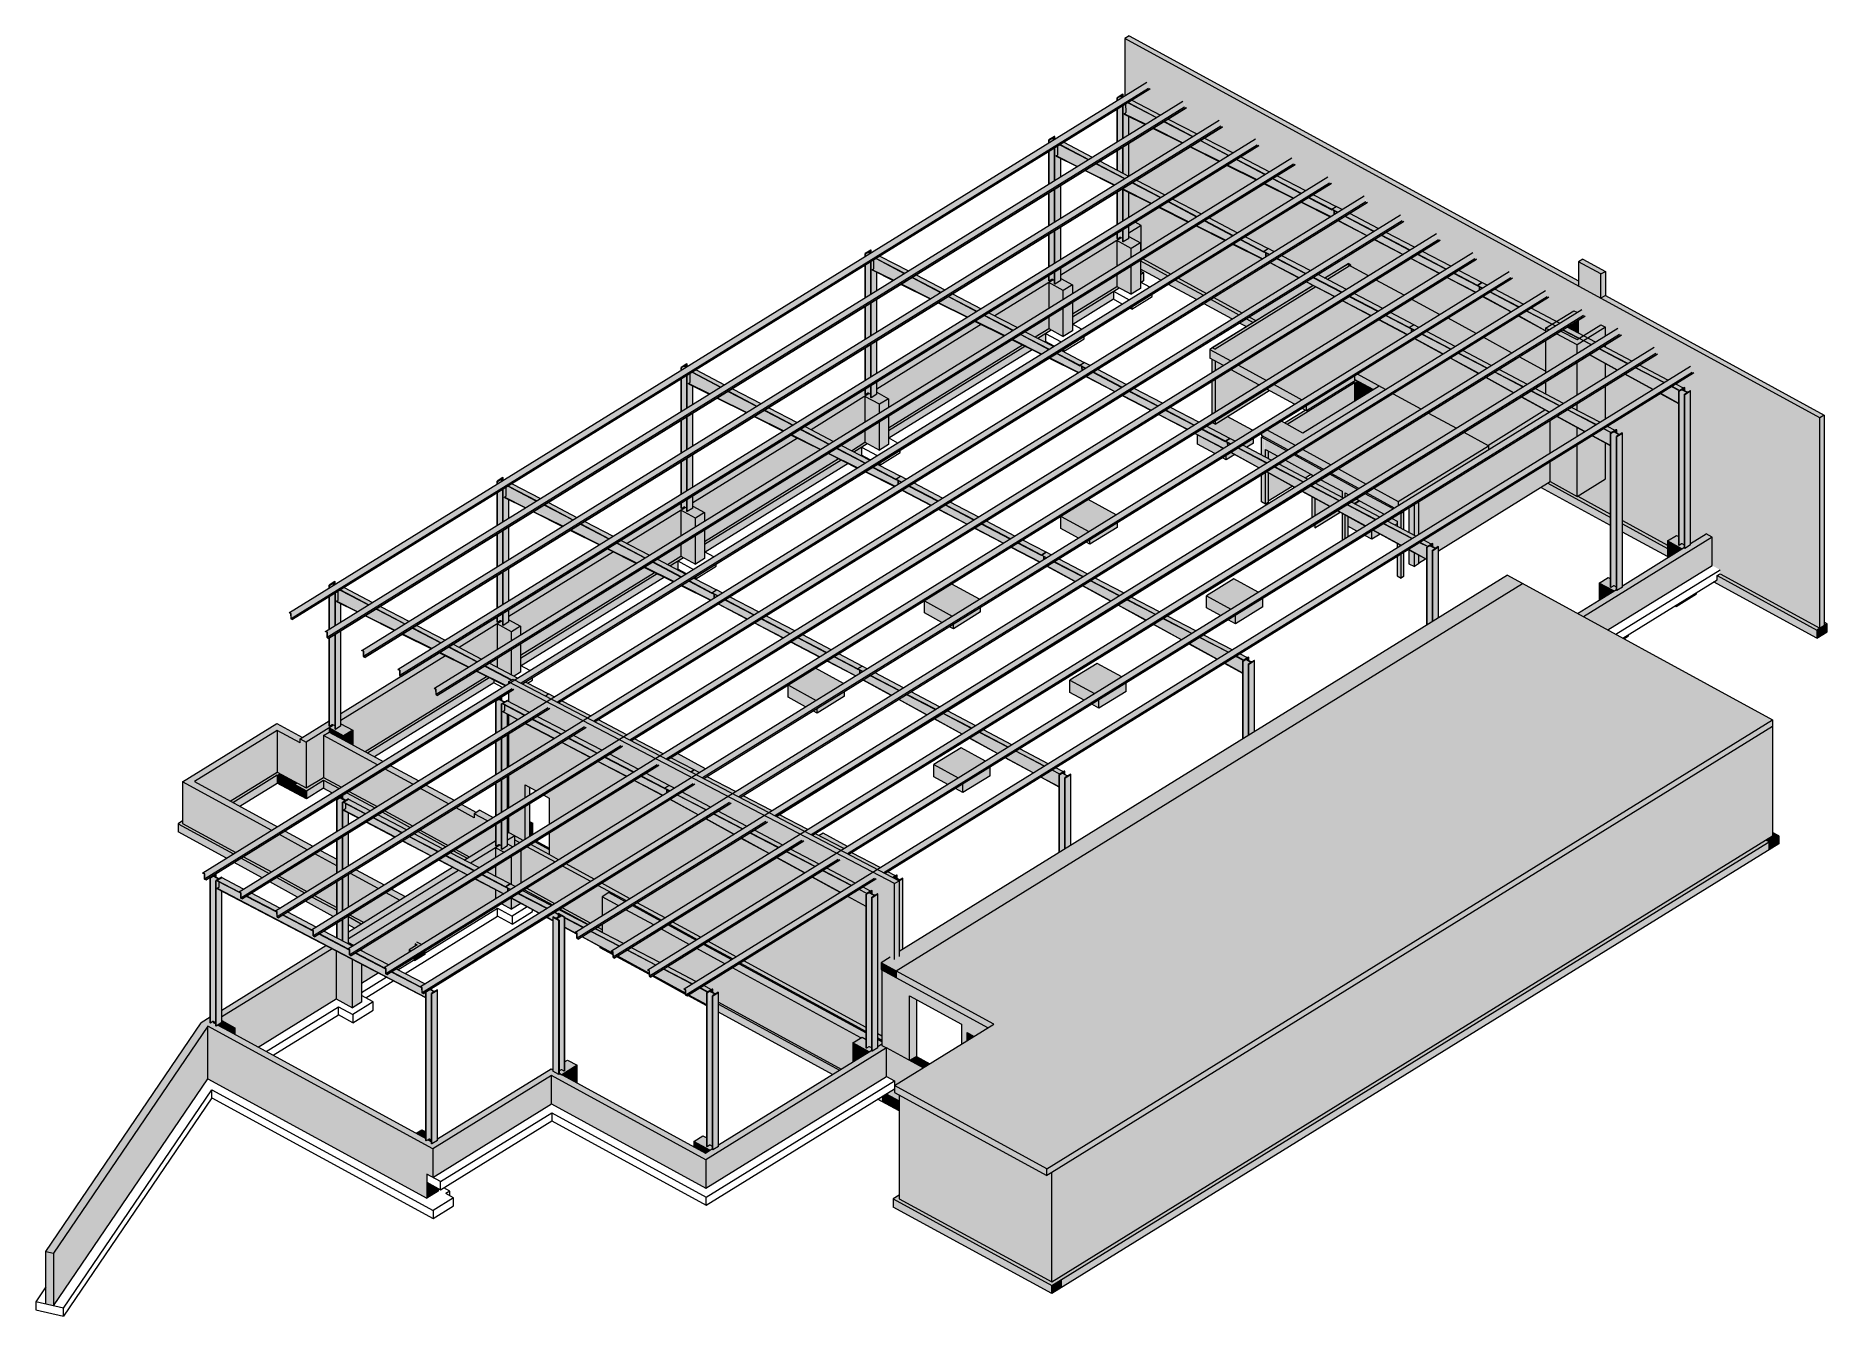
# Model space of a CAD drawing. Header units: inches. Extents: x -6914 to -1312, y -6607 to 4236.
# Drawn here: x -3472 to -1312, y 2692 to 4236 of the extents above.
import ezdxf

# ---------------------------------------------------------------- set-up
doc = ezdxf.new("R2010")
doc.units = ezdxf.units.IN
doc.header["$MEASUREMENT"] = 0
for name, color, linetype, lineweight in [('A-FLOR', 192, 'Continuous', 9), ('A-ROOF', 132, 'Continuous', 9), ('A-WALL', 113, 'Continuous', 9), ('I-WALL', 2, 'Continuous', 9), ('S-BEAM', 12, 'Continuous', 9), ('S-COLS', 52, 'Continuous', 9), ('S-FNDN', 32, 'Continuous', 9)]:
    doc.layers.add(name, color=color, linetype=linetype, lineweight=lineweight)

# ---------------------------------------------------------------- blocks, each defined once
blk = doc.blocks.new('Z-Girder - Z-Girder-1627037-STRUCTURAL SCHEMATIC  - 3D - 2')
at = {"layer": 'S-BEAM'}
for points in [[(-10685.8, 3539.8), (-9651.7, 4179.5), (-9653.4, 4180.4), (-10687.5, 3540.7)], [(-10685.6, 3539.5), (-9651.6, 4179.3), (-9651.7, 4179.5), (-10685.8, 3539.8), (-10685.7, 3539.7)], [(-10685.5, 3533.3), (-9651.5, 4173), (-9651.6, 4179.3), (-10685.6, 3539.5)], [(-10685.5, 3533.2), (-9651.5, 4173), (-9651.5, 4173), (-10685.5, 3533.2), (-10685.5, 3533.2)], [(-10683.8, 3532.3), (-10683.4, 3532.6), (-9649.8, 4172.1), (-9651.4, 4172.9), (-10685.5, 3533.2), (-10684.3, 3532.6)], [(-10683.4, 3532.5), (-9649.4, 4172.3), (-9649.4, 4172.3), (-10683.4, 3532.5)]]:
    blk.add_hatch(color=256, dxfattribs=at).paths.add_polyline_path(points, flags=0)
h = blk.add_hatch(color=256, dxfattribs=at)
h.paths.add_polyline_path([(-10683.7, 3532.2), (-10683.4, 3532.5), (-10683.5, 3532.6), (-10683.8, 3532.3), (-10683.9, 3532.3)], flags=0)
h.paths.add_polyline_path([(-10685.8, 3539.7), (-10685.8, 3539.8), (-10687.5, 3540.7), (-10687.8, 3540.4), (-10687.8, 3540.3), (-10687.4, 3540.5), (-10685.8, 3539.7)], flags=0)
for p, q in [((-10687.5, 3540.7), (-9653.4, 4180.4)), ((-9651.4, 4172.9), (-10685.5, 3533.2)), ((-9649.7, 4171.9), (-10683.7, 3532.2)), ((-9649.4, 4172.3), (-10683.5, 3532.6)), ((-9649.3, 4172.2), (-10683.4, 3532.5)), ((-10687.5, 3540.7), (-10687.8, 3540.4)), ((-10687.8, 3540.3), (-10687.5, 3540.6)), ((-10687.4, 3540.5), (-10687.8, 3540.3)), ((-10687.8, 3540.4), (-10687.8, 3540.3)), ((-10685.8, 3539.8), (-10687.5, 3540.7)), ((-10687.5, 3540.6), (-10685.8, 3539.7)), ((-10685.7, 3539.6), (-10685.6, 3533.3)), ((-10685.5, 3533.3), (-10685.6, 3539.5)), ((-10683.8, 3532.3), (-10685.5, 3533.2)), ((-10685.5, 3533.1), (-10683.7, 3532.2)), ((-10683.5, 3532.6), (-10683.8, 3532.3)), ((-10683.7, 3532.2), (-10683.4, 3532.5)), ((-10683.4, 3532.5), (-10683.5, 3532.6))]:
    blk.add_line(p, q, dxfattribs=at)
for points in [[(-10685.6, 3539.5, 0), (-10685.7, 3539.7, 0), (-10685.8, 3539.8, 0)], [(-10685.8, 3539.7, 0), (-10685.7, 3539.6, 0), (-10685.7, 3539.6, 0)], [(-10685.6, 3533.3, 0), (-10685.6, 3533.2, 0), (-10685.5, 3533.1, 0)], [(-10685.5, 3533.2, 0), (-10685.5, 3533.2, 0), (-10685.5, 3533.3, 0)]]:
    blk.add_polyline3d(points, dxfattribs=at)
blk = doc.blocks.new('Z-Girder - Z-Girder-1627038-STRUCTURAL SCHEMATIC  - 3D - 2')
at = {"layer": 'S-BEAM'}
blk.add_hatch(color=256, dxfattribs=at).paths.add_polyline_path([(-10790.1, 3225.7), (-9433.1, 4065.3), (-9434.8, 4066.2), (-10791.8, 3226.6)], flags=0)
h = blk.add_hatch(color=256, dxfattribs=at)
h.paths.add_polyline_path([(-10789.9, 3225.5), (-10419.3, 3454.9), (-10419.4, 3455.1), (-10790.1, 3225.7), (-10790, 3225.7)], flags=0)
h.paths.add_polyline_path([(-10413.6, 3458.3), (-9432.9, 4065.1), (-9433.1, 4065.3), (-10413.9, 3458.5), (-10413.7, 3458.4)], flags=0)
h = blk.add_hatch(color=256, dxfattribs=at)
h.paths.add_polyline_path([(-10789.8, 3219.3), (-10419.1, 3448.6), (-10419.3, 3454.9), (-10789.9, 3225.5)], flags=0)
h.paths.add_polyline_path([(-10408.1, 3455.4), (-9432.8, 4058.8), (-9432.9, 4065.1), (-10413.6, 3458.3), (-10409.5, 3456.2)], flags=0)
h = blk.add_hatch(color=256, dxfattribs=at)
h.paths.add_polyline_path([(-10789.8, 3219.2), (-10419.1, 3448.5), (-10419.1, 3448.6), (-10789.8, 3219.2), (-10789.8, 3219.2)], flags=0)
h.paths.add_polyline_path([(-10408, 3455.4), (-9432.8, 4058.8), (-9432.8, 4058.8), (-10408, 3455.4)], flags=0)
h = blk.add_hatch(color=256, dxfattribs=at)
h.paths.add_polyline_path([(-10788.1, 3218.3), (-10787.7, 3218.6), (-10417.5, 3447.7), (-10419.1, 3448.5), (-10789.8, 3219.2), (-10788.6, 3218.5)], flags=0)
h.paths.add_polyline_path([(-10406.3, 3454.5), (-9431.1, 4057.9), (-9432.8, 4058.7), (-10408, 3455.4)], flags=0)
h = blk.add_hatch(color=256, dxfattribs=at)
h.paths.add_polyline_path([(-10787.7, 3218.5), (-10417, 3447.8), (-10417.1, 3447.9), (-10787.7, 3218.5)], flags=0)
h.paths.add_polyline_path([(-10406.2, 3454.5), (-9430.7, 4058.1), (-9430.8, 4058.1), (-10406.3, 3454.5)], flags=0)
h = blk.add_hatch(color=256, dxfattribs=at)
h.paths.add_polyline_path([(-10788, 3218.2), (-10787.7, 3218.5), (-10787.8, 3218.5), (-10788.1, 3218.3), (-10788.3, 3218.3)], flags=0)
h.paths.add_polyline_path([(-10790.1, 3225.7), (-10790.1, 3225.7), (-10791.8, 3226.6), (-10792.2, 3226.4), (-10792.1, 3226.3), (-10791.7, 3226.5), (-10790.1, 3225.7)], flags=0)
for p, q in [((-10791.8, 3226.6), (-9434.8, 4066.2)), ((-9432.8, 4058.7), (-10408, 3455.4)), ((-9430.8, 4058.1), (-10406.3, 3454.5)), ((-9430.7, 4058), (-10406.2, 3454.5)), ((-9431, 4057.7), (-9539.7, 3990.5)), ((-9539.8, 3990.5), (-9761.5, 3853.3)), ((-9761.5, 3853.2), (-10406.2, 3454.4)), ((-10419, 3448.5), (-10789.8, 3219.2)), ((-10417.4, 3447.5), (-10788, 3218.2)), ((-10417.1, 3447.9), (-10787.8, 3218.5)), ((-10417, 3447.8), (-10787.7, 3218.5)), ((-10791.8, 3226.6), (-10792.2, 3226.4)), ((-10792.2, 3226.4), (-10792.1, 3226.3)), ((-10792.1, 3226.3), (-10791.8, 3226.5)), ((-10791.7, 3226.5), (-10792.1, 3226.3)), ((-10790.1, 3225.7), (-10791.8, 3226.6)), ((-10791.8, 3226.5), (-10790.1, 3225.7)), ((-10790, 3225.6), (-10789.9, 3219.3)), ((-10789.8, 3219.3), (-10789.9, 3225.5)), ((-10788.1, 3218.3), (-10789.8, 3219.2)), ((-10789.8, 3219.1), (-10788, 3218.2)), ((-10787.8, 3218.5), (-10788.1, 3218.3)), ((-10788, 3218.2), (-10787.7, 3218.5)), ((-10787.7, 3218.5), (-10787.8, 3218.5))]:
    blk.add_line(p, q, dxfattribs=at)
for points in [[(-10790.1, 3225.7, 0), (-10790, 3225.6, 0), (-10790, 3225.6, 0)], [(-10789.9, 3225.5, 0), (-10790, 3225.7, 0), (-10790.1, 3225.7, 0)], [(-10789.9, 3219.3, 0), (-10789.9, 3219.2, 0), (-10789.8, 3219.1, 0)], [(-10789.8, 3219.2, 0), (-10789.8, 3219.2, 0), (-10789.8, 3219.3, 0)]]:
    blk.add_polyline3d(points, dxfattribs=at)
blk = doc.blocks.new('Z-Girder - Z-Girder-V10-STRUCTURAL SCHEMATIC  - 3D - 2')
at = {"layer": 'S-BEAM'}
blk.add_hatch(color=256, dxfattribs=at).paths.add_polyline_path([(-10746.4, 3202.9), (-9389.4, 4042.5), (-9391.1, 4043.4), (-10748.1, 3203.8)], flags=0)
h = blk.add_hatch(color=256, dxfattribs=at)
h.paths.add_polyline_path([(-10746.2, 3202.7), (-10375.5, 3432), (-10375.7, 3432.2), (-10746.4, 3202.9), (-10746.3, 3202.8)], flags=0)
h.paths.add_polyline_path([(-10369.9, 3435.5), (-9389.2, 4042.2), (-9389.4, 4042.5), (-10370.1, 3435.6), (-10370, 3435.5)], flags=0)
h = blk.add_hatch(color=256, dxfattribs=at)
h.paths.add_polyline_path([(-10746.1, 3196.4), (-10375.4, 3425.8), (-10375.5, 3432), (-10746.2, 3202.7), (-10746.2, 3199.6)], flags=0)
h.paths.add_polyline_path([(-10364.4, 3432.6), (-9389.1, 4036), (-9389.2, 4042.2), (-10369.9, 3435.5), (-10365.9, 3433.4)], flags=0)
h = blk.add_hatch(color=256, dxfattribs=at)
h.paths.add_polyline_path([(-10746.1, 3196.3), (-10375.4, 3425.7), (-10375.4, 3425.8), (-10746.1, 3196.4), (-10746.1, 3196.3)], flags=0)
h.paths.add_polyline_path([(-10364.2, 3432.5), (-9389.1, 4035.9), (-9389.1, 4036), (-10364.3, 3432.6)], flags=0)
h = blk.add_hatch(color=256, dxfattribs=at)
h.paths.add_polyline_path([(-10744.4, 3195.4), (-10743.6, 3196), (-10373.7, 3424.8), (-10375.4, 3425.7), (-10746.1, 3196.3), (-10744.9, 3195.7)], flags=0)
h.paths.add_polyline_path([(-10362.6, 3431.7), (-9387.4, 4035), (-9389.1, 4035.9), (-10364.2, 3432.5)], flags=0)
h = blk.add_hatch(color=256, dxfattribs=at)
h.paths.add_polyline_path([(-10744, 3195.6), (-10373.3, 3425), (-10373.3, 3425), (-10744, 3195.7)], flags=0)
h.paths.add_polyline_path([(-10362.5, 3431.6), (-9387, 4035.2), (-9387, 4035.3), (-10362.6, 3431.7)], flags=0)
h = blk.add_hatch(color=256, dxfattribs=at)
h.paths.add_polyline_path([(-10744.3, 3195.3), (-10744, 3195.7), (-10744, 3195.7), (-10744.4, 3195.4), (-10744.4, 3195.3)], flags=0)
h.paths.add_polyline_path([(-10746.4, 3202.8), (-10746.4, 3202.9), (-10748.1, 3203.8), (-10748.4, 3203.5), (-10748.4, 3203.4), (-10748, 3203.7), (-10746.4, 3202.8)], flags=0)
for p, q in [((-10748.1, 3203.8), (-9391.1, 4043.4)), ((-9389.1, 4035.9), (-10364.2, 3432.5)), ((-9387, 4035.3), (-10362.6, 3431.7)), ((-9387, 4035.2), (-10362.5, 3431.6)), ((-9387.3, 4034.9), (-10362.4, 3431.6)), ((-10375.3, 3425.7), (-10746.1, 3196.3)), ((-10373.6, 3424.7), (-10744.3, 3195.3)), ((-10373.3, 3425), (-10744, 3195.6)), ((-10373.3, 3425), (-10744, 3195.7)), ((-10748.1, 3203.8), (-10748.4, 3203.5)), ((-10748.4, 3203.4), (-10748, 3203.7)), ((-10748, 3203.7), (-10748.4, 3203.4)), ((-10748.4, 3203.5), (-10748.4, 3203.4)), ((-10746.4, 3202.9), (-10748.1, 3203.8)), ((-10748, 3203.7), (-10746.4, 3202.8)), ((-10746.3, 3202.7), (-10746.2, 3196.4)), ((-10746.1, 3196.4), (-10746.2, 3202.7)), ((-10744.4, 3195.4), (-10746.1, 3196.3)), ((-10746.1, 3196.2), (-10744.3, 3195.3)), ((-10744, 3195.7), (-10744.4, 3195.4)), ((-10744.3, 3195.3), (-10744, 3195.6)), ((-10744, 3195.6), (-10744, 3195.7))]:
    blk.add_line(p, q, dxfattribs=at)
for points in [[(-10746.2, 3202.7, 0), (-10746.3, 3202.8, 0), (-10746.4, 3202.9, 0)], [(-10746.4, 3202.8, 0), (-10746.3, 3202.8, 0), (-10746.3, 3202.7, 0)], [(-10746.2, 3196.4, 0), (-10746.1, 3196.3, 0), (-10746.1, 3196.2, 0)], [(-10746.1, 3196.3, 0), (-10746.1, 3196.4, 0), (-10746.1, 3196.4, 0)]]:
    blk.add_polyline3d(points, dxfattribs=at)
blk = doc.blocks.new('Z-Girder - Z-Girder-V11-STRUCTURAL SCHEMATIC  - 3D - 2')
at = {"layer": 'S-BEAM'}
blk.add_hatch(color=256, dxfattribs=at).paths.add_polyline_path([(-10702.6, 3180.1), (-9345.6, 4019.6), (-9347.4, 4020.5), (-10704.4, 3181), (-10702.7, 3180.1)], flags=0)
h = blk.add_hatch(color=256, dxfattribs=at)
h.paths.add_polyline_path([(-10702.5, 3179.8), (-10331.8, 3409.2), (-10331.9, 3409.4), (-10702.6, 3180.1), (-10702.5, 3180)], flags=0)
h.paths.add_polyline_path([(-10326.2, 3412.7), (-9345.5, 4019.5), (-9345.6, 4019.6), (-10326.4, 3412.8), (-10326.3, 3412.7)], flags=0)
h = blk.add_hatch(color=256, dxfattribs=at)
h.paths.add_polyline_path([(-10702.4, 3173.6), (-10331.7, 3402.9), (-10331.8, 3409.2), (-10702.5, 3179.8)], flags=0)
h.paths.add_polyline_path([(-10320.6, 3409.7), (-9345.4, 4013.1), (-9345.5, 4019.4), (-10326.2, 3412.7), (-10322.1, 3410.5)], flags=0)
h = blk.add_hatch(color=256, dxfattribs=at)
h.paths.add_polyline_path([(-10702.3, 3173.5), (-10331.7, 3402.9), (-10331.7, 3402.9), (-10702.4, 3173.5), (-10702.3, 3173.5)], flags=0)
h.paths.add_polyline_path([(-10320.5, 3409.7), (-9345.4, 4013.1), (-9345.4, 4013.1), (-10320.6, 3409.7)], flags=0)
h = blk.add_hatch(color=256, dxfattribs=at)
h.paths.add_polyline_path([(-10700.6, 3172.6), (-10700.3, 3172.9), (-10330, 3402), (-10331.6, 3402.8), (-10702.3, 3173.5), (-10701.1, 3172.9)], flags=0)
h.paths.add_polyline_path([(-10318.9, 3408.8), (-9343.7, 4012.2), (-9345.3, 4013), (-10320.5, 3409.7)], flags=0)
h = blk.add_hatch(color=256, dxfattribs=at)
h.paths.add_polyline_path([(-10700.3, 3172.8), (-10329.6, 3402.2), (-10329.6, 3402.2), (-10700.3, 3172.8)], flags=0)
h.paths.add_polyline_path([(-10318.8, 3408.8), (-9343.3, 4012.4), (-9343.3, 4012.4), (-10318.8, 3408.8)], flags=0)
h = blk.add_hatch(color=256, dxfattribs=at)
h.paths.add_polyline_path([(-10700.6, 3172.5), (-10700.3, 3172.8), (-10700.3, 3172.9), (-10700.6, 3172.6), (-10700.6, 3172.5)], flags=0)
h.paths.add_polyline_path([(-10702.6, 3180), (-10702.7, 3180.1), (-10704.4, 3181), (-10704.7, 3180.7), (-10704.6, 3180.6), (-10704.3, 3180.8), (-10702.6, 3180)], flags=0)
for p, q in [((-10704.4, 3181), (-9347.4, 4020.5)), ((-9345.3, 4013), (-10320.5, 3409.7)), ((-9343.3, 4012.4), (-10318.9, 3408.8)), ((-9343.3, 4012.3), (-10318.8, 3408.8)), ((-9343.6, 4012), (-10318.7, 3408.7)), ((-10331.6, 3402.8), (-10702.3, 3173.5)), ((-10329.9, 3401.8), (-10700.6, 3172.5)), ((-10329.6, 3402.2), (-10700.3, 3172.9)), ((-10329.6, 3402.1), (-10700.3, 3172.8)), ((-10704.4, 3181), (-10704.7, 3180.7)), ((-10704.7, 3180.7), (-10704.6, 3180.6)), ((-10704.6, 3180.6), (-10704.3, 3180.9)), ((-10704.3, 3180.8), (-10704.6, 3180.6)), ((-10702.6, 3180.1), (-10704.4, 3181)), ((-10704.3, 3180.9), (-10702.6, 3180)), ((-10702.6, 3179.9), (-10702.5, 3173.6)), ((-10702.4, 3173.6), (-10702.5, 3179.8)), ((-10700.6, 3172.6), (-10702.3, 3173.5)), ((-10702.3, 3173.4), (-10700.6, 3172.5)), ((-10700.3, 3172.9), (-10700.6, 3172.6)), ((-10700.6, 3172.5), (-10700.3, 3172.8)), ((-10700.3, 3172.8), (-10700.3, 3172.9))]:
    blk.add_line(p, q, dxfattribs=at)
for points in [[(-10702.5, 3179.8, 0), (-10702.5, 3180, 0), (-10702.6, 3180.1, 0)], [(-10702.6, 3180, 0), (-10702.6, 3179.9, 0), (-10702.6, 3179.9, 0)], [(-10702.5, 3173.6, 0), (-10702.4, 3173.5, 0), (-10702.3, 3173.4, 0)], [(-10702.3, 3173.5, 0), (-10702.4, 3173.5, 0), (-10702.4, 3173.6, 0)]]:
    blk.add_polyline3d(points, dxfattribs=at)
blk = doc.blocks.new('Z-Girder - Z-Girder-1492842-STRUCTURAL SCHEMATIC  - 3D - 2')
at = {"layer": 'S-BEAM'}
blk.add_hatch(color=256, dxfattribs=at).paths.add_polyline_path([(-10340.9, 3154.4), (-9127, 3905.4), (-9128.7, 3906.3), (-10342.6, 3155.3)], flags=0)
h = blk.add_hatch(color=256, dxfattribs=at)
h.paths.add_polyline_path([(-10340.8, 3154.1), (-10113.2, 3295), (-10113.3, 3295.2), (-10340.9, 3154.4), (-10340.8, 3154.3)], flags=0)
h.paths.add_polyline_path([(-10107.6, 3298.4), (-9126.9, 3905.2), (-9127, 3905.4), (-10107.8, 3298.6), (-10107.7, 3298.5)], flags=0)
h = blk.add_hatch(color=256, dxfattribs=at)
h.paths.add_polyline_path([(-10340.7, 3147.9), (-10113, 3288.7), (-10113.2, 3295), (-10340.8, 3154.1)], flags=0)
h.paths.add_polyline_path([(-10102, 3295.5), (-9126.7, 3898.9), (-9126.9, 3905.2), (-10107.6, 3298.4), (-10103.3, 3296.2)], flags=0)
h = blk.add_hatch(color=256, dxfattribs=at)
h.paths.add_polyline_path([(-10340.6, 3147.8), (-10113, 3288.6), (-10113, 3288.7), (-10340.7, 3147.8), (-10340.6, 3147.8)], flags=0)
h.paths.add_polyline_path([(-10101.9, 3295.5), (-9126.7, 3898.9), (-9126.7, 3898.9), (-10101.9, 3295.5)], flags=0)
h = blk.add_hatch(color=256, dxfattribs=at)
h.paths.add_polyline_path([(-10338.9, 3146.9), (-10338.5, 3147.2), (-10111.4, 3287.8), (-10113, 3288.6), (-10340.6, 3147.8), (-10339.4, 3147.2)], flags=0)
h.paths.add_polyline_path([(-10100.3, 3294.6), (-9125.1, 3898), (-9126.7, 3898.8), (-10101.9, 3295.5)], flags=0)
h = blk.add_hatch(color=256, dxfattribs=at)
h.paths.add_polyline_path([(-10338.5, 3147.1), (-10110.9, 3287.9), (-10111, 3288), (-10338.6, 3147.1)], flags=0)
h.paths.add_polyline_path([(-10100.1, 3294.6), (-9124.6, 3898.1), (-9124.7, 3898.2), (-10100.2, 3294.6)], flags=0)
h = blk.add_hatch(color=256, dxfattribs=at)
h.paths.add_polyline_path([(-10338.9, 3146.8), (-10338.6, 3147.1), (-10338.6, 3147.2), (-10338.9, 3146.9), (-10339.1, 3146.9)], flags=0)
h.paths.add_polyline_path([(-10340.9, 3154.3), (-10340.9, 3154.4), (-10342.6, 3155.3), (-10343, 3155), (-10342.9, 3154.9), (-10342.5, 3155.1), (-10340.9, 3154.3)], flags=0)
for p, q in [((-10342.6, 3155.3), (-9128.7, 3906.3)), ((-9126.7, 3898.8), (-10101.9, 3295.5)), ((-9124.7, 3898.2), (-10100.3, 3294.6)), ((-9124.6, 3898.1), (-10100.1, 3294.6)), ((-9125, 3897.8), (-10100.1, 3294.5)), ((-10113, 3288.6), (-10340.6, 3147.8)), ((-10111.3, 3287.6), (-10338.9, 3146.8)), ((-10111, 3288), (-10338.6, 3147.2)), ((-10110.9, 3287.9), (-10338.5, 3147.1)), ((-10342.6, 3155.3), (-10343, 3155)), ((-10343, 3155), (-10342.9, 3154.9)), ((-10342.9, 3154.9), (-10342.6, 3155.2)), ((-10342.5, 3155.1), (-10342.9, 3154.9)), ((-10340.9, 3154.4), (-10342.6, 3155.3)), ((-10342.6, 3155.2), (-10340.9, 3154.3)), ((-10340.9, 3154.2), (-10340.7, 3147.9)), ((-10340.7, 3147.9), (-10340.8, 3154.1)), ((-10338.9, 3146.9), (-10340.6, 3147.8)), ((-10340.6, 3147.7), (-10338.9, 3146.8)), ((-10338.6, 3147.2), (-10338.9, 3146.9)), ((-10338.9, 3146.8), (-10338.5, 3147.1)), ((-10338.5, 3147.1), (-10338.6, 3147.2))]:
    blk.add_line(p, q, dxfattribs=at)
for points in [[(-10340.8, 3154.1, 0), (-10340.8, 3154.3, 0), (-10340.9, 3154.4, 0)], [(-10340.9, 3154.3, 0), (-10340.9, 3154.2, 0), (-10340.9, 3154.2, 0)], [(-10340.7, 3147.9, 0), (-10340.7, 3147.8, 0), (-10340.6, 3147.7, 0)], [(-10340.6, 3147.8, 0), (-10340.7, 3147.8, 0), (-10340.7, 3147.9, 0)]]:
    blk.add_polyline3d(points, dxfattribs=at)
blk = doc.blocks.new('Z-Girder - Z-Girder-V12-STRUCTURAL SCHEMATIC  - 3D - 2')
at = {"layer": 'S-BEAM'}
blk.add_hatch(color=256, dxfattribs=at).paths.add_polyline_path([(-10209.7, 3085.8), (-8995.8, 3836.9), (-8997.5, 3837.8), (-10211.5, 3086.7)], flags=0)
h = blk.add_hatch(color=256, dxfattribs=at)
h.paths.add_polyline_path([(-10209.6, 3085.6), (-9982, 3226.4), (-9982.1, 3226.7), (-10209.7, 3085.8), (-10209.6, 3085.7)], flags=0)
h.paths.add_polyline_path([(-9976.4, 3229.9), (-8995.7, 3836.6), (-8995.8, 3836.9), (-9976.6, 3230), (-9976.5, 3230)], flags=0)
h = blk.add_hatch(color=256, dxfattribs=at)
h.paths.add_polyline_path([(-10209.5, 3079.3), (-9981.9, 3220.2), (-9982, 3226.4), (-10209.6, 3085.6), (-10209.5, 3082.4)], flags=0)
h.paths.add_polyline_path([(-9970.8, 3227), (-8995.6, 3830.4), (-8995.7, 3836.6), (-9976.4, 3229.9), (-9971.8, 3227.5)], flags=0)
h = blk.add_hatch(color=256, dxfattribs=at)
h.paths.add_polyline_path([(-10209.4, 3079.2), (-9981.8, 3220.1), (-9981.9, 3220.2), (-10209.5, 3079.3), (-10209.4, 3079.3)], flags=0)
h.paths.add_polyline_path([(-9970.7, 3226.9), (-8995.5, 3830.3), (-8995.6, 3830.4), (-9970.8, 3227)], flags=0)
h = blk.add_hatch(color=256, dxfattribs=at)
h.paths.add_polyline_path([(-10207.7, 3078.4), (-10207.4, 3078.7), (-9980.2, 3219.2), (-9981.8, 3220.1), (-10209.4, 3079.2), (-10208.3, 3078.6)], flags=0)
h.paths.add_polyline_path([(-9969.1, 3226.1), (-8993.9, 3829.4), (-8995.5, 3830.3), (-9970.7, 3226.9)], flags=0)
h = blk.add_hatch(color=256, dxfattribs=at)
h.paths.add_polyline_path([(-10207.4, 3078.5), (-9979.8, 3219.4), (-9979.8, 3219.5), (-10207.4, 3078.6)], flags=0)
h.paths.add_polyline_path([(-9969, 3226), (-8993.5, 3829.6), (-8993.5, 3829.7), (-9969, 3226.1)], flags=0)
h = blk.add_hatch(color=256, dxfattribs=at)
h.paths.add_polyline_path([(-10207.7, 3078.3), (-10207.4, 3078.6), (-10207.4, 3078.6), (-10207.7, 3078.4), (-10207.9, 3078.4)], flags=0)
h.paths.add_polyline_path([(-10209.7, 3085.7), (-10209.7, 3085.8), (-10211.5, 3086.7), (-10211.8, 3086.4), (-10211.7, 3086.4), (-10211.4, 3086.6), (-10209.7, 3085.7)], flags=0)
for p, q in [((-10211.5, 3086.7), (-8997.5, 3837.8)), ((-8995.5, 3830.3), (-9970.7, 3226.9)), ((-8993.5, 3829.7), (-9969.1, 3226.1)), ((-8993.4, 3829.6), (-9969, 3226)), ((-8993.8, 3829.3), (-9968.9, 3226)), ((-9981.8, 3220.1), (-10209.4, 3079.2)), ((-9980.1, 3219.1), (-10207.7, 3078.3)), ((-9979.8, 3219.5), (-10207.4, 3078.6)), ((-9979.7, 3219.4), (-10207.4, 3078.5)), ((-10211.5, 3086.7), (-10211.8, 3086.4)), ((-10211.8, 3086.4), (-10211.7, 3086.4)), ((-10211.7, 3086.4), (-10211.4, 3086.6)), ((-10211.4, 3086.6), (-10211.7, 3086.4)), ((-10209.7, 3085.8), (-10211.5, 3086.7)), ((-10211.4, 3086.6), (-10209.7, 3085.7)), ((-10209.7, 3085.7), (-10209.6, 3079.4)), ((-10209.5, 3079.3), (-10209.6, 3085.6)), ((-10209.4, 3079.2), (-10207.7, 3078.3)), ((-10207.7, 3078.4), (-10209.4, 3079.2)), ((-10207.4, 3078.6), (-10207.7, 3078.4)), ((-10207.7, 3078.3), (-10207.4, 3078.5)), ((-10207.4, 3078.5), (-10207.4, 3078.6))]:
    blk.add_line(p, q, dxfattribs=at)
for points in [[(-10209.6, 3085.6, 0), (-10209.6, 3085.7, 0), (-10209.7, 3085.8, 0)], [(-10209.7, 3085.7, 0), (-10209.7, 3085.7, 0), (-10209.7, 3085.7, 0)], [(-10209.6, 3079.4, 0), (-10209.5, 3079.3, 0), (-10209.4, 3079.2, 0)], [(-10209.4, 3079.2, 0), (-10209.5, 3079.3, 0), (-10209.5, 3079.3, 0)]]:
    blk.add_polyline3d(points, dxfattribs=at)
blk = doc.blocks.new('W-Wide Flange - GIRDER - T_B_D_ - 2-1597228-STRUCTURAL SCHEMATIC  - 3D - 2')
at = {"layer": 'S-BEAM'}
h = blk.add_hatch(color=256, dxfattribs=at)
h.paths.add_polyline_path([(-10234.9, 3328.7), (-10229.4, 3332.1), (-10257.5, 3346.8), (-10263, 3343.4), (-10239.9, 3331.4)], flags=0)
h.paths.add_polyline_path([(-10272.5, 3348.4), (-10267, 3351.8), (-10301.2, 3369.7), (-10306.7, 3366.3), (-10273, 3348.7)], flags=0)
h.paths.add_polyline_path([(-10316.2, 3371.2), (-10310.7, 3374.6), (-10344.9, 3392.5), (-10350.5, 3389.1), (-10324, 3375.3)], flags=0)
h.paths.add_polyline_path([(-10359.9, 3394.1), (-10354.4, 3397.5), (-10388.7, 3415.4), (-10394.2, 3412), (-10375.3, 3402.1)], flags=0)
h.paths.add_polyline_path([(-10403.7, 3416.9), (-10398.1, 3420.3), (-10424.8, 3434.3), (-10430.3, 3430.8), (-10408.1, 3419.3)], flags=0)
h = blk.add_hatch(color=256, dxfattribs=at)
h.paths.add_polyline_path([(-10234.9, 3328.3), (-10234.9, 3328.7), (-10263, 3343.4), (-10263.4, 3343.2), (-10234.9, 3328.3)], flags=0)
h.paths.add_polyline_path([(-10272.9, 3348.1), (-10272.5, 3348.4), (-10306.7, 3366.3), (-10307.1, 3366), (-10273, 3348.2)], flags=0)
h.paths.add_polyline_path([(-10316.6, 3371), (-10316.2, 3371.2), (-10350.5, 3389.1), (-10350.9, 3388.9), (-10324.9, 3375.3)], flags=0)
h.paths.add_polyline_path([(-10360.3, 3393.8), (-10359.9, 3394.1), (-10394.2, 3412), (-10394.6, 3411.7), (-10375.3, 3401.6)], flags=0)
h.paths.add_polyline_path([(-10404.1, 3416.6), (-10403.7, 3416.9), (-10430.3, 3430.8), (-10430.3, 3430.4), (-10409, 3419.3)], flags=0)
h = blk.add_hatch(color=256, dxfattribs=at)
h.paths.add_polyline_path([(-10237, 3320.4), (-10234.9, 3321.7), (-10269.1, 3339.6), (-10271.2, 3338.3), (-10237.2, 3320.6)], flags=0)
h.paths.add_polyline_path([(-10280.7, 3343.3), (-10278.6, 3344.6), (-10312.9, 3362.5), (-10314.9, 3361.2), (-10285.9, 3346)], flags=0)
h.paths.add_polyline_path([(-10324.4, 3366.1), (-10322.3, 3367.4), (-10356.6, 3385.3), (-10358.7, 3384), (-10334.4, 3371.4)], flags=0)
h.paths.add_polyline_path([(-10368.1, 3389), (-10366.1, 3390.3), (-10400.3, 3408.2), (-10402.4, 3406.9), (-10370, 3390)], flags=0)
h.paths.add_polyline_path([(-10411.9, 3411.8), (-10409.8, 3413.1), (-10428.1, 3422.7), (-10430.2, 3421.4), (-10416.3, 3414.1)], flags=0)
h = blk.add_hatch(color=256, dxfattribs=at)
h.paths.add_polyline_path([(-10237.4, 3320.2), (-10237, 3320.4), (-10271.2, 3338.3), (-10271.6, 3338.1), (-10239.7, 3321.4)], flags=0)
h.paths.add_polyline_path([(-10281.1, 3343), (-10280.7, 3343.3), (-10314.9, 3361.2), (-10315.4, 3360.9), (-10286.8, 3346)], flags=0)
h.paths.add_polyline_path([(-10324.8, 3365.9), (-10324.4, 3366.1), (-10358.7, 3384), (-10359.1, 3383.8), (-10334.4, 3370.9)], flags=0)
h.paths.add_polyline_path([(-10368.6, 3388.7), (-10368.1, 3389), (-10402.4, 3406.9), (-10402.8, 3406.6), (-10370.9, 3390)], flags=0)
h.paths.add_polyline_path([(-10412.3, 3411.6), (-10411.9, 3411.8), (-10430.2, 3421.4), (-10430.2, 3420.9), (-10416.3, 3413.6)], flags=0)
h = blk.add_hatch(color=256, dxfattribs=at)
h.paths.add_polyline_path([(-10234.9, 3321.7), (-10233.8, 3322.4), (-10268, 3340.3), (-10269.1, 3339.6), (-10234.9, 3321.7)], flags=0)
h.paths.add_polyline_path([(-10278.6, 3344.6), (-10277.5, 3345.3), (-10311.8, 3363.1), (-10312.9, 3362.5), (-10281.4, 3346)], flags=0)
h.paths.add_polyline_path([(-10322.3, 3367.4), (-10321.2, 3368.1), (-10355.5, 3386), (-10356.6, 3385.3), (-10334.4, 3373.7)], flags=0)
h.paths.add_polyline_path([(-10366.1, 3390.3), (-10364.9, 3391), (-10399.2, 3408.9), (-10400.3, 3408.2), (-10375.3, 3395.1)], flags=0)
h.paths.add_polyline_path([(-10409.8, 3413.1), (-10408.7, 3413.8), (-10427.5, 3423.7), (-10427.8, 3423), (-10428.1, 3422.7), (-10416.3, 3416.5)], flags=0)
h = blk.add_hatch(color=256, dxfattribs=at)
h.paths.add_polyline_path([(-10233.8, 3322.4), (-10232.1, 3323.4), (-10232.3, 3327.1), (-10234.7, 3328.4), (-10234.9, 3328.3), (-10263.4, 3343.2), (-10268, 3340.3), (-10234.7, 3322.9)], flags=0)
h.paths.add_polyline_path([(-10277.5, 3345.3), (-10272.9, 3348.1), (-10307.1, 3366), (-10311.7, 3363.2), (-10278.9, 3346)], flags=0)
h.paths.add_polyline_path([(-10321.2, 3368.1), (-10316.6, 3371), (-10350.9, 3388.9), (-10355.5, 3386), (-10334.4, 3375)], flags=0)
h.paths.add_polyline_path([(-10364.9, 3391), (-10360.3, 3393.8), (-10394.6, 3411.7), (-10399.2, 3408.9), (-10375.3, 3396.4)], flags=0)
h.paths.add_polyline_path([(-10408.7, 3413.8), (-10404.1, 3416.6), (-10427.6, 3429), (-10427.5, 3423.7), (-10416.3, 3417.8)], flags=0)
h = blk.add_hatch(color=256, dxfattribs=at)
h.paths.add_polyline_path([(-10232.1, 3323.4), (-10232.1, 3323.5), (-10232.1, 3324.2)], flags=0)
h.paths.add_polyline_path([(-10234.9, 3328.3), (-10234.7, 3328.4), (-10234.9, 3328.4)], flags=0)
for p, q in [((-10430.3, 3430.8), (-10424.8, 3434.3)), ((-10430.3, 3430.4), (-10430.3, 3430.8)), ((-10403.7, 3416.9), (-10430.3, 3430.8)), ((-10404.1, 3416.6), (-10430.3, 3430.4)), ((-10430.2, 3421.4), (-10428.1, 3422.7)), ((-10430.2, 3420.9), (-10430.2, 3421.4)), ((-10430.2, 3421.4), (-10411.9, 3411.8)), ((-10412.3, 3411.6), (-10430.2, 3420.9)), ((-10427.5, 3423.7), (-10427.6, 3429)), ((-10398.1, 3420.3), (-10424.8, 3434.3)), ((-10354.4, 3397.5), (-10388.7, 3415.4)), ((-10368.6, 3388.7), (-10402.8, 3406.6)), ((-10402.4, 3406.9), (-10368.1, 3389)), ((-10360.3, 3393.8), (-10394.5, 3411.7)), ((-10359.9, 3394.1), (-10394.2, 3412)), ((-10310.7, 3374.6), (-10344.9, 3392.5)), ((-10324.8, 3365.9), (-10359.1, 3383.8)), ((-10358.7, 3384), (-10324.4, 3366.1)), ((-10316.6, 3371), (-10350.8, 3388.8)), ((-10316.2, 3371.2), (-10350.5, 3389.1)), ((-10281.1, 3343), (-10315.4, 3360.9)), ((-10314.9, 3361.2), (-10280.7, 3343.3)), ((-10272.9, 3348.1), (-10307.1, 3366)), ((-10272.5, 3348.4), (-10306.7, 3366.3)), ((-10267, 3351.8), (-10301.2, 3369.7)), ((-10237.4, 3320.2), (-10271.6, 3338.1)), ((-10271.2, 3338.3), (-10237, 3320.4)), ((-10234.9, 3328.3), (-10263.3, 3343.1)), ((-10234.9, 3328.7), (-10263, 3343.4)), ((-10229.4, 3332.1), (-10257.5, 3346.8)), ((-10229.4, 3332.1), (-10234.9, 3328.7)), ((-10234.9, 3328.7), (-10234.9, 3328.3)), ((-10234.9, 3328.3), (-10234.7, 3328.4)), ((-10232.2, 3327), (-10232.1, 3323.4))]:
    blk.add_line(p, q, dxfattribs=at)
blk.add_polyline3d([(-10428.1, 3422.7, 0), (-10427.7, 3423.1, 0), (-10427.5, 3423.7, 0)], dxfattribs=at)
blk = doc.blocks.new('W-Wide Flange - GIRDER - T_B_D_ - 2-1635610-STRUCTURAL SCHEMATIC  - 3D - 2')
at = {"layer": 'S-BEAM'}
h = blk.add_hatch(color=256, dxfattribs=at)
h.paths.add_polyline_path([(-10527.7, 3088.4), (-10527.7, 3088.6), (-10529.4, 3089.4), (-10529.4, 3089.3), (-10527.7, 3088.4)], flags=0)
h.paths.add_polyline_path([(-10529.7, 3089.4), (-10529.4, 3089.6), (-10524.2, 3092.8), (-10558.4, 3110.7), (-10564, 3107.3), (-10529.7, 3089.5)], flags=0)
h.paths.add_polyline_path([(-10571.4, 3111.2), (-10571.5, 3111.4), (-10573.1, 3112.3), (-10573.2, 3112.1), (-10571.4, 3111.2)], flags=0)
h.paths.add_polyline_path([(-10573.4, 3112.3), (-10573.1, 3112.5), (-10567.9, 3115.7), (-10602.2, 3133.6), (-10607.7, 3130.2), (-10573.5, 3112.3)], flags=0)
h.paths.add_polyline_path([(-10615.1, 3134.1), (-10615.2, 3134.3), (-10616.9, 3135.1), (-10616.9, 3135), (-10615.1, 3134.1)], flags=0)
h.paths.add_polyline_path([(-10617.1, 3135.1), (-10616.9, 3135.3), (-10611.6, 3138.5), (-10645.9, 3156.4), (-10651.4, 3153), (-10617.2, 3135.1)], flags=0)
h.paths.add_polyline_path([(-10658.8, 3156.9), (-10658.9, 3157.1), (-10660.6, 3157.9), (-10660.6, 3157.8), (-10658.8, 3156.9)], flags=0)
h.paths.add_polyline_path([(-10660.8, 3157.9), (-10660.6, 3158.1), (-10655.4, 3161.4), (-10689.6, 3179.3), (-10695.1, 3175.9), (-10660.9, 3158)], flags=0)
h.paths.add_polyline_path([(-10702.6, 3179.7), (-10702.6, 3180), (-10704.3, 3180.8), (-10704.3, 3180.7), (-10702.6, 3179.7)], flags=0)
h.paths.add_polyline_path([(-10704.6, 3180.8), (-10704.3, 3181), (-10699.1, 3184.2), (-10733.4, 3202.1), (-10738.9, 3198.7), (-10704.6, 3180.8)], flags=0)
h.paths.add_polyline_path([(-10746.3, 3202.6), (-10746.4, 3202.8), (-10748, 3203.6), (-10748.1, 3203.5), (-10746.3, 3202.6)], flags=0)
h.paths.add_polyline_path([(-10748.3, 3203.6), (-10748, 3203.8), (-10742.8, 3207.1), (-10769.5, 3221), (-10775, 3217.6), (-10748.4, 3203.7)], flags=0)
h = blk.add_hatch(color=256, dxfattribs=at)
h.paths.add_polyline_path([(-10527.7, 3087.9), (-10527.7, 3088.4), (-10529.6, 3089.3), (-10529.7, 3089.2), (-10529.7, 3089.4), (-10529.7, 3089.5), (-10564, 3107.3), (-10564.4, 3107.1), (-10527.7, 3087.9)], flags=0)
h.paths.add_polyline_path([(-10571.4, 3110.7), (-10571.5, 3111.2), (-10573.3, 3112.1), (-10573.5, 3112.1), (-10573.5, 3112.2), (-10573.5, 3112.3), (-10607.7, 3130.2), (-10608.1, 3129.9), (-10571.4, 3110.7)], flags=0)
h.paths.add_polyline_path([(-10615.1, 3133.6), (-10615.2, 3134.1), (-10617, 3135), (-10617.2, 3134.9), (-10617.2, 3135), (-10617.2, 3135.1), (-10651.4, 3153), (-10651.8, 3152.8), (-10615.1, 3133.6)], flags=0)
h.paths.add_polyline_path([(-10658.8, 3156.4), (-10658.9, 3156.9), (-10660.8, 3157.8), (-10660.9, 3157.7), (-10660.9, 3157.9), (-10660.9, 3158), (-10695.1, 3175.9), (-10695.5, 3175.6), (-10658.8, 3156.4)], flags=0)
h.paths.add_polyline_path([(-10702.6, 3179.3), (-10702.6, 3179.8), (-10704.5, 3180.7), (-10704.6, 3180.6), (-10704.6, 3180.7), (-10704.6, 3180.8), (-10738.9, 3198.7), (-10739.3, 3198.4), (-10702.6, 3179.3)], flags=0)
h.paths.add_polyline_path([(-10746.3, 3202.1), (-10746.4, 3202.6), (-10748.2, 3203.5), (-10748.4, 3203.4), (-10748.4, 3203.6), (-10748.4, 3203.7), (-10775, 3217.6), (-10775, 3217.1), (-10746.3, 3202.1)], flags=0)
for points in [[(-10522.9, 3076.5), (-10522.9, 3078.9), (-10772.8, 3209.4), (-10774.8, 3208.1), (-10524.6, 3077.4)], [(-10522.9, 3076), (-10522.9, 3076.5), (-10774.8, 3208.1), (-10774.8, 3207.6), (-10523, 3076.1)], [(-10522.9, 3078.9), (-10522.9, 3080.2), (-10525.2, 3081.4), (-10525.7, 3081.1), (-10527.4, 3082.1), (-10527.6, 3082.3), (-10527.6, 3082.6), (-10569, 3104.2), (-10569.5, 3104), (-10571.2, 3105), (-10571.3, 3105.1), (-10571.4, 3105.5), (-10612.8, 3127), (-10613.2, 3126.8), (-10614.9, 3127.8), (-10615, 3128), (-10615.1, 3128.3), (-10656.4, 3149.9), (-10656.9, 3149.7), (-10658.6, 3150.6), (-10658.7, 3150.9), (-10658.8, 3151.1), (-10700.2, 3172.7), (-10700.6, 3172.5), (-10702.3, 3173.5), (-10702.5, 3173.7), (-10702.5, 3174), (-10743.9, 3195.6), (-10744.4, 3195.3), (-10746.1, 3196.3), (-10746.2, 3196.5), (-10746.2, 3196.8), (-10772.2, 3210.4), (-10772.5, 3209.7), (-10772.8, 3209.4), (-10525.7, 3080.3)]]:
    blk.add_hatch(color=256, dxfattribs=at).paths.add_polyline_path(points, flags=0)
h = blk.add_hatch(color=256, dxfattribs=at)
h.paths.add_polyline_path([(-10522.9, 3080.2), (-10522.9, 3082.8), (-10525.2, 3081.4), (-10524.7, 3081.1)], flags=0)
h.paths.add_polyline_path([(-10527.6, 3082.6), (-10527.7, 3087.9), (-10564.4, 3107.1), (-10569, 3104.2), (-10527.6, 3082.6)], flags=0)
h.paths.add_polyline_path([(-10571.3, 3105.4), (-10571.5, 3110.8), (-10608.1, 3129.9), (-10612.7, 3127.1), (-10571.3, 3105.5)], flags=0)
h.paths.add_polyline_path([(-10615, 3128.3), (-10615.2, 3133.6), (-10651.8, 3152.8), (-10656.4, 3149.9), (-10615, 3128.3)], flags=0)
h.paths.add_polyline_path([(-10658.7, 3151.1), (-10658.9, 3156.5), (-10695.5, 3175.6), (-10700.1, 3172.8), (-10658.8, 3151.1)], flags=0)
h.paths.add_polyline_path([(-10702.5, 3174), (-10702.6, 3179.3), (-10739.3, 3198.4), (-10743.9, 3195.6), (-10702.5, 3174)], flags=0)
h.paths.add_polyline_path([(-10746.2, 3196.8), (-10746.4, 3202.2), (-10772.3, 3215.7), (-10772.2, 3210.4), (-10746.2, 3196.8)], flags=0)
for p, q in [((-10775, 3217.6), (-10769.5, 3221)), ((-10742.8, 3207.1), (-10769.5, 3221)), ((-10775, 3217.1), (-10775, 3217.6)), ((-10748.3, 3203.6), (-10775, 3217.6)), ((-10746.3, 3202.1), (-10775, 3217.1)), ((-10774.8, 3208.1), (-10772.8, 3209.4)), ((-10774.8, 3207.6), (-10774.8, 3208.1)), ((-10774.8, 3208.1), (-10522.9, 3076.5)), ((-10522.9, 3076), (-10774.8, 3207.6)), ((-10772.2, 3210.4), (-10772.3, 3215.7)), ((-10746.3, 3202.6), (-10748.2, 3203.6)), ((-10702.6, 3179.3), (-10739.2, 3198.4)), ((-10704.6, 3180.8), (-10738.9, 3198.7)), ((-10699.1, 3184.2), (-10733.4, 3202.1)), ((-10702.6, 3179.7), (-10704.4, 3180.7)), ((-10655.4, 3161.4), (-10689.6, 3179.3)), ((-10658.8, 3156.4), (-10695.5, 3175.6)), ((-10660.8, 3157.9), (-10695.1, 3175.9)), ((-10658.8, 3156.9), (-10660.7, 3157.9)), ((-10611.6, 3138.5), (-10645.9, 3156.4)), ((-10615.1, 3133.6), (-10651.8, 3152.7)), ((-10617.1, 3135.1), (-10651.4, 3153)), ((-10615.1, 3134.1), (-10617, 3135)), ((-10567.9, 3115.7), (-10602.2, 3133.6)), ((-10571.4, 3110.7), (-10608, 3129.9)), ((-10573.4, 3112.3), (-10607.7, 3130.2)), ((-10571.4, 3111.2), (-10573.2, 3112.2)), ((-10527.6, 3087.9), (-10564.3, 3107)), ((-10529.7, 3089.4), (-10564, 3107.3)), ((-10524.2, 3092.8), (-10558.4, 3110.7)), ((-10527.7, 3088.4), (-10529.5, 3089.3))]:
    blk.add_line(p, q, dxfattribs=at)
blk.add_polyline3d([(-10772.8, 3209.4, 0), (-10772.4, 3209.8, 0), (-10772.2, 3210.4, 0)], dxfattribs=at)
blk = doc.blocks.new('W-Wide Flange - GIRDER - T_B_D_ - 2-1379053-STRUCTURAL SCHEMATIC  - 3D - 2')
at = {"layer": 'S-BEAM'}
h = blk.add_hatch(color=256, dxfattribs=at)
h.paths.add_polyline_path([(-9558.5, 3746.7), (-9558.5, 3747.2), (-9586.6, 3761.9), (-9587, 3761.6), (-9558.5, 3746.7)], flags=0)
h.paths.add_polyline_path([(-9596.5, 3766.6), (-9596.1, 3766.8), (-9630.4, 3784.7), (-9630.8, 3784.5), (-9618.3, 3778)], flags=0)
h.paths.add_polyline_path([(-9640.2, 3789.4), (-9639.8, 3789.7), (-9674.1, 3807.6), (-9674.5, 3807.3), (-9659.2, 3799.3)], flags=0)
h.paths.add_polyline_path([(-9684, 3812.3), (-9683.6, 3812.5), (-9717.8, 3830.4), (-9718.2, 3830.2), (-9688.7, 3814.7)], flags=0)
h.paths.add_polyline_path([(-9727.7, 3835.1), (-9727.3, 3835.4), (-9734.2, 3838.9), (-9734.2, 3838.5), (-9728.5, 3835.5)], flags=0)
h = blk.add_hatch(color=256, dxfattribs=at)
h.paths.add_polyline_path([(-9558.5, 3747.2), (-9553, 3750.6), (-9581.1, 3765.3), (-9586.6, 3761.9), (-9575.6, 3756.1)], flags=0)
h.paths.add_polyline_path([(-9596.1, 3766.8), (-9590.6, 3770.2), (-9624.9, 3788.1), (-9630.4, 3784.7), (-9618.3, 3778.4)], flags=0)
h.paths.add_polyline_path([(-9639.8, 3789.7), (-9634.3, 3793.1), (-9668.6, 3811), (-9674.1, 3807.6), (-9659.2, 3799.8)], flags=0)
h.paths.add_polyline_path([(-9683.6, 3812.5), (-9678.1, 3815.9), (-9712.3, 3833.8), (-9717.8, 3830.4), (-9687.8, 3814.7)], flags=0)
h.paths.add_polyline_path([(-9727.3, 3835.4), (-9721.8, 3838.8), (-9728.7, 3842.3), (-9734.1, 3838.9), (-9728.5, 3836)], flags=0)
h = blk.add_hatch(color=256, dxfattribs=at)
h.paths.add_polyline_path([(-9557.4, 3740.9), (-9555.8, 3741.9), (-9555.9, 3745.5), (-9558.4, 3746.8), (-9558.5, 3746.7), (-9587, 3761.6), (-9591.6, 3758.8), (-9558.3, 3741.4)], flags=0)
h.paths.add_polyline_path([(-9601.1, 3763.7), (-9596.5, 3766.6), (-9630.8, 3784.5), (-9635.4, 3781.6), (-9618.3, 3772.7)], flags=0)
h.paths.add_polyline_path([(-9644.8, 3786.6), (-9640.2, 3789.4), (-9674.5, 3807.3), (-9679.1, 3804.5), (-9659.2, 3794.1)], flags=0)
h.paths.add_polyline_path([(-9688.6, 3809.4), (-9684, 3812.3), (-9718.2, 3830.2), (-9722.8, 3827.3), (-9698.7, 3814.7)], flags=0)
h.paths.add_polyline_path([(-9731.4, 3832.8), (-9727.7, 3835.1), (-9731.5, 3837.1), (-9731.4, 3834.3)], flags=0)
h = blk.add_hatch(color=256, dxfattribs=at)
h.paths.add_polyline_path([(-9561, 3738.6), (-9560.6, 3738.9), (-9594.9, 3756.8), (-9595.3, 3756.5), (-9563.3, 3739.8)], flags=0)
h.paths.add_polyline_path([(-9604.7, 3761.5), (-9604.3, 3761.7), (-9638.6, 3779.6), (-9639, 3779.4), (-9618.3, 3768.6)], flags=0)
h.paths.add_polyline_path([(-9648.5, 3784.3), (-9648.1, 3784.6), (-9682.3, 3802.5), (-9682.7, 3802.2), (-9659.2, 3790)], flags=0)
h.paths.add_polyline_path([(-9692.2, 3807.2), (-9691.8, 3807.4), (-9726, 3825.3), (-9726.4, 3825.1), (-9700.2, 3811.3)], flags=0)
h = blk.add_hatch(color=256, dxfattribs=at)
h.paths.add_polyline_path([(-9560.6, 3738.9), (-9558.5, 3740.2), (-9592.8, 3758.1), (-9594.9, 3756.8), (-9560.8, 3739)], flags=0)
h.paths.add_polyline_path([(-9604.3, 3761.7), (-9602.2, 3763), (-9636.5, 3780.9), (-9638.6, 3779.6), (-9618.3, 3769.1)], flags=0)
h.paths.add_polyline_path([(-9648.1, 3784.6), (-9646, 3785.9), (-9680.2, 3803.8), (-9682.3, 3802.5), (-9659.2, 3790.4)], flags=0)
h.paths.add_polyline_path([(-9691.8, 3807.4), (-9689.7, 3808.7), (-9723.9, 3826.6), (-9726, 3825.3), (-9700.2, 3811.8)], flags=0)
h = blk.add_hatch(color=256, dxfattribs=at)
h.paths.add_polyline_path([(-9558.5, 3740.2), (-9557.4, 3740.9), (-9591.6, 3758.8), (-9592.8, 3758.1), (-9561, 3741.5)], flags=0)
h.paths.add_polyline_path([(-9602.2, 3763), (-9601.1, 3763.7), (-9635.4, 3781.6), (-9636.5, 3780.9), (-9618.3, 3771.4)], flags=0)
h.paths.add_polyline_path([(-9646, 3785.9), (-9644.8, 3786.6), (-9679.1, 3804.4), (-9680.2, 3803.8), (-9659.2, 3792.8)], flags=0)
h.paths.add_polyline_path([(-9689.7, 3808.7), (-9688.6, 3809.4), (-9722.8, 3827.3), (-9723.9, 3826.6), (-9700.2, 3814.2)], flags=0)
h = blk.add_hatch(color=256, dxfattribs=at)
h.paths.add_polyline_path([(-9555.8, 3741.9), (-9555.7, 3742), (-9555.8, 3742.7)], flags=0)
h.paths.add_polyline_path([(-9558.5, 3746.7), (-9558.4, 3746.8), (-9558.5, 3746.9)], flags=0)
for p, q in [((-9734.2, 3839), (-9728.7, 3842.4)), ((-9727.3, 3835.4), (-9734.2, 3839)), ((-9734.2, 3838.5), (-9734.2, 3838.9)), ((-9727.7, 3835.1), (-9734.2, 3838.5)), ((-9731.4, 3832.8), (-9731.5, 3837.1)), ((-9721.8, 3838.8), (-9728.7, 3842.4)), ((-9692.2, 3807.2), (-9726.4, 3825.1)), ((-9726, 3825.3), (-9691.8, 3807.4)), ((-9684, 3812.3), (-9718.2, 3830.1)), ((-9683.6, 3812.5), (-9717.8, 3830.4)), ((-9678.1, 3815.9), (-9712.3, 3833.8)), ((-9640.2, 3789.4), (-9674.4, 3807.3)), ((-9639.8, 3789.7), (-9674.1, 3807.6)), ((-9634.3, 3793.1), (-9668.6, 3811)), ((-9648.5, 3784.3), (-9682.7, 3802.2)), ((-9682.3, 3802.5), (-9648.1, 3784.6)), ((-9596.5, 3766.6), (-9630.7, 3784.4)), ((-9596.1, 3766.8), (-9630.4, 3784.7)), ((-9590.6, 3770.2), (-9624.9, 3788.1)), ((-9604.7, 3761.5), (-9639, 3779.4)), ((-9638.6, 3779.6), (-9604.3, 3761.7)), ((-9558.5, 3746.7), (-9587, 3761.6)), ((-9558.5, 3747.2), (-9586.6, 3761.9)), ((-9553, 3750.6), (-9581.1, 3765.3)), ((-9561, 3738.6), (-9595.3, 3756.5)), ((-9594.9, 3756.8), (-9560.6, 3738.9)), ((-9553, 3750.6), (-9558.5, 3747.2)), ((-9558.5, 3747.2), (-9558.5, 3746.7)), ((-9558.5, 3746.7), (-9558.4, 3746.8)), ((-9555.8, 3745.5), (-9555.8, 3741.9))]:
    blk.add_line(p, q, dxfattribs=at)
blk = doc.blocks.new('W-Wide Flange - GIRDER - T_B_D_ - 2-V13-STRUCTURAL SCHEMATIC  - 3D - 2')
at = {"layer": 'S-BEAM'}
h = blk.add_hatch(color=256, dxfattribs=at)
h.paths.add_polyline_path([(-10203.1, 3348.4), (-10199.2, 3350.8), (-10227.4, 3365.5), (-10231.3, 3363.1), (-10203.3, 3348.5)], flags=0)
h.paths.add_polyline_path([(-10240.7, 3368), (-10236.8, 3370.4), (-10271.1, 3388.3), (-10275, 3385.9), (-10252.6, 3374.2)], flags=0)
h.paths.add_polyline_path([(-10284.5, 3390.9), (-10280.6, 3393.3), (-10314.8, 3411.2), (-10318.7, 3408.7), (-10310.8, 3404.6)], flags=0)
h.paths.add_polyline_path([(-10328.2, 3413.7), (-10324.3, 3416.1), (-10358.5, 3434), (-10362.4, 3431.6), (-10354.9, 3427.6)], flags=0)
h.paths.add_polyline_path([(-10371.9, 3436.5), (-10368, 3438.9), (-10375, 3442.5), (-10378.8, 3440.1), (-10374.9, 3438.1)], flags=0)
for p, q in [((-10378.8, 3440.1), (-10374.9, 3442.6)), ((-10368, 3438.9), (-10374.9, 3442.6)), ((-10324.3, 3416.1), (-10358.5, 3434)), ((-10280.6, 3393.3), (-10314.8, 3411.2)), ((-10236.8, 3370.4), (-10271.1, 3388.3)), ((-10199.2, 3350.8), (-10227.4, 3365.5)), ((-10199.2, 3350.8), (-10203.1, 3348.4))]:
    blk.add_line(p, q, dxfattribs=at)
blk = doc.blocks.new('W-Wide Flange - GIRDER - T_B_D_ - 2-V14-STRUCTURAL SCHEMATIC  - 3D - 2')
at = {"layer": 'S-BEAM'}
h = blk.add_hatch(color=256, dxfattribs=at)
h.paths.add_polyline_path([(-9780.3, 3609.5), (-9780.3, 3610), (-9808.4, 3624.7), (-9808.8, 3624.4), (-9780.3, 3609.5)], flags=0)
h.paths.add_polyline_path([(-9818.3, 3629.3), (-9817.9, 3629.6), (-9852.2, 3647.5), (-9852.6, 3647.2), (-9822.9, 3631.8)], flags=0)
h.paths.add_polyline_path([(-9862, 3652.2), (-9861.6, 3652.4), (-9895.9, 3670.3), (-9896.3, 3670.1), (-9863.8, 3653.1)], flags=0)
h.paths.add_polyline_path([(-9905.8, 3675), (-9905.4, 3675.3), (-9939.6, 3693.2), (-9940, 3692.9)], flags=0)
h.paths.add_polyline_path([(-9949.5, 3697.9), (-9949.1, 3698.1), (-9956, 3701.7), (-9955.9, 3701.2), (-9950.3, 3698.3)], flags=0)
h = blk.add_hatch(color=256, dxfattribs=at)
h.paths.add_polyline_path([(-9780.3, 3610), (-9774.8, 3613.4), (-9802.9, 3628.1), (-9808.4, 3624.7), (-9782, 3610.8)], flags=0)
h.paths.add_polyline_path([(-9817.9, 3629.6), (-9812.4, 3633), (-9846.7, 3650.9), (-9852.2, 3647.5), (-9822.9, 3632.2)], flags=0)
h.paths.add_polyline_path([(-9861.6, 3652.4), (-9856.1, 3655.9), (-9890.4, 3673.7), (-9895.9, 3670.3), (-9863.8, 3653.6)], flags=0)
h.paths.add_polyline_path([(-9905.4, 3675.3), (-9899.9, 3678.7), (-9934.1, 3696.6), (-9939.6, 3693.2)], flags=0)
h.paths.add_polyline_path([(-9949.1, 3698.1), (-9943.6, 3701.5), (-9950.5, 3705.1), (-9955.9, 3701.7), (-9950.3, 3698.8)], flags=0)
h = blk.add_hatch(color=256, dxfattribs=at)
h.paths.add_polyline_path([(-9779.2, 3603.7), (-9777.6, 3604.7), (-9777.7, 3608.3), (-9780.2, 3609.6), (-9780.3, 3609.5), (-9808.8, 3624.4), (-9813.4, 3621.6), (-9780.1, 3604.2)], flags=0)
h.paths.add_polyline_path([(-9822.9, 3626.5), (-9818.3, 3629.3), (-9852.6, 3647.2), (-9857.2, 3644.4), (-9822.9, 3626.5)], flags=0)
h.paths.add_polyline_path([(-9866.6, 3649.3), (-9862, 3652.2), (-9896.3, 3670.1), (-9900.9, 3667.2), (-9884.3, 3658.6)], flags=0)
h.paths.add_polyline_path([(-9910.4, 3672.2), (-9905.8, 3675), (-9940, 3692.9), (-9944.6, 3690.1), (-9933.6, 3684.3)], flags=0)
h.paths.add_polyline_path([(-9953.2, 3695.6), (-9949.5, 3697.9), (-9953.3, 3699.9), (-9953.2, 3697.1)], flags=0)
h = blk.add_hatch(color=256, dxfattribs=at)
h.paths.add_polyline_path([(-9782.8, 3601.4), (-9782.4, 3601.7), (-9816.7, 3619.6), (-9817.1, 3619.3), (-9785.1, 3602.6)], flags=0)
h.paths.add_polyline_path([(-9826.5, 3624.3), (-9826.1, 3624.5), (-9860.4, 3642.4), (-9860.8, 3642.2), (-9854.7, 3638.9)], flags=0)
h.paths.add_polyline_path([(-9870.3, 3647.1), (-9869.9, 3647.4), (-9904.1, 3665.3), (-9904.5, 3665), (-9884.3, 3654.4)], flags=0)
h.paths.add_polyline_path([(-9914, 3669.9), (-9913.6, 3670.2), (-9947.8, 3688.1), (-9948.3, 3687.8), (-9923.2, 3674.8)], flags=0)
h = blk.add_hatch(color=256, dxfattribs=at)
h.paths.add_polyline_path([(-9782.4, 3601.7), (-9780.3, 3603), (-9814.6, 3620.9), (-9816.7, 3619.6), (-9782.6, 3601.8)], flags=0)
h.paths.add_polyline_path([(-9826.1, 3624.5), (-9824, 3625.8), (-9858.3, 3643.7), (-9860.4, 3642.4), (-9853.8, 3638.9)], flags=0)
h.paths.add_polyline_path([(-9869.9, 3647.4), (-9867.8, 3648.7), (-9902, 3666.5), (-9904.1, 3665.3), (-9884.3, 3654.9)], flags=0)
h.paths.add_polyline_path([(-9913.6, 3670.2), (-9911.5, 3671.5), (-9945.7, 3689.4), (-9947.8, 3688.1), (-9924.4, 3675.9)], flags=0)
h = blk.add_hatch(color=256, dxfattribs=at)
h.paths.add_polyline_path([(-9780.3, 3603), (-9779.2, 3603.7), (-9813.4, 3621.6), (-9814.6, 3620.9), (-9780.3, 3603)], flags=0)
h.paths.add_polyline_path([(-9824, 3625.8), (-9822.9, 3626.5), (-9857.2, 3644.4), (-9858.3, 3643.7), (-9849.2, 3638.9)], flags=0)
h.paths.add_polyline_path([(-9867.8, 3648.7), (-9866.6, 3649.3), (-9901, 3667.2), (-9902, 3666.5), (-9884.3, 3657.3)], flags=0)
h.paths.add_polyline_path([(-9911.5, 3671.5), (-9910.4, 3672.2), (-9944.6, 3690.1), (-9945.7, 3689.4), (-9930.4, 3681.4)], flags=0)
h = blk.add_hatch(color=256, dxfattribs=at)
h.paths.add_polyline_path([(-9777.6, 3604.7), (-9777.5, 3604.7), (-9777.6, 3605.4)], flags=0)
h.paths.add_polyline_path([(-9780.3, 3609.5), (-9780.2, 3609.6), (-9780.3, 3609.7)], flags=0)
for p, q in [((-9956, 3701.7), (-9950.5, 3705.1)), ((-9956, 3701.3), (-9956, 3701.7)), ((-9949.1, 3698.1), (-9956, 3701.7)), ((-9949.5, 3697.9), (-9956, 3701.3)), ((-9953.2, 3695.6), (-9953.3, 3699.9)), ((-9943.6, 3701.5), (-9950.5, 3705.1)), ((-9899.9, 3678.7), (-9934.1, 3696.6)), ((-9914, 3669.9), (-9948.3, 3687.8)), ((-9947.8, 3688.1), (-9913.6, 3670.2)), ((-9905.8, 3675), (-9940, 3692.9)), ((-9905.4, 3675.3), (-9939.6, 3693.2)), ((-9856.1, 3655.9), (-9890.4, 3673.7)), ((-9870.3, 3647.1), (-9904.5, 3665)), ((-9904.1, 3665.3), (-9869.9, 3647.4)), ((-9862, 3652.2), (-9896.2, 3670)), ((-9861.6, 3652.4), (-9895.9, 3670.3)), ((-9826.5, 3624.3), (-9860.8, 3642.2)), ((-9860.4, 3642.4), (-9826.1, 3624.5)), ((-9818.3, 3629.3), (-9852.5, 3647.2)), ((-9817.9, 3629.6), (-9852.2, 3647.5)), ((-9812.4, 3633), (-9846.7, 3650.9)), ((-9782.8, 3601.4), (-9817.1, 3619.3)), ((-9816.7, 3619.6), (-9782.4, 3601.7)), ((-9780.3, 3609.5), (-9808.8, 3624.4)), ((-9780.3, 3610), (-9808.4, 3624.7)), ((-9774.8, 3613.4), (-9802.9, 3628.1)), ((-9774.8, 3613.4), (-9780.3, 3610)), ((-9780.3, 3610), (-9780.3, 3609.5)), ((-9780.3, 3609.5), (-9780.2, 3609.6)), ((-9777.6, 3608.3), (-9777.6, 3604.7))]:
    blk.add_line(p, q, dxfattribs=at)
blk = doc.blocks.new('W-Wide Flange - GIRDER - T_B_D_ - 2-V15-STRUCTURAL SCHEMATIC  - 3D - 2')
at = {"layer": 'S-BEAM'}
h = blk.add_hatch(color=256, dxfattribs=at)
h.paths.add_polyline_path([(-10002.1, 3472.7), (-9996.6, 3476.1), (-10024.7, 3490.8), (-10030.2, 3487.4), (-10007.1, 3475.3)], flags=0)
h.paths.add_polyline_path([(-10039.7, 3492.4), (-10034.2, 3495.8), (-10068.5, 3513.7), (-10074, 3510.3), (-10039.9, 3492.5)], flags=0)
h.paths.add_polyline_path([(-10083.4, 3515.2), (-10077.9, 3518.6), (-10112.2, 3536.5), (-10117.7, 3533.1), (-10096, 3521.8)], flags=0)
h.paths.add_polyline_path([(-10127.2, 3538.1), (-10121.7, 3541.5), (-10155.9, 3559.4), (-10161.4, 3556), (-10150.3, 3550.1)], flags=0)
h.paths.add_polyline_path([(-10170.9, 3560.9), (-10165.4, 3564.3), (-10172.3, 3567.9), (-10177.8, 3564.5), (-10172.1, 3561.5)], flags=0)
h = blk.add_hatch(color=256, dxfattribs=at)
h.paths.add_polyline_path([(-10002.1, 3472.3), (-10002.1, 3472.7), (-10030.2, 3487.4), (-10030.7, 3487.2), (-10002.1, 3472.3)], flags=0)
h.paths.add_polyline_path([(-10040.1, 3492.1), (-10039.7, 3492.4), (-10074, 3510.3), (-10074.4, 3510), (-10040.8, 3492.5)], flags=0)
h.paths.add_polyline_path([(-10083.9, 3515), (-10083.4, 3515.2), (-10117.7, 3533.1), (-10118.1, 3532.9), (-10096.9, 3521.8)], flags=0)
h.paths.add_polyline_path([(-10127.6, 3537.8), (-10127.2, 3538.1), (-10161.4, 3556), (-10161.8, 3555.7), (-10150.3, 3549.7)], flags=0)
h.paths.add_polyline_path([(-10171.3, 3560.7), (-10170.9, 3560.9), (-10177.8, 3564.5), (-10177.8, 3564), (-10172.1, 3561.1)], flags=0)
h = blk.add_hatch(color=256, dxfattribs=at)
h.paths.add_polyline_path([(-10001, 3466.4), (-9999.4, 3467.4), (-9999.5, 3471.1), (-10002, 3472.4), (-10002.1, 3472.3), (-10030.7, 3487.2), (-10035.3, 3484.3), (-10001.9, 3466.9)], flags=0)
h.paths.add_polyline_path([(-10044.7, 3489.3), (-10040.1, 3492.1), (-10074.4, 3510), (-10079, 3507.2), (-10050.9, 3492.5)], flags=0)
h.paths.add_polyline_path([(-10088.5, 3512.1), (-10083.9, 3515), (-10118.1, 3532.9), (-10122.7, 3530), (-10106.9, 3521.8)], flags=0)
h.paths.add_polyline_path([(-10132.2, 3535), (-10127.6, 3537.8), (-10161.8, 3555.7), (-10166.4, 3552.9), (-10150.3, 3544.4)], flags=0)
h.paths.add_polyline_path([(-10175, 3558.4), (-10171.3, 3560.7), (-10175.1, 3562.6), (-10175, 3559.8)], flags=0)
h = blk.add_hatch(color=256, dxfattribs=at)
h.paths.add_polyline_path([(-10004.6, 3464.2), (-10004.2, 3464.4), (-10038.5, 3482.3), (-10038.9, 3482.1), (-10006.9, 3465.4)], flags=0)
h.paths.add_polyline_path([(-10048.3, 3487), (-10047.9, 3487.3), (-10082.2, 3505.2), (-10082.6, 3504.9), (-10058.8, 3492.5)], flags=0)
h.paths.add_polyline_path([(-10092.1, 3509.9), (-10091.7, 3510.1), (-10125.9, 3528), (-10126.3, 3527.8), (-10109.4, 3518.9)], flags=0)
h.paths.add_polyline_path([(-10135.8, 3532.7), (-10135.4, 3533), (-10169.6, 3550.9), (-10170.1, 3550.6), (-10150.3, 3540.3)], flags=0)
h = blk.add_hatch(color=256, dxfattribs=at)
h.paths.add_polyline_path([(-10004.2, 3464.4), (-10002.1, 3465.7), (-10036.4, 3483.6), (-10038.5, 3482.3), (-10004.4, 3464.6)], flags=0)
h.paths.add_polyline_path([(-10047.9, 3487.3), (-10045.8, 3488.6), (-10080.1, 3506.5), (-10082.2, 3505.2), (-10057.9, 3492.5)], flags=0)
h.paths.add_polyline_path([(-10091.7, 3510.1), (-10089.6, 3511.4), (-10123.8, 3529.3), (-10125.9, 3528), (-10109.4, 3519.4)], flags=0)
h.paths.add_polyline_path([(-10135.4, 3533), (-10133.3, 3534.3), (-10167.6, 3552.2), (-10169.6, 3550.9), (-10146.2, 3538.6)], flags=0)
h = blk.add_hatch(color=256, dxfattribs=at)
h.paths.add_polyline_path([(-10002.1, 3465.7), (-10001, 3466.4), (-10035.3, 3484.3), (-10036.4, 3483.6), (-10002.1, 3465.7)], flags=0)
h.paths.add_polyline_path([(-10045.8, 3488.6), (-10044.7, 3489.3), (-10079, 3507.2), (-10080.1, 3506.5), (-10053.3, 3492.5)], flags=0)
h.paths.add_polyline_path([(-10089.6, 3511.4), (-10088.5, 3512.1), (-10122.8, 3530), (-10123.8, 3529.3), (-10109.4, 3521.8)], flags=0)
h.paths.add_polyline_path([(-10133.3, 3534.3), (-10132.2, 3535), (-10166.4, 3552.9), (-10167.6, 3552.2), (-10150.3, 3543.1)], flags=0)
h = blk.add_hatch(color=256, dxfattribs=at)
h.paths.add_polyline_path([(-9999.4, 3467.4), (-9999.3, 3467.5), (-9999.4, 3468.2)], flags=0)
h.paths.add_polyline_path([(-10002.1, 3472.3), (-10002, 3472.4), (-10002.1, 3472.4)], flags=0)
for p, q in [((-10177.8, 3564.5), (-10172.3, 3567.9)), ((-10165.4, 3564.3), (-10172.3, 3567.9)), ((-10177.8, 3564), (-10177.8, 3564.5)), ((-10170.9, 3560.9), (-10177.8, 3564.5)), ((-10171.3, 3560.7), (-10177.8, 3564)), ((-10175, 3558.4), (-10175.1, 3562.6)), ((-10135.8, 3532.7), (-10170.1, 3550.6)), ((-10169.6, 3550.9), (-10135.4, 3533)), ((-10127.6, 3537.8), (-10161.8, 3555.7)), ((-10127.2, 3538.1), (-10161.4, 3556)), ((-10121.7, 3541.5), (-10155.9, 3559.4)), ((-10092.1, 3509.9), (-10126.3, 3527.8)), ((-10125.9, 3528), (-10091.7, 3510.1)), ((-10083.9, 3515), (-10118, 3532.8)), ((-10083.4, 3515.2), (-10117.7, 3533.1)), ((-10077.9, 3518.6), (-10112.2, 3536.5)), ((-10048.3, 3487), (-10082.6, 3504.9)), ((-10082.2, 3505.2), (-10047.9, 3487.3)), ((-10040.1, 3492.1), (-10074.3, 3510)), ((-10039.7, 3492.4), (-10074, 3510.3)), ((-10034.2, 3495.8), (-10068.4, 3513.7)), ((-10004.6, 3464.2), (-10038.9, 3482.1)), ((-10038.5, 3482.3), (-10004.2, 3464.4)), ((-10002.1, 3472.3), (-10030.6, 3487.1)), ((-10002.1, 3472.7), (-10030.2, 3487.4)), ((-9996.6, 3476.1), (-10024.7, 3490.8)), ((-9996.6, 3476.1), (-10002.1, 3472.7)), ((-10002.1, 3472.7), (-10002.1, 3472.3)), ((-10002.1, 3472.3), (-10002, 3472.4)), ((-9999.4, 3471), (-9999.4, 3467.4))]:
    blk.add_line(p, q, dxfattribs=at)

msp = doc.modelspace()

# ---------------------------------------------------------------- hatches: boundary and pattern name
at = {"layer": 'A-FLOR'}
h = msp.add_hatch(color=256, dxfattribs=at)
h.paths.add_polyline_path([(-1829.3, 3674.6), (-1720.4, 3741.9), (-1749.6, 3757.9), (-1858.5, 3690.5), (-1851.9, 3687)], flags=0)
h.paths.add_polyline_path([(-1867.7, 3695.6), (-1758.9, 3762.9), (-1792.5, 3781.3), (-1901.3, 3713.9), (-1871.3, 3697.5)], flags=0)
h.paths.add_polyline_path([(-1910.6, 3719), (-1801.7, 3786.3), (-1835.3, 3804.6), (-1944.2, 3737.3), (-1933.7, 3731.6)], flags=0)
h.paths.add_polyline_path([(-1953.4, 3742.4), (-1844.6, 3809.7), (-1852.3, 3813.9), (-1944, 3757.1), (-1969.9, 3771.3), (-1987, 3760.7), (-1974.7, 3753.9)], flags=0)
h.paths.add_polyline_path([(-1945.3, 3797.3), (-1818.3, 3875.9), (-1852.6, 3893.8), (-1978.9, 3815.6), (-1974.7, 3813.3)], flags=0)
h.paths.add_polyline_path([(-1988.2, 3820.7), (-1862, 3898.7), (-1896.3, 3916.6), (-2021.7, 3839), (-2005.3, 3830.1)], flags=0)
h.paths.add_polyline_path([(-2031, 3844.1), (-1905.8, 3921.6), (-1931.6, 3935.1), (-2056.4, 3857.9), (-2050.1, 3854.5)], flags=0)
h.paths.add_polyline_path([(-1804.2, 3884.6), (-1779.3, 3900), (-1812.9, 3918.3), (-1838.4, 3902.5), (-1805.3, 3885.2)], flags=0)
h.paths.add_polyline_path([(-1847.9, 3907.5), (-1822.1, 3923.4), (-1855.7, 3941.7), (-1882.1, 3925.4), (-1849.1, 3908.1)], flags=0)
h.paths.add_polyline_path([(-1891.6, 3930.3), (-1865, 3946.8), (-1887.4, 3959), (-1890.1, 3957.3), (-1890.4, 3960.6), (-1917.5, 3943.8), (-1892.8, 3930.9)], flags=0)
h = msp.add_hatch(color=7, dxfattribs=at)
h.paths.add_polyline_path([(-1721.1, 3742.3), (-1652.1, 3785), (-1680.6, 3800.6), (-1749.6, 3757.9), (-1729.1, 3746.7)], flags=0)
h.paths.add_polyline_path([(-1758.9, 3762.9), (-1689.9, 3805.6), (-1723.4, 3824), (-1792.5, 3781.3), (-1761.2, 3764.2)], flags=0)
h.paths.add_polyline_path([(-1801.7, 3786.3), (-1732.7, 3829), (-1766.2, 3847.4), (-1835.3, 3804.6), (-1811, 3791.4)], flags=0)
h.paths.add_polyline_path([(-1651.3, 3804.4), (-1651.3, 3818.7), (-1663.8, 3810.9)], flags=0)
h.paths.add_polyline_path([(-1844.6, 3809.7), (-1775.5, 3852.4), (-1809.1, 3870.8), (-1878.2, 3828), (-1851.9, 3813.7)], flags=0)
h.paths.add_polyline_path([(-1673.3, 3815.9), (-1651.3, 3829.5), (-1651.3, 3831.6), (-1683.1, 3848.9), (-1707.5, 3833.8), (-1688.2, 3823.7)], flags=0)
h.paths.add_polyline_path([(-1716.9, 3838.8), (-1692.4, 3854), (-1726, 3872.3), (-1751.1, 3856.7), (-1726.8, 3844)], flags=0)
h.paths.add_polyline_path([(-1760.5, 3861.7), (-1735.2, 3877.4), (-1768.8, 3895.7), (-1794.7, 3879.6), (-1767, 3865.1)], flags=0)
h = msp.add_hatch(color=256, dxfattribs=at)
h.paths.add_polyline_path([(-1939.7, 3783.9), (-1939.7, 3789.9), (-1944.9, 3786.7), (-1944, 3786.2)], flags=0)
h.paths.add_polyline_path([(-1954.2, 3791.8), (-1945.3, 3797.3), (-1978.9, 3815.6), (-1987.8, 3810.1), (-1958.8, 3794.3)], flags=0)
h.paths.add_polyline_path([(-1997.1, 3815.2), (-1988.2, 3820.7), (-2021.7, 3839), (-2030.6, 3833.5), (-2015.6, 3825.3)], flags=0)
h.paths.add_polyline_path([(-2039.9, 3838.6), (-2031, 3844.1), (-2056.4, 3857.9), (-2056.4, 3847.5), (-2050.1, 3844.1)], flags=0)
for color, points in [(256, [(-1939.7, 3783.9), (-1881.9, 3819.7), (-1881.9, 3825.7), (-1939.7, 3789.9), (-1939.7, 3784.1)]), (7, [(-1859.3, 3809.6), (-1852.3, 3813.9), (-1878.2, 3828), (-1881.9, 3825.7), (-1881.9, 3821.9), (-1867.2, 3813.9)]), (256, [(-1881.9, 3819.7), (-1880, 3820.9), (-1881.9, 3821.9), (-1881.9, 3821.8)]), (7, [(-1720.4, 3736.9), (-1647.1, 3782.2), (-1652.1, 3785), (-1721.1, 3742.3), (-1720.4, 3741.9), (-1720.4, 3739.9)]), (256, [(-1829.3, 3669.5), (-1720.4, 3736.9), (-1720.4, 3741.9), (-1829.3, 3674.6)])]:
    msp.add_hatch(color=color, dxfattribs=at).paths.add_polyline_path(points, flags=0)
h = msp.add_hatch(color=256, dxfattribs=at)
h.paths.add_polyline_path([(-1833.8, 3666.7), (-1829.3, 3669.5), (-1829.3, 3674.6), (-1858.5, 3690.5), (-1867.4, 3685), (-1836.6, 3668.2)], flags=0)
h.paths.add_polyline_path([(-1876.7, 3690.1), (-1867.7, 3695.6), (-1901.3, 3713.9), (-1910.2, 3708.4), (-1890.3, 3697.5)], flags=0)
h.paths.add_polyline_path([(-1919.5, 3713.5), (-1910.6, 3719), (-1944.2, 3737.3), (-1953.1, 3731.8), (-1933.7, 3721.2)], flags=0)
h.paths.add_polyline_path([(-1962.4, 3736.9), (-1953.4, 3742.4), (-1987, 3760.7), (-1994.1, 3756.3), (-1994.1, 3754.2), (-1974.7, 3743.6)], flags=0)
at = {"layer": 'A-ROOF'}
for color, points in [(256, [(-2434.6, 3108.4), (-1679.1, 3575.8), (-1697.3, 3585.8), (-2431.3, 3131.7), (-2431.3, 3125.7), (-2436.7, 3122.3), (-2441.8, 3125.1), (-2452.8, 3118.3), (-2440.6, 3111.7)]), (7, [(-2252.9, 2869.8), (-1377.5, 3411.3), (-1679.1, 3575.8), (-2434.6, 3108.4), (-2316.9, 3044.2), (-2436.7, 2970.1), (-2302, 2896.6)]), (7, [(-2252.9, 2861.6), (-1377.5, 3403.2), (-1377.5, 3411.3), (-2252.9, 2869.8), (-2252.9, 2865.2)]), (256, [(-2434.6, 3100.3), (-2434.6, 3108.4), (-2452.8, 3118.3), (-2452.8, 3110.2), (-2436.7, 3101.4)]), (7, [(-2323.9, 3039.9), (-2316.9, 3044.2), (-2434.6, 3108.4), (-2434.6, 3100.3), (-2331.9, 3044.2)]), (254, [(-2252.9, 2861.6), (-2252.9, 2869.8), (-2436.7, 2970.1), (-2436.7, 2961.9), (-2267.8, 2869.8)])]:
    msp.add_hatch(color=color, dxfattribs=at).paths.add_polyline_path(points, flags=0)
at = {"layer": 'A-WALL'}
h = msp.add_hatch(color=7, dxfattribs=at)
h.paths.add_polyline_path([(-1320.5, 3775.6), (-1315.3, 3778.8), (-1579.3, 3922.9), (-1584.6, 3919.7), (-1425.7, 3833)], flags=0)
h.paths.add_polyline_path([(-1611.7, 3934.5), (-1611.7, 3940.6), (-2153.6, 4236.2), (-2158.8, 4233), (-1638.3, 3949)], flags=0)
h = msp.add_hatch(color=254, dxfattribs=at)
h.paths.add_polyline_path([(-1320.5, 3521.7), (-1320.5, 3775.6), (-2158.8, 4233), (-2158.8, 4164.2), (-2132.5, 4180.4), (-2130.7, 4179.4), (-2130.7, 4179.3), (-2130.5, 4172.9), (-2128.9, 4172.1), (-2128.5, 4172.3), (-2128.4, 4172.2), (-2128.8, 4171.9), (-2150.3, 4158.6), (-2116, 4140.7), (-2088.8, 4157.6), (-2087, 4156.6), (-2087, 4156.4), (-2086.8, 4150.1), (-2085.2, 4149.2), (-2084.7, 4149.4), (-2084.7, 4149.4), (-2085.1, 4149.1), (-2106.5, 4135.8), (-2072.2, 4118), (-2045.1, 4134.7), (-2043.3, 4133.7), (-2043.2, 4133.6), (-2043.1, 4127.2), (-2041.4, 4126.4), (-2041, 4126.6), (-2041, 4126.5), (-2041.3, 4126.3), (-2062.7, 4113), (-2028.4, 4095.2), (-2001.4, 4111.9), (-1999.5, 4110.9), (-1999.5, 4110.8), (-1999.3, 4104.4), (-1997.7, 4103.6), (-1997.3, 4103.7), (-1997.3, 4103.7), (-1997.6, 4103.4), (-2018.9, 4090.2), (-1984.6, 4072.4), (-1957.6, 4089), (-1955.8, 4088), (-1955.8, 4087.9), (-1955.6, 4081.6), (-1954, 4080.7), (-1953.6, 4080.9), (-1953.5, 4080.9), (-1953.9, 4080.6), (-1975.1, 4067.4), (-1940.8, 4049.6), (-1913.9, 4066.2), (-1912.1, 4065.2), (-1912, 4065.1), (-1911.9, 4058.7), (-1910.2, 4057.9), (-1909.8, 4058.1), (-1909.8, 4058), (-1910.1, 4057.7), (-1931.3, 4044.7), (-1896.9, 4026.8), (-1870.2, 4043.4), (-1868.4, 4042.4), (-1868.3, 4042.2), (-1868.1, 4035.9), (-1866.5, 4035), (-1866.1, 4035.2), (-1866.1, 4035.2), (-1866.4, 4034.9), (-1887.4, 4021.9), (-1853.2, 4004), (-1826.5, 4020.5), (-1824.6, 4019.5), (-1824.6, 4019.3), (-1824.4, 4013), (-1822.8, 4012.2), (-1822.4, 4012.4), (-1822.3, 4012.3), (-1822.7, 4012), (-1843.7, 3999), (-1809.5, 3981.1), (-1782.7, 3997.7), (-1780.9, 3996.7), (-1780.9, 3996.5), (-1780.7, 3990.2), (-1779.1, 3989.3), (-1778.6, 3989.5), (-1778.6, 3989.5), (-1779, 3989.2), (-1800, 3976.2), (-1765.7, 3958.3), (-1739, 3974.8), (-1737.2, 3973.8), (-1737.1, 3973.7), (-1737, 3967.3), (-1735.3, 3966.5), (-1734.9, 3966.7), (-1734.9, 3966.6), (-1735.2, 3966.4), (-1756.3, 3953.3), (-1722, 3935.4), (-1695.3, 3952), (-1693.5, 3951), (-1693.4, 3950.9), (-1693.2, 3944.5), (-1691.6, 3943.6), (-1691.2, 3943.8), (-1691.2, 3943.8), (-1691.5, 3943.5), (-1712.6, 3930.5), (-1678.4, 3912.5), (-1651.5, 3929.1), (-1649.7, 3928.1), (-1649.7, 3928), (-1649.5, 3921.7), (-1647.9, 3920.8), (-1647.5, 3921), (-1647.4, 3921), (-1647.8, 3920.7), (-1668.9, 3907.6), (-1638.5, 3891.6), (-1617.3, 3904.7), (-1613.5, 3902.8), (-1607.8, 3906.3), (-1606, 3905.3), (-1606, 3905.2), (-1605.8, 3898.8), (-1604.2, 3898), (-1603.7, 3898.1), (-1603.7, 3898.1), (-1604.1, 3897.8), (-1611.7, 3893.1), (-1611.7, 3877.5), (-1605.9, 3874.5), (-1584.6, 3887.6), (-1579, 3884.7), (-1579, 3874.2), (-1564.1, 3883.5), (-1562.3, 3882.5), (-1562.2, 3882.3), (-1562.1, 3876), (-1560.4, 3875.1), (-1560, 3875.3), (-1560, 3875.3), (-1560.3, 3875), (-1579, 3863.4), (-1579, 3860.4), (-1547.5, 3843.8), (-1520.4, 3860.6), (-1518.5, 3859.6), (-1518.5, 3859.5), (-1518.3, 3853.1), (-1516.7, 3852.3), (-1516.3, 3852.5), (-1516.3, 3852.4), (-1516.6, 3852.1), (-1538.1, 3838.9), (-1503.9, 3820.9), (-1476.6, 3837.8), (-1474.8, 3836.8), (-1474.8, 3836.6), (-1474.6, 3830.3), (-1473, 3829.4), (-1472.6, 3829.6), (-1472.5, 3829.6), (-1472.9, 3829.3), (-1494.4, 3816), (-1485.2, 3811.2), (-1483.9, 3812), (-1483.5, 3811.7), (-1483.5, 3807.9), (-1480.5, 3806.4), (-1480.2, 3806.4), (-1479.9, 3806.5), (-1477, 3808.2), (-1476.6, 3808), (-1476.6, 3624.6), (-1476, 3624.3), (-1457.7, 3635.6), (-1450.4, 3631.6), (-1450.4, 3597.4), (-1441, 3592.3), (-1441, 3587.4), (-1324, 3523.6)], flags=0)
h.paths.add_polyline_path([(-1504.5, 3622), (-1504.5, 3627), (-1493.5, 3633.8), (-1490.8, 3632.3), (-1490.8, 3792.5), (-1512.8, 3804.6), (-1576.6, 3765.1), (-1567.3, 3760.3), (-1566.1, 3761.1), (-1565.6, 3760.9), (-1565.6, 3757.1), (-1562.7, 3755.5), (-1562.3, 3755.5), (-1562, 3755.6), (-1559.2, 3757.4), (-1558.8, 3757.2), (-1558.8, 3651.7), (-1508.8, 3624.4)], flags=0)
h.paths.add_polyline_path([(-1572.9, 3659.4), (-1572.9, 3741.7), (-1579, 3745), (-1579, 3701.8), (-1612.6, 3681), (-1579, 3662.7)], flags=0)
h.paths.add_polyline_path([(-1579, 3774.4), (-1522.1, 3809.7), (-1555.6, 3828), (-1579, 3813.5), (-1579, 3785.4)], flags=0)
h.paths.add_polyline_path([(-1579, 3824.3), (-1564.9, 3833.1), (-1579, 3840.8), (-1579, 3829.4)], flags=0)
h.paths.add_polyline_path([(-1651.3, 3831.6), (-1651.3, 3868.6), (-1683.1, 3848.9), (-1669.5, 3841.5)], flags=0)
h.paths.add_polyline_path([(-1692.4, 3854), (-1651.3, 3879.4), (-1651.3, 3880.3), (-1684.1, 3898.2), (-1726, 3872.3)], flags=0)
h.paths.add_polyline_path([(-1735.2, 3877.4), (-1693.4, 3903.3), (-1726.9, 3921.6), (-1768.8, 3895.7), (-1739.6, 3879.7)], flags=0)
h.paths.add_polyline_path([(-2000.8, 3892.8), (-1932.1, 3935.3), (-1940, 3939.4), (-2008.5, 3897.1)], flags=0)
h.paths.add_polyline_path([(-1779.3, 3900), (-1736.2, 3926.7), (-1770.4, 3944.6), (-1812.9, 3918.3), (-1784, 3902.6)], flags=0)
h.paths.add_polyline_path([(-2017.8, 3902.1), (-1949.5, 3944.4), (-1983.7, 3962.3), (-2051.4, 3920.5), (-2050.1, 3919.8)], flags=0)
h.paths.add_polyline_path([(-1822.1, 3923.4), (-1779.9, 3949.5), (-1814.1, 3967.4), (-1855.7, 3941.7), (-1833.8, 3929.8)], flags=0)
h.paths.add_polyline_path([(-2060.6, 3925.5), (-1993.3, 3967.2), (-2028.3, 3984.6), (-2094.2, 3943.8), (-2072.3, 3931.9)], flags=0)
h.paths.add_polyline_path([(-1918, 3944.1), (-1889.6, 3961.6), (-1886.2, 3959.7), (-1886.2, 3958.3), (-1865, 3946.8), (-1823.6, 3972.4), (-1857.9, 3990.3), (-1925.9, 3948.2)], flags=0)
h.paths.add_polyline_path([(-2103.5, 3948.9), (-2038, 3989.5), (-2072.9, 4006.9), (-2137.1, 3967.2), (-2114.9, 3955.1)], flags=0)
h.paths.add_polyline_path([(-1935.3, 3953.1), (-1867.3, 3995.2), (-1901.6, 4013.1), (-1969.6, 3971), (-1949.6, 3960.6)], flags=0)
h.paths.add_polyline_path([(-1979.1, 3976), (-1911.1, 4018), (-1946.1, 4035.5), (-2013.4, 3993.8), (-1979.4, 3976.2)], flags=0)
h.paths.add_polyline_path([(-2139.3, 3976.7), (-2082.6, 4011.7), (-2117.6, 4029.2), (-2146.4, 4011.4), (-2139.3, 4007.5), (-2139.3, 3978.4)], flags=0)
h.paths.add_polyline_path([(-2022.9, 3998.8), (-1955.8, 4040.3), (-1990.8, 4057.7), (-2057.2, 4016.6), (-2023.5, 3999.1)], flags=0)
h.paths.add_polyline_path([(-2154.2, 4017.3), (-2127.3, 4034), (-2154.2, 4047.4), (-2154.2, 4019.8)], flags=0)
h.paths.add_polyline_path([(-2066.7, 4021.6), (-2000.5, 4062.5), (-2035.4, 4080), (-2101, 4039.4), (-2067.1, 4021.7)], flags=0)
h.paths.add_polyline_path([(-2110.5, 4044.3), (-2045.1, 4084.8), (-2080.1, 4102.3), (-2144.9, 4062.2), (-2116.3, 4047.4)], flags=0)
h.paths.add_polyline_path([(-2154.2, 4067.2), (-2089.8, 4107.1), (-2124.8, 4124.5), (-2154.2, 4106.3), (-2154.2, 4078.3)], flags=0)
h.paths.add_polyline_path([(-2154.2, 4117.1), (-2134.4, 4129.4), (-2154.2, 4139.1), (-2154.2, 4122.3)], flags=0)
for color, points in [(7, [(-1584.6, 3949), (-1579.3, 3952.2), (-1606.5, 3967), (-1611.7, 3963.8)]), (254, [(-1584.6, 3919.7), (-1584.6, 3949), (-1611.7, 3963.8), (-1611.7, 3934.5), (-1598.3, 3927.2)]), (7, [(-1584.6, 3919.7), (-1579.3, 3922.9), (-1579.3, 3952.2), (-1584.6, 3949), (-1584.6, 3925.8)]), (254, [(-1611.7, 3877.5), (-1611.7, 3893.1), (-1625.3, 3884.7), (-1613.1, 3878.2)]), (7, [(-1862.8, 3807.4), (-1859.3, 3809.6), (-1878.5, 3820.1), (-1882, 3817.9), (-1874.7, 3813.9)]), (254, [(-1882, 3795.5), (-1862.8, 3807.4), (-1882, 3817.9), (-1882, 3813.9)]), (7, [(-1320.5, 3521.7), (-1315.3, 3524.9), (-1315.3, 3778.8), (-1320.5, 3775.6), (-1320.5, 3527.1)]), (254, [(-2241.9, 2736.5), (-1382.8, 3268.1), (-1382.8, 3399.9), (-2241.9, 2868.4), (-2241.9, 2736.7)]), (7, [(-1382.8, 3268.1), (-1377.5, 3271.3), (-1377.5, 3403.2), (-1382.8, 3399.9), (-1382.8, 3271)]), (256, [(-2436.7, 3122.3), (-2431.3, 3125.7), (-2431.3, 3217.3), (-2436.7, 3213.9), (-2436.7, 3128.3)]), (256, [(-2418.5, 3000.3), (-2418.5, 3078.4), (-2355.8, 3044.2), (-2355.8, 3020.2), (-2349.2, 3024.2), (-2349.2, 3034.1), (-2340.7, 3029.5), (-2323.9, 3039.9), (-2452.2, 3109.8), (-2452.2, 3018.7), (-2423.6, 3003.1)]), (256, [(-2418.5, 3000.3), (-2410.3, 3005.4), (-2410.3, 3073.9), (-2418.5, 3078.4), (-2418.5, 3009.9)]), (256, [(-2349.2, 3024.2), (-2341, 3029.3), (-2341, 3029.6), (-2349.2, 3034.1)]), (254, [(-2247.1, 2733.3), (-2247.1, 2865.2), (-2252.9, 2861.6), (-2431, 2958.8), (-2431, 2833.6), (-2247.7, 2733.6)]), (7, [(-2247.1, 2733.3), (-2241.9, 2736.5), (-2241.9, 2868.4), (-2247.1, 2865.2), (-2247.1, 2736.5)])]:
    msp.add_hatch(color=color, dxfattribs=at).paths.add_polyline_path(points, flags=0)
h = msp.add_hatch(color=7, dxfattribs=at)
h.paths.add_polyline_path([(-1642.4, 3884.9), (-1639.9, 3886.5), (-1643.6, 3888.4), (-1646.1, 3886.9)], flags=0)
h.paths.add_polyline_path([(-1634.8, 3889.6), (-1613.5, 3902.8), (-1617.3, 3904.7), (-1638.5, 3891.6)], flags=0)
h = msp.add_hatch(color=7, dxfattribs=at)
h.paths.add_polyline_path([(-1613.1, 3863.7), (-1607.8, 3866.9), (-1632.9, 3880), (-1638.1, 3876.8), (-1613.4, 3863.8)], flags=0)
h.paths.add_polyline_path([(-1647.6, 3881.7), (-1642.4, 3884.9), (-1646.1, 3886.9), (-1651.3, 3883.7)], flags=0)
h = msp.add_hatch(color=254, dxfattribs=at)
h.paths.add_polyline_path([(-1613.1, 3680.7), (-1613.1, 3742.6), (-1645.8, 3722.3), (-1645.8, 3698.6), (-1638.6, 3694.7)], flags=0)
h.paths.add_polyline_path([(-1645.8, 3733.1), (-1613.1, 3753.4), (-1613.1, 3763.7), (-1637.8, 3777.2), (-1645.8, 3772.2), (-1645.8, 3733.9)], flags=0)
h.paths.add_polyline_path([(-1613.1, 3784.3), (-1613.1, 3792.5), (-1620.2, 3788), (-1615.2, 3785.4)], flags=0)
h.paths.add_polyline_path([(-1629.7, 3793), (-1613.1, 3803.3), (-1613.1, 3842.4), (-1651.3, 3818.7), (-1651.3, 3804.4), (-1634.8, 3795.7)], flags=0)
h.paths.add_polyline_path([(-1651.3, 3829.5), (-1613.1, 3853.2), (-1613.1, 3863.7), (-1638.1, 3876.8), (-1651.3, 3868.6), (-1651.3, 3831.6)], flags=0)
h.paths.add_polyline_path([(-1651.3, 3879.4), (-1647.6, 3881.7), (-1651.3, 3883.7), (-1651.3, 3880.3)], flags=0)
h = msp.add_hatch(color=7, dxfattribs=at)
h.paths.add_polyline_path([(-1607.8, 3866.9), (-1605.3, 3868.5), (-1610.8, 3871.4), (-1613.4, 3869.8), (-1613.1, 3869.6)], flags=0)
h.paths.add_polyline_path([(-1600.3, 3871.5), (-1579, 3884.7), (-1584.6, 3887.6), (-1605.9, 3874.5), (-1603.6, 3873.3)], flags=0)
h = msp.add_hatch(color=254, dxfattribs=at)
h.paths.add_polyline_path([(-1607.8, 3683.9), (-1579, 3701.8), (-1579, 3745), (-1595, 3753.8), (-1607.8, 3745.8), (-1607.8, 3697.5)], flags=0)
h.paths.add_polyline_path([(-1607.8, 3756.6), (-1604.2, 3758.8), (-1607.8, 3760.8)], flags=0)
h.paths.add_polyline_path([(-1586, 3770.1), (-1579, 3774.4), (-1579, 3813.5), (-1607.8, 3795.7), (-1607.8, 3781.6), (-1587.3, 3770.8)], flags=0)
h.paths.add_polyline_path([(-1607.8, 3806.5), (-1579, 3824.3), (-1579, 3840.8), (-1598.4, 3851.4), (-1607.8, 3845.6), (-1607.8, 3810)], flags=0)
h.paths.add_polyline_path([(-1607.8, 3856.4), (-1602.9, 3859.5), (-1602.9, 3866.9), (-1605.3, 3868.2), (-1605.3, 3868.5), (-1607.8, 3866.9), (-1607.8, 3856.5)], flags=0)
h.paths.add_polyline_path([(-1579, 3860.4), (-1579, 3863.4), (-1581.7, 3861.8)], flags=0)
h.paths.add_polyline_path([(-1591.1, 3866.7), (-1579, 3874.2), (-1579, 3884.7), (-1600.3, 3871.5)], flags=0)
h = msp.add_hatch(color=7, dxfattribs=at)
h.paths.add_polyline_path([(-1613.1, 3680.7), (-1607.8, 3683.9), (-1607.8, 3745.8), (-1613.1, 3742.6), (-1613.1, 3681.3)], flags=0)
h.paths.add_polyline_path([(-1613.1, 3753.4), (-1607.8, 3756.6), (-1607.9, 3760.8), (-1613.1, 3763.7), (-1613.1, 3756.1)], flags=0)
h.paths.add_polyline_path([(-1607.8, 3781.6), (-1607.8, 3795.7), (-1613.1, 3792.5), (-1613.1, 3784.3), (-1611.7, 3783.6)], flags=0)
h.paths.add_polyline_path([(-1613.1, 3803.3), (-1607.8, 3806.5), (-1607.8, 3845.6), (-1613.1, 3842.4), (-1613.1, 3809.1)], flags=0)
h.paths.add_polyline_path([(-1613.1, 3853.2), (-1607.8, 3856.4), (-1607.8, 3866.9), (-1613.1, 3863.7), (-1613.1, 3858.6)], flags=0)
h = msp.add_hatch(color=7, dxfattribs=at)
h.paths.add_polyline_path([(-1804.5, 3600.4), (-1796.4, 3605.4), (-1804.5, 3609.8), (-1804.5, 3601.3)], flags=0)
h.paths.add_polyline_path([(-1780.6, 3615.1), (-1645.8, 3698.6), (-1645.8, 3722.3), (-1798.4, 3627.9), (-1789.2, 3623.1), (-1787.9, 3623.9), (-1787.4, 3623.7), (-1787.4, 3619.8), (-1784.5, 3618.3), (-1784.1, 3618.3), (-1783.8, 3618.4), (-1781, 3620.2), (-1780.6, 3619.9), (-1780.6, 3615.7)], flags=0)
h.paths.add_polyline_path([(-1804.5, 3634.9), (-1645.8, 3733.1), (-1645.8, 3772.2), (-1804.5, 3674), (-1804.5, 3638.9)], flags=0)
h = msp.add_hatch(color=7, dxfattribs=at)
h.paths.add_polyline_path([(-1809.7, 3596.1), (-1804.5, 3599.3), (-1804.5, 3609.8), (-1809.7, 3612.7), (-1809.7, 3599.8)], flags=0)
h.paths.add_polyline_path([(-1807.8, 3632.9), (-1804.5, 3634.9), (-1804.5, 3674), (-1809.7, 3670.8), (-1809.7, 3633.8)], flags=0)
h = msp.add_hatch(color=254, dxfattribs=at)
h.paths.add_polyline_path([(-1809.7, 3596.1), (-1809.7, 3612.7), (-1816.2, 3616.2), (-1816.2, 3599.6), (-1811, 3596.8)], flags=0)
h.paths.add_polyline_path([(-1809.7, 3633.8), (-1809.7, 3670.8), (-1816.2, 3666.8), (-1816.2, 3637.2), (-1811, 3634.5)], flags=0)
h = msp.add_hatch(color=256, dxfattribs=at)
h.paths.add_polyline_path([(-2436.7, 3213.9), (-2431.3, 3217.3), (-2455.7, 3230), (-2461.2, 3226.6), (-2437.4, 3214.2)], flags=0)
h.paths.add_polyline_path([(-2462.9, 3227.6), (-2457.5, 3230.9), (-2499.5, 3252.9), (-2504.9, 3249.5), (-2465.4, 3228.8)], flags=0)
h.paths.add_polyline_path([(-2506.7, 3250.4), (-2501.2, 3253.8), (-2543.2, 3275.7), (-2548.6, 3272.3), (-2507.5, 3250.8)], flags=0)
h.paths.add_polyline_path([(-2550.4, 3273.2), (-2544.9, 3276.6), (-2586.9, 3298.6), (-2592.4, 3295.2), (-2568, 3282.4)], flags=0)
h.paths.add_polyline_path([(-2594.1, 3296.1), (-2588.6, 3299.5), (-2630.6, 3321.4), (-2636.1, 3318), (-2598.7, 3298.5)], flags=0)
h.paths.add_polyline_path([(-2637.8, 3318.9), (-2632.4, 3322.3), (-2674.4, 3344.3), (-2679.8, 3340.9), (-2639.6, 3319.9)], flags=0)
h.paths.add_polyline_path([(-2681.6, 3341.8), (-2676.1, 3345.2), (-2718.1, 3367.1), (-2723.5, 3363.7), (-2689.7, 3346)], flags=0)
h.paths.add_polyline_path([(-2725.3, 3364.6), (-2719.8, 3368), (-2761.8, 3390), (-2767.3, 3386.5), (-2731.7, 3368)], flags=0)
h.paths.add_polyline_path([(-2769, 3387.5), (-2763.6, 3390.9), (-2805.6, 3412.8), (-2811, 3409.4), (-2793.1, 3400)], flags=0)
h.paths.add_polyline_path([(-2812.8, 3410.3), (-2807.3, 3413.7), (-2849.3, 3435.6), (-2854.7, 3432.2), (-2834, 3421.4)], flags=0)
h.paths.add_polyline_path([(-2856.5, 3433.2), (-2851, 3436.5), (-2893, 3458.5), (-2898.4, 3455.1), (-2857.9, 3433.9)], flags=0)
h.paths.add_polyline_path([(-2900.2, 3456), (-2894.7, 3459.4), (-2896.7, 3460.4), (-2902.2, 3457)], flags=0)
h = msp.add_hatch(color=256, dxfattribs=at)
h.paths.add_polyline_path([(-2452.2, 3024.9), (-2452.2, 3109.8), (-2452.8, 3110.2), (-2452.8, 3118.3), (-2441.8, 3125.1), (-2436.7, 3122.3), (-2436.7, 3213.9), (-2461.1, 3226.5), (-2461.1, 3226.4), (-2460.9, 3220.1), (-2459.3, 3219.2), (-2458.9, 3219.4), (-2458.9, 3219.4), (-2459.2, 3219.1), (-2474.7, 3209.5), (-2465.5, 3204.6), (-2465.5, 3204.5), (-2464.2, 3205.3), (-2463.8, 3205.1), (-2463.8, 3201.2), (-2460.8, 3199.7), (-2460.5, 3199.7), (-2460.2, 3199.8), (-2457.4, 3201.6), (-2456.9, 3201.3), (-2456.9, 3027.6)], flags=0)
h.paths.add_polyline_path([(-2471.1, 3035.3), (-2471.1, 3186), (-2493.1, 3198.1), (-2622.6, 3118), (-2591.2, 3100.8)], flags=0)
h.paths.add_polyline_path([(-2631.9, 3123), (-2502.4, 3203.2), (-2535.9, 3221.5), (-2665.5, 3141.3)], flags=0)
h.paths.add_polyline_path([(-2674.8, 3146.4), (-2545.2, 3226.6), (-2578.8, 3244.9), (-2708.3, 3164.7)], flags=0)
h.paths.add_polyline_path([(-2717.6, 3169.8), (-2588, 3250), (-2621.6, 3268.3), (-2751.2, 3188.1), (-2718.5, 3170.3)], flags=0)
h.paths.add_polyline_path([(-2760.5, 3193.2), (-2630.9, 3273.4), (-2664.4, 3291.7), (-2794, 3211.5), (-2769.1, 3197.9)], flags=0)
h.paths.add_polyline_path([(-2484.2, 3214.4), (-2462.9, 3227.6), (-2504.8, 3249.4), (-2504.8, 3249.3), (-2504.6, 3242.9), (-2503, 3242.1), (-2502.6, 3242.3), (-2502.6, 3242.2), (-2502.9, 3241.9), (-2518.4, 3232.4), (-2486.2, 3215.5)], flags=0)
h.paths.add_polyline_path([(-2803.3, 3216.6), (-2673.7, 3296.8), (-2707.2, 3315.1), (-2836.9, 3234.9), (-2819.9, 3225.6)], flags=0)
h.paths.add_polyline_path([(-2527.8, 3237.3), (-2506.7, 3250.4), (-2548.6, 3272.2), (-2548.5, 3272.1), (-2548.4, 3265.8), (-2546.7, 3264.9), (-2546.3, 3265.1), (-2546.3, 3265.1), (-2546.6, 3264.8), (-2562, 3255.3), (-2539.6, 3243.5)], flags=0)
h.paths.add_polyline_path([(-2846.2, 3239.9), (-2716.5, 3320.2), (-2750.7, 3338.1), (-2853.2, 3274.7), (-2853.2, 3248.7), (-2877.6, 3259.6), (-2879.7, 3258.3), (-2853.2, 3243.8)], flags=0)
h.paths.add_polyline_path([(-2571.4, 3260.2), (-2550.4, 3273.2), (-2592.3, 3295.1), (-2592.3, 3294.8), (-2592.1, 3288.6), (-2590.5, 3287.8), (-2590, 3287.9), (-2590, 3287.9), (-2590.6, 3287.4), (-2605.6, 3278.2), (-2588.5, 3269.2)], flags=0)
h.paths.add_polyline_path([(-2889, 3263.3), (-2887.8, 3264.1), (-2894.9, 3267.2), (-2894.9, 3266.5)], flags=0)
h.paths.add_polyline_path([(-2884.8, 3265.9), (-2882.4, 3267.4), (-2882.4, 3306.5), (-2902.2, 3294.3), (-2902.2, 3275.4), (-2893.2, 3270.5)], flags=0)
h.paths.add_polyline_path([(-2615.1, 3283.1), (-2594.1, 3296.1), (-2636, 3317.9), (-2636, 3317.8), (-2635.8, 3311.4), (-2634.2, 3310.6), (-2633.8, 3310.8), (-2633.7, 3310.7), (-2634.1, 3310.5), (-2649.3, 3301.1), (-2623.3, 3287.4)], flags=0)
h.paths.add_polyline_path([(-2853.2, 3285.5), (-2760.2, 3343), (-2794.5, 3360.9), (-2859.7, 3320.6), (-2853.2, 3317), (-2853.2, 3287.4)], flags=0)
h.paths.add_polyline_path([(-2902.2, 3305.1), (-2882.4, 3317.3), (-2882.4, 3332.9), (-2869, 3325.6), (-2803.9, 3365.9), (-2838.2, 3383.8), (-2902.2, 3344.2), (-2902.2, 3316.7)], flags=0)
h.paths.add_polyline_path([(-2658.7, 3306), (-2637.8, 3318.9), (-2679.7, 3340.7), (-2679.7, 3340.7), (-2679.5, 3334.3), (-2677.9, 3333.4), (-2677.5, 3333.6), (-2677.5, 3333.6), (-2677.8, 3333.3), (-2692.9, 3324), (-2670.3, 3312.1)], flags=0)
h.paths.add_polyline_path([(-2702.3, 3328.9), (-2681.6, 3341.8), (-2723.5, 3363.6), (-2723.4, 3363.5), (-2723.3, 3357.1), (-2721.6, 3356.3), (-2721.2, 3356.5), (-2721.2, 3356.4), (-2721.5, 3356.1), (-2736.6, 3346.8), (-2703.5, 3329.5)], flags=0)
h.paths.add_polyline_path([(-2746.1, 3351.8), (-2725.3, 3364.6), (-2767.2, 3386.4), (-2767.2, 3386.3), (-2767, 3380), (-2765.4, 3379.1), (-2765, 3379.3), (-2764.9, 3379.3), (-2765.3, 3379), (-2780.3, 3369.7), (-2752.1, 3355)], flags=0)
h.paths.add_polyline_path([(-2902.2, 3355), (-2847.7, 3388.7), (-2881.9, 3406.6), (-2902.2, 3394.1), (-2902.2, 3375.3)], flags=0)
h.paths.add_polyline_path([(-2789.8, 3374.6), (-2769, 3387.5), (-2810.9, 3409.3), (-2810.9, 3409.2), (-2810.7, 3402.8), (-2809.1, 3402), (-2808.7, 3402.2), (-2808.6, 3402.1), (-2809, 3401.8), (-2824, 3392.5), (-2791.1, 3375.3)], flags=0)
h.paths.add_polyline_path([(-2833.5, 3397.5), (-2812.8, 3410.3), (-2854.7, 3432.1), (-2854.6, 3432), (-2854.4, 3425.7), (-2852.8, 3424.8), (-2852.4, 3425), (-2852.4, 3425), (-2852.7, 3424.7), (-2867.8, 3415.4), (-2834, 3397.7)], flags=0)
h.paths.add_polyline_path([(-2902.2, 3404.9), (-2891.4, 3411.6), (-2902.2, 3417.2)], flags=0)
h.paths.add_polyline_path([(-2877.2, 3420.3), (-2856.5, 3433.2), (-2898.4, 3455), (-2898.3, 3454.9), (-2898.2, 3448.5), (-2896.5, 3447.7), (-2896.1, 3447.8), (-2896.1, 3447.8), (-2896.4, 3447.5), (-2902.2, 3444), (-2902.2, 3433.3), (-2885.8, 3424.8)], flags=0)
h.paths.add_polyline_path([(-2902.2, 3454.8), (-2900.2, 3456), (-2902.2, 3457), (-2902.2, 3455.9)], flags=0)
h = msp.add_hatch(color=256, dxfattribs=at)
h.paths.add_polyline_path([(-2882.4, 3267.4), (-2876.9, 3270.8), (-2876.9, 3309.9), (-2882.4, 3306.5), (-2882.4, 3270.5)], flags=0)
h.paths.add_polyline_path([(-2882.4, 3317.3), (-2876.9, 3320.7), (-2876.9, 3330), (-2882.4, 3332.9)], flags=0)
at = {"layer": 'I-WALL'}
h = msp.add_hatch(color=256, dxfattribs=at)
h.paths.add_polyline_path([(-2053.1, 3859.9), (-1931.6, 3935.1), (-1932.1, 3935.3), (-2053.6, 3860.2)], flags=0)
h.paths.add_polyline_path([(-1917.5, 3943.8), (-1890.4, 3960.6), (-1890.1, 3957.3), (-1886.2, 3959.7), (-1889.6, 3961.6), (-1918, 3944.1)], flags=0)
h = msp.add_hatch(color=256, dxfattribs=at)
h.paths.add_polyline_path([(-2050.1, 3767.9), (-1984.7, 3808.4), (-1987.8, 3810.1), (-2050.1, 3771.5)], flags=0)
h.paths.add_polyline_path([(-2050.1, 3782.4), (-1997.1, 3815.2), (-2030.6, 3833.5), (-2050.1, 3821.4), (-2050.1, 3814.7)], flags=0)
h.paths.add_polyline_path([(-2050.1, 3832.2), (-2039.9, 3838.6), (-2050.1, 3844.1)], flags=0)
h.paths.add_polyline_path([(-1886.2, 3958.3), (-1886.2, 3959.7), (-1887.4, 3959), (-1886.6, 3958.6)], flags=0)
h = msp.add_hatch(color=256, dxfattribs=at)
h.paths.add_polyline_path([(-2050.1, 3767.9), (-2050.1, 3771.5), (-2053.2, 3769.6)], flags=0)
h.paths.add_polyline_path([(-2053.6, 3780.2), (-2050.1, 3782.4), (-2050.1, 3821.4), (-2053.6, 3819.3), (-2053.6, 3788.1)], flags=0)
h.paths.add_polyline_path([(-2053.6, 3830.1), (-2050.1, 3832.2), (-2050.1, 3844.1), (-2053.6, 3846)], flags=0)
h.paths.add_polyline_path([(-2053.6, 3859.6), (-2053.1, 3859.9), (-2053.6, 3860.2)], flags=0)
h = msp.add_hatch(color=7, dxfattribs=at)
h.paths.add_polyline_path([(-1990.8, 3750.6), (-1989.3, 3751.5), (-1992.5, 3753.3), (-1994.1, 3752.3), (-1990.9, 3750.6)], flags=0)
h.paths.add_polyline_path([(-1963.2, 3767.6), (-1878.5, 3820.1), (-1880, 3820.9), (-1939.7, 3783.9), (-1941.5, 3784.9), (-1966.5, 3769.4), (-1965.7, 3769)], flags=0)
h = msp.add_hatch(color=7, dxfattribs=at)
h.paths.add_polyline_path([(-1986.1, 3675.3), (-1957.1, 3693.3), (-1986.1, 3709.1), (-1986.1, 3697.5)], flags=0)
h.paths.add_polyline_path([(-1941.4, 3703), (-1934.2, 3707.5), (-1965.1, 3724.3), (-1972.9, 3719.5), (-1954.2, 3709.7)], flags=0)
h.paths.add_polyline_path([(-1982.3, 3724.5), (-1974.4, 3729.4), (-1986.1, 3735.8), (-1986.1, 3726.5), (-1984.9, 3725.8)], flags=0)
h.paths.add_polyline_path([(-1944, 3757.1), (-1882, 3795.5), (-1882, 3817.9), (-1963.2, 3767.6), (-1957.6, 3764.6)], flags=0)
h = msp.add_hatch(color=7, dxfattribs=at)
h.paths.add_polyline_path([(-1990.8, 3672.4), (-1990.8, 3708.4), (-1994.1, 3706.4), (-1994.1, 3674.2)], flags=0)
h.paths.add_polyline_path([(-1990.8, 3728.9), (-1990.9, 3750.6), (-1994.1, 3752.3), (-1994.1, 3730.7)], flags=0)
h = msp.add_hatch(color=7, dxfattribs=at)
h.paths.add_polyline_path([(-1825.7, 3660.5), (-1822.6, 3662.4), (-1823, 3662.6), (-1826.1, 3660.7)], flags=0)
h.paths.add_polyline_path([(-1835.4, 3665.7), (-1833.8, 3666.7), (-1867.4, 3685), (-1868.9, 3684), (-1840, 3668.2)], flags=0)
h.paths.add_polyline_path([(-1878.2, 3689.1), (-1876.7, 3690.1), (-1910.2, 3708.4), (-1911.8, 3707.4), (-1892.8, 3697.1)], flags=0)
h.paths.add_polyline_path([(-1921.1, 3712.5), (-1919.5, 3713.5), (-1953.1, 3731.8), (-1954.6, 3730.8), (-1933.7, 3719.4)], flags=0)
h.paths.add_polyline_path([(-1963.9, 3735.9), (-1962.4, 3736.9), (-1989.3, 3751.5), (-1990.8, 3750.6), (-1974.7, 3741.7)], flags=0)
h = msp.add_hatch(color=254, dxfattribs=at)
h.paths.add_polyline_path([(-1825.7, 3582.3), (-1825.7, 3611), (-1830.5, 3608), (-1830.5, 3585)], flags=0)
h.paths.add_polyline_path([(-1830.5, 3618.8), (-1826, 3621.6), (-1830.5, 3624.1)], flags=0)
h.paths.add_polyline_path([(-1896.6, 3627.8), (-1893.2, 3629.9), (-1893.2, 3658.3), (-1896.6, 3660.2), (-1896.6, 3638.9)], flags=0)
h.paths.add_polyline_path([(-1825.7, 3642.3), (-1825.7, 3660.5), (-1826.2, 3660.6), (-1836.6, 3654.2), (-1830.5, 3650.9), (-1830.5, 3644.8), (-1827.9, 3643.4)], flags=0)
h.paths.add_polyline_path([(-1845.9, 3659.2), (-1835.4, 3665.7), (-1868.9, 3684), (-1879.4, 3677.6), (-1848.1, 3660.5)], flags=0)
h.paths.add_polyline_path([(-1989.2, 3671.5), (-1989.2, 3709.4), (-1990.8, 3708.4), (-1990.8, 3672.4)], flags=0)
h.paths.add_polyline_path([(-1895.1, 3678.7), (-1893.2, 3679.8), (-1893.2, 3685.1), (-1888.7, 3682.6), (-1878.2, 3689.1), (-1911.8, 3707.4), (-1922.3, 3700.9), (-1896.6, 3686.9), (-1896.6, 3679.5), (-1896.2, 3679.3)], flags=0)
h.paths.add_polyline_path([(-1931.6, 3706), (-1921.1, 3712.5), (-1954.6, 3730.8), (-1965.1, 3724.3), (-1933.7, 3707.2)], flags=0)
h.paths.add_polyline_path([(-1989.2, 3728.1), (-1989.2, 3737.5), (-1974.4, 3729.4), (-1963.9, 3735.9), (-1990.8, 3750.6), (-1990.8, 3728.9), (-1989.4, 3728.2)], flags=0)
h = msp.add_hatch(color=7, dxfattribs=at)
h.paths.add_polyline_path([(-1989.2, 3671.5), (-1986.1, 3673.4), (-1986.1, 3709.1), (-1988, 3710.2), (-1989.2, 3709.4), (-1989.2, 3672.4)], flags=0)
h.paths.add_polyline_path([(-1986.1, 3726.5), (-1986.1, 3735.8), (-1989.2, 3737.5), (-1989.2, 3728.1), (-1986.8, 3726.8)], flags=0)
h = msp.add_hatch(color=7, dxfattribs=at)
h.paths.add_polyline_path([(-1929.8, 3642.7), (-1929.8, 3646.4), (-1933, 3644.4)], flags=0)
h.paths.add_polyline_path([(-1933.1, 3655.2), (-1929.8, 3657.2), (-1929.8, 3678.3), (-1933.1, 3680.1), (-1933.1, 3668.2)], flags=0)
h.paths.add_polyline_path([(-1933.1, 3705.1), (-1931.6, 3706), (-1933.1, 3706.8)], flags=0)
h = msp.add_hatch(color=7, dxfattribs=at)
h.paths.add_polyline_path([(-1929.8, 3642.7), (-1899.2, 3661.6), (-1902.4, 3663.3), (-1929.8, 3646.4)], flags=0)
h.paths.add_polyline_path([(-1929.8, 3657.2), (-1911.7, 3668.4), (-1929.8, 3678.3), (-1929.8, 3668.2)], flags=0)
h.paths.add_polyline_path([(-1882.4, 3672), (-1876.3, 3675.8), (-1879.4, 3677.6), (-1885.6, 3673.7)], flags=0)
h.paths.add_polyline_path([(-1896.6, 3679.5), (-1896.6, 3686.9), (-1922.3, 3700.9), (-1929.3, 3696.6), (-1903.1, 3682.9)], flags=0)
h.paths.add_polyline_path([(-1890.1, 3681.7), (-1888.7, 3682.6), (-1890.1, 3683.4), (-1890.1, 3682.6)], flags=0)
h = msp.add_hatch(color=7, dxfattribs=at)
h.paths.add_polyline_path([(-1893.2, 3629.9), (-1890.1, 3631.8), (-1890.1, 3656.6), (-1893.2, 3658.3), (-1893.2, 3638.9)], flags=0)
h.paths.add_polyline_path([(-1893.2, 3679.8), (-1890.1, 3681.7), (-1890.1, 3683.4), (-1893.2, 3685.1), (-1893.2, 3682.9)], flags=0)
h = msp.add_hatch(color=7, dxfattribs=at)
h.paths.add_polyline_path([(-1825.7, 3582.3), (-1822.6, 3584.2), (-1822.6, 3612.9), (-1825.7, 3611), (-1825.7, 3609.7)], flags=0)
h.paths.add_polyline_path([(-1822.6, 3640.7), (-1822.6, 3662.4), (-1825.7, 3660.5), (-1825.7, 3642.3)], flags=0)
at = {"layer": 'S-BEAM'}
h = msp.add_hatch(color=256, dxfattribs=at)
h.paths.add_polyline_path([(-1907.5, 4020.3), (-1906.6, 4020.9), (-1906.7, 4025.2), (-1937.1, 4041.1), (-1942.6, 4037.6), (-1907.7, 4020.3)], flags=0)
h.paths.add_polyline_path([(-1952.3, 4042.5), (-1946.5, 4046), (-1980.7, 4064), (-1987.4, 4059.8), (-1952.3, 4042.5)], flags=0)
h.paths.add_polyline_path([(-1997.1, 4064.6), (-1990.1, 4069), (-2024.3, 4086.9), (-2032.2, 4082), (-1997.1, 4064.7)], flags=0)
h.paths.add_polyline_path([(-2041.9, 4086.8), (-2033.7, 4091.9), (-2067.9, 4109.8), (-2076.9, 4104.2), (-2041.9, 4086.9)], flags=0)
h.paths.add_polyline_path([(-2086.7, 4109), (-2077.3, 4114.8), (-2111.5, 4132.8), (-2121.7, 4126.4), (-2086.9, 4109.1)], flags=0)
h.paths.add_polyline_path([(-2131.4, 4131.2), (-2120.9, 4137.7), (-2155.1, 4155.7), (-2157.7, 4154.1), (-2157.5, 4144.1), (-2131.9, 4131.4)], flags=0)
h = msp.add_hatch(color=256, dxfattribs=at)
h.paths.add_polyline_path([(-1909.3, 4026.5), (-1909.3, 4027), (-1936.7, 4041.3), (-1937.1, 4041.1), (-1910.2, 4027)], flags=0)
h.paths.add_polyline_path([(-1946.5, 4046), (-1946.1, 4046.3), (-1980.3, 4064.2), (-1980.7, 4064), (-1948.6, 4047.1)], flags=0)
h.paths.add_polyline_path([(-1990.1, 4069), (-1989.7, 4069.2), (-2023.9, 4087.1), (-2024.3, 4086.9), (-1991.8, 4069.9)], flags=0)
h.paths.add_polyline_path([(-2033.7, 4091.9), (-2033.4, 4092.1), (-2067.5, 4110), (-2067.9, 4109.8), (-2035.8, 4093)], flags=0)
h.paths.add_polyline_path([(-2077.3, 4114.8), (-2077, 4115), (-2111.2, 4132.9), (-2111.5, 4132.8), (-2087.2, 4120)], flags=0)
h.paths.add_polyline_path([(-2120.9, 4137.7), (-2120.6, 4137.9), (-2154.8, 4155.8), (-2155.1, 4155.7), (-2138.3, 4146.9)], flags=0)
h = msp.add_hatch(color=256, dxfattribs=at)
h.paths.add_polyline_path([(-1909.3, 4027), (-1909.3, 4027), (-1903.9, 4030.4), (-1931.3, 4044.7), (-1936.7, 4041.3), (-1909.3, 4027)], flags=0)
h.paths.add_polyline_path([(-1946.1, 4046.3), (-1940.8, 4049.6), (-1975.1, 4067.4), (-1980.3, 4064.2), (-1949.8, 4048.2)], flags=0)
h.paths.add_polyline_path([(-1989.7, 4069.2), (-1984.6, 4072.4), (-2018.9, 4090.2), (-2023.9, 4087.1), (-1992.7, 4070.8)], flags=0)
h.paths.add_polyline_path([(-2033.4, 4092.1), (-2028.4, 4095.2), (-2062.7, 4113), (-2067.5, 4110), (-2035.1, 4093)], flags=0)
h.paths.add_polyline_path([(-2077, 4115), (-2072.2, 4118), (-2106.5, 4135.8), (-2111.2, 4132.9), (-2087.2, 4120.3)], flags=0)
h.paths.add_polyline_path([(-2120.6, 4137.9), (-2116, 4140.7), (-2150.3, 4158.6), (-2154.8, 4155.8), (-2138.3, 4147.2)], flags=0)
h = msp.add_hatch(color=256, dxfattribs=at)
h.paths.add_polyline_path([(-1910.7, 4018.3), (-1908.6, 4019.6), (-1943.7, 4037), (-1945.7, 4035.7), (-1911, 4018.4)], flags=0)
h.paths.add_polyline_path([(-1955.4, 4040.5), (-1953.5, 4041.8), (-1988.5, 4059.2), (-1990.4, 4058), (-1956.1, 4040.8)], flags=0)
h.paths.add_polyline_path([(-2000.1, 4062.8), (-1998.2, 4064), (-2033.2, 4081.4), (-2035.1, 4080.2), (-2001.9, 4063.7)], flags=0)
h.paths.add_polyline_path([(-2044.8, 4085), (-2043, 4086.2), (-2078, 4103.6), (-2079.8, 4102.5), (-2044.8, 4085)], flags=0)
h.paths.add_polyline_path([(-2089.5, 4107.3), (-2087.8, 4108.4), (-2122.8, 4125.7), (-2124.5, 4124.7), (-2090.2, 4107.6)], flags=0)
h.paths.add_polyline_path([(-2134.1, 4129.5), (-2132.5, 4130.6), (-2158, 4143.3), (-2159.6, 4142.2), (-2134.4, 4129.7)], flags=0)
h = msp.add_hatch(color=256, dxfattribs=at)
h.paths.add_polyline_path([(-1911.1, 4018), (-1910.7, 4018.3), (-1945.7, 4035.7), (-1946.1, 4035.5), (-1913.3, 4019.1)], flags=0)
h.paths.add_polyline_path([(-1955.8, 4040.3), (-1955.4, 4040.5), (-1990.4, 4058), (-1990.8, 4057.7), (-1964.4, 4044.6)], flags=0)
h.paths.add_polyline_path([(-2000.5, 4062.5), (-2000.1, 4062.8), (-2035.1, 4080.2), (-2035.4, 4080), (-2002.8, 4063.7)], flags=0)
h.paths.add_polyline_path([(-2045.1, 4084.8), (-2044.8, 4085), (-2079.8, 4102.5), (-2080.1, 4102.3), (-2046.3, 4085.4)], flags=0)
h.paths.add_polyline_path([(-2089.8, 4107.1), (-2089.5, 4107.3), (-2124.5, 4124.7), (-2124.8, 4124.5), (-2090.9, 4107.6)], flags=0)
h.paths.add_polyline_path([(-2134.4, 4129.4), (-2134.1, 4129.5), (-2159.6, 4142.2), (-2159.6, 4141.9), (-2138.3, 4131.3)], flags=0)
h = msp.add_hatch(color=256, dxfattribs=at)
h.paths.add_polyline_path([(-1908.6, 4019.6), (-1907.5, 4020.3), (-1942.7, 4037.6), (-1943.7, 4037), (-1908.7, 4019.6)], flags=0)
h.paths.add_polyline_path([(-1909.9, 4021.4), (-1909.9, 4021.4), (-1910, 4021.5)], flags=0)
h.paths.add_polyline_path([(-1953.4, 4041.8), (-1952.3, 4042.5), (-1987.4, 4059.8), (-1988.5, 4059.2), (-1953.4, 4041.8)], flags=0)
h.paths.add_polyline_path([(-1998.2, 4064), (-1997.1, 4064.7), (-2032.2, 4082), (-2033.2, 4081.3), (-1998.2, 4064)], flags=0)
h.paths.add_polyline_path([(-2042.9, 4086.2), (-2041.9, 4086.9), (-2077, 4104.2), (-2078, 4103.6), (-2043, 4086.2)], flags=0)
h.paths.add_polyline_path([(-2087.7, 4108.4), (-2086.7, 4109), (-2121.8, 4126.3), (-2122.6, 4125.7), (-2087.7, 4108.4)], flags=0)
h.paths.add_polyline_path([(-2132.4, 4130.6), (-2131.4, 4131.2), (-2157.5, 4144.1), (-2157.6, 4143.8), (-2157.8, 4143.4), (-2157.9, 4143.2), (-2132.5, 4130.6)], flags=0)
h = msp.add_hatch(color=256, dxfattribs=at)
h.paths.add_polyline_path([(-1991.5, 3976.1), (-1991.5, 3976.2), (-1986.1, 3979.6), (-2013.4, 3993.8), (-2018.8, 3990.5), (-1991.5, 3976.1)], flags=0)
h.paths.add_polyline_path([(-2028.3, 3995.5), (-2022.9, 3998.8), (-2057.2, 4016.6), (-2062.4, 4013.4), (-2036, 3999.5)], flags=0)
h.paths.add_polyline_path([(-2071.9, 4018.4), (-2066.7, 4021.6), (-2101, 4039.4), (-2106.1, 4036.3), (-2074.6, 4019.8)], flags=0)
h.paths.add_polyline_path([(-2115.5, 4041.3), (-2110.5, 4044.3), (-2144.9, 4062.2), (-2149.7, 4059.2), (-2117.9, 4042.5)], flags=0)
h.paths.add_polyline_path([(-2159.1, 4064.2), (-2154.4, 4067.1), (-2188.7, 4085), (-2193.3, 4082.1), (-2179.3, 4074.7)], flags=0)
h.paths.add_polyline_path([(-2202.8, 4087.1), (-2198.2, 4089.9), (-2232.5, 4107.8), (-2236.9, 4105), (-2210, 4090.8)], flags=0)
h = msp.add_hatch(color=256, dxfattribs=at)
h.paths.add_polyline_path([(-1992.9, 3967.4), (-1990.8, 3968.7), (-2025.9, 3986.1), (-2027.9, 3984.9), (-1993.1, 3967.6)], flags=0)
h.paths.add_polyline_path([(-2037.6, 3989.7), (-2035.6, 3991), (-2070.6, 4008.3), (-2072.6, 4007.1), (-2039.1, 3990.5)], flags=0)
h.paths.add_polyline_path([(-2082.2, 4012), (-2080.3, 4013.2), (-2115.4, 4030.5), (-2117.2, 4029.4), (-2082.9, 4012.3)], flags=0)
h.paths.add_polyline_path([(-2126.9, 4034.2), (-2125.1, 4035.4), (-2160.1, 4052.8), (-2161.9, 4051.6), (-2127.3, 4034.4)], flags=0)
h.paths.add_polyline_path([(-2171.6, 4056.5), (-2169.9, 4057.6), (-2204.9, 4074.9), (-2206.6, 4073.9), (-2171.9, 4056.6)], flags=0)
h.paths.add_polyline_path([(-2216.3, 4078.7), (-2214.6, 4079.8), (-2240.1, 4092.4), (-2241.8, 4091.4), (-2216.6, 4078.9)], flags=0)
h = msp.add_hatch(color=256, dxfattribs=at)
h.paths.add_polyline_path([(-1993.3, 3967.2), (-1992.9, 3967.4), (-2027.9, 3984.9), (-2028.3, 3984.6), (-1995.1, 3968.1)], flags=0)
h.paths.add_polyline_path([(-2038, 3989.5), (-2037.6, 3989.7), (-2072.6, 4007.1), (-2072.9, 4006.9), (-2040, 3990.5)], flags=0)
h.paths.add_polyline_path([(-2082.6, 4011.7), (-2082.2, 4012), (-2117.2, 4029.4), (-2117.6, 4029.2), (-2087.2, 4014)], flags=0)
h.paths.add_polyline_path([(-2127.3, 4034), (-2126.9, 4034.2), (-2161.9, 4051.6), (-2162.3, 4051.4), (-2128.1, 4034.4)], flags=0)
h.paths.add_polyline_path([(-2171.9, 4056.3), (-2171.6, 4056.5), (-2206.6, 4073.9), (-2206.9, 4073.7), (-2179.3, 4059.9)], flags=0)
h.paths.add_polyline_path([(-2216.6, 4078.5), (-2216.3, 4078.7), (-2241.8, 4091.4), (-2241.8, 4091.1), (-2220.2, 4080.3)], flags=0)
h = msp.add_hatch(color=256, dxfattribs=at)
h.paths.add_polyline_path([(-1990.8, 3968.7), (-1989.7, 3969.4), (-2024.8, 3986.8), (-2025.8, 3986.1), (-1990.9, 3968.8)], flags=0)
h.paths.add_polyline_path([(-2035.5, 3990.9), (-2034.5, 3991.6), (-2069.6, 4009), (-2070.6, 4008.3), (-2035.6, 3991)], flags=0)
h.paths.add_polyline_path([(-2080.3, 4013.2), (-2079.3, 4013.8), (-2114.4, 4031.2), (-2115.3, 4030.5), (-2080.3, 4013.2)], flags=0)
h.paths.add_polyline_path([(-2125.1, 4035.4), (-2124.1, 4036), (-2159.1, 4053.4), (-2160.1, 4052.8), (-2125.1, 4035.4)], flags=0)
h.paths.add_polyline_path([(-2169.8, 4057.6), (-2168.8, 4058.2), (-2204, 4075.5), (-2204.8, 4074.9), (-2169.9, 4057.6)], flags=0)
h.paths.add_polyline_path([(-2214.6, 4079.8), (-2213.6, 4080.4), (-2239.6, 4093.3), (-2239.7, 4093), (-2240, 4092.5), (-2240.1, 4092.4), (-2214.6, 4079.8)], flags=0)
h = msp.add_hatch(color=256, dxfattribs=at)
h.paths.add_polyline_path([(-1989.7, 3969.4), (-1988.7, 3970), (-1988.8, 3974.3), (-2019.2, 3990.2), (-2024.7, 3986.8), (-1989.8, 3969.5)], flags=0)
h.paths.add_polyline_path([(-2034.4, 3991.6), (-2028.7, 3995.2), (-2062.8, 4013.2), (-2069.5, 4009), (-2034.5, 3991.6)], flags=0)
h.paths.add_polyline_path([(-2079.2, 4013.8), (-2072.3, 4018.1), (-2106.4, 4036.1), (-2114.3, 4031.2), (-2079.3, 4013.8)], flags=0)
h.paths.add_polyline_path([(-2124, 4036), (-2115.9, 4041.1), (-2150, 4059), (-2159.1, 4053.4), (-2124.1, 4036)], flags=0)
h.paths.add_polyline_path([(-2168.8, 4058.2), (-2159.5, 4064), (-2193.6, 4081.9), (-2203.9, 4075.6), (-2169, 4058.3)], flags=0)
h.paths.add_polyline_path([(-2213.6, 4080.4), (-2203.1, 4086.9), (-2237.2, 4104.8), (-2239.8, 4103.2), (-2239.6, 4093.3), (-2214.1, 4080.6)], flags=0)
h = msp.add_hatch(color=256, dxfattribs=at)
h.paths.add_polyline_path([(-1991.5, 3975.7), (-1991.5, 3976.1), (-2018.9, 3990.5), (-2019.2, 3990.2), (-1991.8, 3975.8)], flags=0)
h.paths.add_polyline_path([(-2028.7, 3995.2), (-2028.3, 3995.5), (-2062.4, 4013.4), (-2062.8, 4013.2), (-2036, 3999.1)], flags=0)
h.paths.add_polyline_path([(-2072.3, 4018.1), (-2071.9, 4018.4), (-2106.1, 4036.3), (-2106.4, 4036.1), (-2075.4, 4019.8)], flags=0)
h.paths.add_polyline_path([(-2115.9, 4041.1), (-2115.5, 4041.3), (-2149.7, 4059.2), (-2150, 4059), (-2117.9, 4042.1)], flags=0)
h.paths.add_polyline_path([(-2159.5, 4064), (-2159.1, 4064.2), (-2193.3, 4082.1), (-2193.6, 4081.9), (-2179.3, 4074.4)], flags=0)
h.paths.add_polyline_path([(-2203.1, 4086.9), (-2202.8, 4087.1), (-2236.9, 4105), (-2237.2, 4104.8), (-2210, 4090.5)], flags=0)
h = msp.add_hatch(color=256, dxfattribs=at)
h.paths.add_polyline_path([(-2214.7, 3830.2), (-2212.6, 3831.5), (-2247.7, 3848.9), (-2249.7, 3847.7), (-2214.9, 3830.3)], flags=0)
h.paths.add_polyline_path([(-2259.4, 3852.5), (-2257.4, 3853.8), (-2292.4, 3871.1), (-2294.4, 3869.9), (-2260, 3852.8)], flags=0)
h.paths.add_polyline_path([(-2304, 3874.7), (-2302.1, 3875.9), (-2337.2, 3893.3), (-2339, 3892.2), (-2304.7, 3875)], flags=0)
h.paths.add_polyline_path([(-2348.7, 3897), (-2346.9, 3898.2), (-2381.9, 3915.5), (-2383.7, 3914.4), (-2348.7, 3897)], flags=0)
h.paths.add_polyline_path([(-2393.4, 3919.2), (-2391.7, 3920.4), (-2426.7, 3937.7), (-2428.4, 3936.7), (-2393.7, 3919.4)], flags=0)
h.paths.add_polyline_path([(-2438.1, 3941.5), (-2436.4, 3942.6), (-2461.9, 3955.2), (-2463.6, 3954.2), (-2438.4, 3941.6)], flags=0)
h = msp.add_hatch(color=256, dxfattribs=at)
h.paths.add_polyline_path([(-2212.6, 3831.5), (-2211.5, 3832.2), (-2246.6, 3849.6), (-2247.6, 3848.9), (-2212.7, 3831.6)], flags=0)
h.paths.add_polyline_path([(-2257.3, 3853.7), (-2256.3, 3854.4), (-2291.4, 3871.8), (-2292.4, 3871.1), (-2257.4, 3853.7)], flags=0)
h.paths.add_polyline_path([(-2302.1, 3875.9), (-2301.1, 3876.6), (-2336.2, 3893.9), (-2337.1, 3893.3), (-2302.1, 3875.9)], flags=0)
h.paths.add_polyline_path([(-2346.9, 3898.1), (-2345.9, 3898.8), (-2381, 3916.1), (-2381.9, 3915.5), (-2346.9, 3898.2)], flags=0)
h.paths.add_polyline_path([(-2391.6, 3920.3), (-2390.6, 3921), (-2425.8, 3938.3), (-2426.6, 3937.7), (-2391.7, 3920.4)], flags=0)
h.paths.add_polyline_path([(-2436.4, 3942.5), (-2435.4, 3943.2), (-2461.5, 3956.1), (-2461.5, 3955.7), (-2461.8, 3955.3), (-2461.9, 3955.2), (-2436.4, 3942.6)], flags=0)
h = msp.add_hatch(color=256, dxfattribs=at)
h.paths.add_polyline_path([(-2211.5, 3832.2), (-2210.5, 3832.8), (-2210.6, 3837.1), (-2241, 3853), (-2246.5, 3849.6), (-2211.6, 3832.3)], flags=0)
h.paths.add_polyline_path([(-2256.2, 3854.4), (-2250.5, 3858), (-2284.6, 3875.9), (-2291.3, 3871.8), (-2256.3, 3854.4)], flags=0)
h.paths.add_polyline_path([(-2301, 3876.6), (-2294.1, 3880.9), (-2328.2, 3898.9), (-2336.1, 3894), (-2301.1, 3876.6)], flags=0)
h.paths.add_polyline_path([(-2345.8, 3898.8), (-2337.7, 3903.8), (-2371.8, 3921.8), (-2380.8, 3916.1), (-2345.9, 3898.8)], flags=0)
h.paths.add_polyline_path([(-2390.6, 3921), (-2381.3, 3926.8), (-2415.4, 3944.7), (-2425.7, 3938.3), (-2390.9, 3921.1)], flags=0)
h.paths.add_polyline_path([(-2435.4, 3943.2), (-2424.9, 3949.7), (-2459, 3967.6), (-2461.6, 3966), (-2461.5, 3956.1), (-2435.9, 3943.4)], flags=0)
h = msp.add_hatch(color=256, dxfattribs=at)
h.paths.add_polyline_path([(-2213.3, 3838.4), (-2213.3, 3838.9), (-2240.6, 3853.2), (-2241, 3853), (-2214.2, 3838.9)], flags=0)
h.paths.add_polyline_path([(-2250.5, 3858), (-2250.1, 3858.2), (-2284.2, 3876.2), (-2284.6, 3875.9), (-2250.9, 3858.2)], flags=0)
h.paths.add_polyline_path([(-2294.1, 3880.9), (-2293.7, 3881.1), (-2327.9, 3899.1), (-2328.2, 3898.9), (-2302, 3885.1)], flags=0)
h.paths.add_polyline_path([(-2337.7, 3903.8), (-2337.3, 3904), (-2371.5, 3922), (-2371.8, 3921.8), (-2342.9, 3906.6)], flags=0)
h.paths.add_polyline_path([(-2381.3, 3926.7), (-2380.9, 3926.9), (-2415.1, 3944.9), (-2415.4, 3944.7), (-2383.9, 3928.1)], flags=0)
h.paths.add_polyline_path([(-2424.9, 3949.7), (-2424.6, 3949.8), (-2458.8, 3967.8), (-2459, 3967.6), (-2445.2, 3960.4)], flags=0)
h = msp.add_hatch(color=256, dxfattribs=at)
h.paths.add_polyline_path([(-2213.3, 3838.9), (-2213.3, 3839), (-2207.9, 3842.4), (-2235.2, 3856.6), (-2240.6, 3853.3), (-2213.3, 3838.9)], flags=0)
h.paths.add_polyline_path([(-2250.1, 3858.2), (-2244.7, 3861.5), (-2279, 3879.4), (-2284.2, 3876.2), (-2250.9, 3858.6)], flags=0)
h.paths.add_polyline_path([(-2293.7, 3881.1), (-2288.5, 3884.3), (-2322.8, 3902.2), (-2327.9, 3899.1), (-2302, 3885.5)], flags=0)
h.paths.add_polyline_path([(-2337.3, 3904), (-2332.3, 3907.1), (-2366.7, 3925), (-2371.5, 3922), (-2342.9, 3907)], flags=0)
h.paths.add_polyline_path([(-2380.9, 3926.9), (-2376.2, 3929.9), (-2410.5, 3947.8), (-2415.1, 3944.9), (-2383.9, 3928.5)], flags=0)
h.paths.add_polyline_path([(-2424.6, 3949.8), (-2420, 3952.7), (-2454.3, 3970.6), (-2458.8, 3967.8), (-2424.8, 3950)], flags=0)
h = msp.add_hatch(color=256, dxfattribs=at)
h.paths.add_polyline_path([(-2215.1, 3830), (-2214.7, 3830.2), (-2249.7, 3847.7), (-2250.1, 3847.4), (-2218.3, 3831.6)], flags=0)
h.paths.add_polyline_path([(-2259.8, 3852.2), (-2259.4, 3852.5), (-2294.4, 3869.9), (-2294.7, 3869.7), (-2261.1, 3852.9)], flags=0)
h.paths.add_polyline_path([(-2304.4, 3874.5), (-2304, 3874.7), (-2339, 3892.2), (-2339.4, 3891.9), (-2312.3, 3878.4)], flags=0)
h.paths.add_polyline_path([(-2349.1, 3896.8), (-2348.7, 3897), (-2383.7, 3914.4), (-2384.1, 3914.2), (-2360.7, 3902.6)], flags=0)
h.paths.add_polyline_path([(-2393.7, 3919), (-2393.4, 3919.2), (-2428.4, 3936.7), (-2428.7, 3936.5), (-2394.1, 3919.2)], flags=0)
h.paths.add_polyline_path([(-2438.4, 3941.3), (-2438.1, 3941.5), (-2463.6, 3954.2), (-2463.6, 3953.9), (-2445.2, 3944.7)], flags=0)
h = msp.add_hatch(color=256, dxfattribs=at)
h.paths.add_polyline_path([(-1489.7, 3808.4), (-1485.2, 3811.1), (-1494.4, 3816), (-1498.9, 3813.2), (-1490.3, 3808.7)], flags=0)
h.paths.add_polyline_path([(-1508.4, 3818.1), (-1503.9, 3820.9), (-1538.1, 3838.9), (-1542.7, 3836), (-1510.9, 3819.4)], flags=0)
h.paths.add_polyline_path([(-1552.2, 3840.9), (-1547.5, 3843.8), (-1581.7, 3861.8), (-1586.5, 3858.8), (-1555.2, 3842.5)], flags=0)
h.paths.add_polyline_path([(-1596, 3863.7), (-1591.1, 3866.7), (-1625.3, 3884.7), (-1630.4, 3881.5), (-1606.4, 3869.1)], flags=0)
h.paths.add_polyline_path([(-1639.9, 3886.5), (-1634.8, 3889.6), (-1668.9, 3907.6), (-1674.2, 3904.3), (-1642.7, 3887.9)], flags=0)
h.paths.add_polyline_path([(-1683.7, 3909.3), (-1678.4, 3912.5), (-1712.6, 3930.5), (-1718, 3927.1), (-1688.2, 3911.6)], flags=0)
h.paths.add_polyline_path([(-1727.5, 3932), (-1722, 3935.4), (-1728.2, 3938.6), (-1733.7, 3935.2), (-1729.1, 3932.9)], flags=0)
h = msp.add_hatch(color=256, dxfattribs=at)
h.paths.add_polyline_path([(-1490, 3808.2), (-1489.7, 3808.4), (-1498.9, 3813.2), (-1499.2, 3813), (-1490.2, 3808.4)], flags=0)
h.paths.add_polyline_path([(-1508.7, 3818), (-1508.4, 3818.1), (-1542.7, 3836), (-1543, 3835.8), (-1510.9, 3819.1)], flags=0)
h.paths.add_polyline_path([(-1552.5, 3840.7), (-1552.2, 3840.9), (-1586.5, 3858.8), (-1586.8, 3858.6), (-1555.2, 3842.2)], flags=0)
h.paths.add_polyline_path([(-1596.3, 3863.5), (-1596, 3863.7), (-1605.3, 3868.5), (-1605.3, 3868.2), (-1602.8, 3866.9)], flags=0)
h.paths.add_polyline_path([(-1611.1, 3871.2), (-1610.8, 3871.4), (-1630.4, 3881.5), (-1630.6, 3881.4), (-1613.1, 3872.2)], flags=0)
h.paths.add_polyline_path([(-1643.9, 3888.3), (-1643.6, 3888.4), (-1674.2, 3904.3), (-1674.5, 3904.2), (-1646.1, 3889.4)], flags=0)
h.paths.add_polyline_path([(-1684, 3909.1), (-1683.7, 3909.3), (-1718, 3927.1), (-1718.3, 3926.9), (-1688.2, 3911.3)], flags=0)
h.paths.add_polyline_path([(-1727.8, 3931.9), (-1727.5, 3932), (-1733.7, 3935.2), (-1733.7, 3934.9), (-1727.8, 3931.9)], flags=0)
h = msp.add_hatch(color=256, dxfattribs=at)
h.paths.add_polyline_path([(-1490.8, 3795.9), (-1490.8, 3807.7), (-1490, 3808.2), (-1499.2, 3813), (-1509.9, 3806.4), (-1490.8, 3795.9)], flags=0)
h.paths.add_polyline_path([(-1519.1, 3811.5), (-1508.7, 3818), (-1543, 3835.8), (-1552.6, 3829.8), (-1519.3, 3811.6)], flags=0)
h.paths.add_polyline_path([(-1561.9, 3834.9), (-1552.5, 3840.7), (-1586.8, 3858.6), (-1595.3, 3853.3), (-1561.9, 3835)], flags=0)
h.paths.add_polyline_path([(-1602.9, 3859.5), (-1596.3, 3863.5), (-1602.9, 3866.9)], flags=0)
h.paths.add_polyline_path([(-1613.4, 3869.8), (-1611.1, 3871.2), (-1630.6, 3881.4), (-1632.9, 3880), (-1616.6, 3871.5)], flags=0)
h.paths.add_polyline_path([(-1651, 3883.9), (-1643.9, 3888.3), (-1674.5, 3904.2), (-1680.8, 3900.2), (-1651.2, 3884)], flags=0)
h.paths.add_polyline_path([(-1690, 3905.3), (-1684, 3909.1), (-1718.3, 3926.9), (-1723.5, 3923.7), (-1690.2, 3905.4)], flags=0)
h.paths.add_polyline_path([(-1730.9, 3930), (-1727.8, 3931.9), (-1730.9, 3933.5), (-1730.9, 3930)], flags=0)
h = msp.add_hatch(color=256, dxfattribs=at)
h.paths.add_polyline_path([(-1490.8, 3792.5), (-1490.8, 3792.8), (-1512.5, 3804.7), (-1512.8, 3804.6), (-1493, 3793.8)], flags=0)
h.paths.add_polyline_path([(-1522.1, 3809.7), (-1521.8, 3809.8), (-1555.4, 3828.2), (-1555.6, 3828), (-1524.5, 3811)], flags=0)
h.paths.add_polyline_path([(-1564.9, 3833.1), (-1564.6, 3833.2), (-1598.2, 3851.6), (-1598.4, 3851.4), (-1565.5, 3833.4)], flags=0)
h.paths.add_polyline_path([(-1651.3, 3880.3), (-1651.3, 3880.6), (-1683.8, 3898.4), (-1684.1, 3898.2), (-1657.2, 3883.5)], flags=0)
h.paths.add_polyline_path([(-1693.4, 3903.3), (-1693.1, 3903.4), (-1726.6, 3921.8), (-1726.9, 3921.6), (-1698.5, 3906.1)], flags=0)
h = msp.add_hatch(color=256, dxfattribs=at)
h.paths.add_polyline_path([(-1490.8, 3792.8), (-1490.8, 3794.8), (-1510.9, 3805.8), (-1512.5, 3804.7), (-1492.8, 3794)], flags=0)
h.paths.add_polyline_path([(-1521.8, 3809.8), (-1520.1, 3810.9), (-1553.6, 3829.3), (-1555.4, 3828.2), (-1522.1, 3810)], flags=0)
h.paths.add_polyline_path([(-1564.6, 3833.2), (-1562.8, 3834.4), (-1596.4, 3852.7), (-1598.2, 3851.6), (-1564.9, 3833.4)], flags=0)
h.paths.add_polyline_path([(-1651.3, 3880.6), (-1651.3, 3883), (-1681.8, 3899.6), (-1683.8, 3898.4), (-1651.3, 3880.6)], flags=0)
h.paths.add_polyline_path([(-1693.1, 3903.4), (-1691, 3904.8), (-1724.5, 3923.1), (-1726.6, 3921.8), (-1695.5, 3904.8)], flags=0)
h = msp.add_hatch(color=256, dxfattribs=at)
h.paths.add_polyline_path([(-1490.8, 3794.8), (-1490.8, 3795.9), (-1509.9, 3806.4), (-1510.8, 3805.8), (-1490.8, 3794.8)], flags=0)
h.paths.add_polyline_path([(-1520.1, 3810.9), (-1519.1, 3811.5), (-1552.7, 3829.8), (-1553.5, 3829.3), (-1520.2, 3811)], flags=0)
h.paths.add_polyline_path([(-1562.8, 3834.4), (-1561.9, 3835), (-1595.4, 3853.3), (-1596.3, 3852.7), (-1562.8, 3834.4)], flags=0)
h.paths.add_polyline_path([(-1651.3, 3883), (-1651.3, 3883.7), (-1651, 3883.9), (-1680.9, 3900.2), (-1681.7, 3899.7), (-1651.3, 3883)], flags=0)
h.paths.add_polyline_path([(-1691, 3904.7), (-1690.1, 3905.4), (-1723.6, 3923.7), (-1724.4, 3923.1), (-1691, 3904.8)], flags=0)
h = msp.add_hatch(color=256, dxfattribs=at)
h.paths.add_polyline_path([(-1571.8, 3757.6), (-1567.4, 3760.3), (-1576.6, 3765.1), (-1581.1, 3762.4), (-1572.5, 3757.9)], flags=0)
h.paths.add_polyline_path([(-1590.5, 3767.3), (-1586, 3770.1), (-1620.2, 3788), (-1624.9, 3785.1), (-1596.2, 3770.2)], flags=0)
h.paths.add_polyline_path([(-1634.4, 3790.1), (-1629.7, 3793), (-1663.8, 3810.9), (-1668.7, 3807.9), (-1647.3, 3796.8)], flags=0)
h.paths.add_polyline_path([(-1678.2, 3812.9), (-1673.3, 3815.9), (-1707.5, 3833.8), (-1712.5, 3830.7), (-1681.7, 3814.7)], flags=0)
h.paths.add_polyline_path([(-1722, 3835.6), (-1716.9, 3838.8), (-1751.1, 3856.7), (-1756.3, 3853.5), (-1729.1, 3839.4)], flags=0)
h.paths.add_polyline_path([(-1765.8, 3858.4), (-1760.5, 3861.7), (-1794.7, 3879.6), (-1800.2, 3876.3), (-1766.2, 3858.6)], flags=0)
h.paths.add_polyline_path([(-1809.7, 3881.2), (-1804.2, 3884.6), (-1810.3, 3887.8), (-1815.8, 3884.4), (-1811, 3881.9)], flags=0)
h = msp.add_hatch(color=256, dxfattribs=at)
h.paths.add_polyline_path([(-1572.1, 3757.4), (-1571.8, 3757.6), (-1581.1, 3762.4), (-1581.3, 3762.2), (-1572.4, 3757.5)], flags=0)
h.paths.add_polyline_path([(-1590.8, 3767.1), (-1590.5, 3767.3), (-1624.9, 3785.1), (-1625.1, 3785), (-1596.2, 3769.9)], flags=0)
h.paths.add_polyline_path([(-1634.6, 3789.9), (-1634.4, 3790.1), (-1668.7, 3807.9), (-1669, 3807.8), (-1647.3, 3796.5)], flags=0)
h.paths.add_polyline_path([(-1678.5, 3812.7), (-1678.2, 3812.9), (-1712.5, 3830.7), (-1712.8, 3830.5), (-1682.3, 3814.7)], flags=0)
h.paths.add_polyline_path([(-1722.3, 3835.5), (-1722, 3835.6), (-1756.3, 3853.5), (-1756.6, 3853.3), (-1729.1, 3839)], flags=0)
h.paths.add_polyline_path([(-1766.1, 3858.3), (-1765.8, 3858.4), (-1800.2, 3876.3), (-1800.4, 3876.1), (-1766.8, 3858.6)], flags=0)
h.paths.add_polyline_path([(-1809.9, 3881), (-1809.7, 3881.2), (-1815.8, 3884.4), (-1815.8, 3884.1), (-1811, 3881.6)], flags=0)
h = msp.add_hatch(color=256, dxfattribs=at)
h.paths.add_polyline_path([(-1572.9, 3745.1), (-1572.9, 3756.9), (-1572.1, 3757.4), (-1581.3, 3762.2), (-1592, 3755.6), (-1573, 3745.1)], flags=0)
h.paths.add_polyline_path([(-1601.3, 3760.7), (-1590.8, 3767.1), (-1625.1, 3785), (-1634.7, 3779), (-1601.5, 3760.8)], flags=0)
h.paths.add_polyline_path([(-1644, 3784.1), (-1634.6, 3789.9), (-1669, 3807.8), (-1677.5, 3802.5), (-1644.1, 3784.1)], flags=0)
h.paths.add_polyline_path([(-1686.7, 3807.6), (-1678.5, 3812.7), (-1712.8, 3830.5), (-1720.2, 3826), (-1686.7, 3807.6)], flags=0)
h.paths.add_polyline_path([(-1729.5, 3831), (-1722.3, 3835.5), (-1756.6, 3853.3), (-1762.9, 3849.4), (-1729.5, 3831.1)], flags=0)
h.paths.add_polyline_path([(-1772.2, 3854.5), (-1766.1, 3858.3), (-1800.4, 3876.1), (-1805.7, 3872.9), (-1772.3, 3854.6)], flags=0)
h.paths.add_polyline_path([(-1813, 3879.1), (-1809.9, 3881), (-1813.1, 3882.7), (-1813, 3879.2)], flags=0)
h = msp.add_hatch(color=256, dxfattribs=at)
h.paths.add_polyline_path([(-1572.9, 3741.7), (-1572.9, 3742), (-1594.7, 3753.9), (-1595, 3753.8), (-1575.2, 3743)], flags=0)
h.paths.add_polyline_path([(-1604.2, 3758.8), (-1604, 3759), (-1637.5, 3777.3), (-1637.8, 3777.2), (-1606.4, 3760)], flags=0)
h.paths.add_polyline_path([(-1647.1, 3782.2), (-1646.8, 3782.4), (-1680.3, 3800.7), (-1680.6, 3800.6), (-1647.3, 3782.4)], flags=0)
h.paths.add_polyline_path([(-1689.9, 3805.6), (-1689.6, 3805.8), (-1723.2, 3824.1), (-1723.4, 3824), (-1693.1, 3807.4)], flags=0)
h.paths.add_polyline_path([(-1732.7, 3829), (-1732.4, 3829.2), (-1766, 3847.5), (-1766.2, 3847.4), (-1733.3, 3829.4)], flags=0)
h.paths.add_polyline_path([(-1775.5, 3852.4), (-1775.2, 3852.6), (-1808.8, 3870.9), (-1809.1, 3870.8), (-1780.3, 3855.1)], flags=0)
h = msp.add_hatch(color=256, dxfattribs=at)
h.paths.add_polyline_path([(-1572.9, 3742), (-1573, 3744), (-1593, 3755), (-1594.7, 3753.9), (-1574.9, 3743.1)], flags=0)
h.paths.add_polyline_path([(-1604, 3759), (-1602.2, 3760.1), (-1635.7, 3778.4), (-1637.5, 3777.3), (-1604.3, 3759.1)], flags=0)
h.paths.add_polyline_path([(-1646.8, 3782.4), (-1645, 3783.6), (-1678.5, 3801.9), (-1680.3, 3800.7), (-1647, 3782.5)], flags=0)
h.paths.add_polyline_path([(-1689.6, 3805.8), (-1687.7, 3807), (-1721.2, 3825.4), (-1723.2, 3824.1), (-1692.5, 3807.4)], flags=0)
h.paths.add_polyline_path([(-1732.4, 3829.2), (-1730.4, 3830.5), (-1763.9, 3848.8), (-1766, 3847.5), (-1732.7, 3829.4)], flags=0)
h.paths.add_polyline_path([(-1775.2, 3852.6), (-1773.2, 3853.9), (-1806.6, 3872.3), (-1808.8, 3870.9), (-1777.7, 3853.9)], flags=0)
h = msp.add_hatch(color=256, dxfattribs=at)
h.paths.add_polyline_path([(-1572.9, 3744), (-1573, 3745.1), (-1592.1, 3755.5), (-1593, 3755), (-1573, 3744)], flags=0)
h.paths.add_polyline_path([(-1602.2, 3760.1), (-1601.3, 3760.7), (-1634.8, 3779), (-1635.7, 3778.4), (-1602.3, 3760.1)], flags=0)
h.paths.add_polyline_path([(-1645, 3783.5), (-1644.1, 3784.1), (-1677.5, 3802.5), (-1678.4, 3801.9), (-1645, 3783.5)], flags=0)
h.paths.add_polyline_path([(-1687.7, 3807), (-1686.7, 3807.6), (-1720.2, 3825.9), (-1721.1, 3825.4), (-1687.7, 3807)], flags=0)
h.paths.add_polyline_path([(-1709.7, 3820), (-1709.7, 3820), (-1710, 3820)], flags=0)
h.paths.add_polyline_path([(-1730.4, 3830.5), (-1729.5, 3831.1), (-1763, 3849.4), (-1763.9, 3848.8), (-1730.4, 3830.5)], flags=0)
h.paths.add_polyline_path([(-1773.1, 3853.9), (-1772.2, 3854.5), (-1805.7, 3872.8), (-1806.6, 3872.3), (-1773.1, 3853.9)], flags=0)
h = msp.add_hatch(color=256, dxfattribs=at)
h.paths.add_polyline_path([(-2433.3, 3695), (-2432.3, 3695.6), (-2432.5, 3699.9), (-2462.8, 3715.8), (-2468.3, 3712.4), (-2433.4, 3695.1)], flags=0)
h.paths.add_polyline_path([(-2478.1, 3717.2), (-2472.3, 3720.8), (-2506.4, 3738.7), (-2513.1, 3734.6), (-2478.1, 3717.2)], flags=0)
h.paths.add_polyline_path([(-2522.8, 3739.4), (-2515.9, 3743.7), (-2550, 3761.6), (-2557.9, 3756.7), (-2522.9, 3739.4)], flags=0)
h.paths.add_polyline_path([(-2567.6, 3761.6), (-2559.5, 3766.6), (-2593.6, 3784.6), (-2602.6, 3778.9), (-2567.7, 3761.6)], flags=0)
h.paths.add_polyline_path([(-2612.4, 3783.7), (-2603.1, 3789.5), (-2637.2, 3807.5), (-2647.5, 3801.1), (-2612.7, 3783.9)], flags=0)
h.paths.add_polyline_path([(-2657.2, 3805.9), (-2646.7, 3812.4), (-2680.8, 3830.4), (-2683.4, 3828.8), (-2683.3, 3818.8), (-2657.7, 3806.2)], flags=0)
h = msp.add_hatch(color=256, dxfattribs=at)
h.paths.add_polyline_path([(-2435.1, 3701.2), (-2435.1, 3701.7), (-2462.4, 3716), (-2462.8, 3715.8), (-2436, 3701.7)], flags=0)
h.paths.add_polyline_path([(-2472.3, 3720.8), (-2471.9, 3721), (-2506, 3738.9), (-2506.4, 3738.7), (-2475.9, 3722.7)], flags=0)
h.paths.add_polyline_path([(-2515.9, 3743.7), (-2515.5, 3743.9), (-2549.7, 3761.8), (-2550, 3761.6), (-2527.1, 3749.6)], flags=0)
h.paths.add_polyline_path([(-2559.5, 3766.6), (-2559.1, 3766.8), (-2593.3, 3784.8), (-2593.6, 3784.6), (-2567.4, 3770.8)], flags=0)
h.paths.add_polyline_path([(-2603.1, 3789.5), (-2602.8, 3789.7), (-2636.9, 3807.7), (-2637.2, 3807.5), (-2608.9, 3792.6)], flags=0)
h.paths.add_polyline_path([(-2646.7, 3812.4), (-2646.4, 3812.6), (-2680.6, 3830.6), (-2680.8, 3830.4), (-2649.8, 3814.1)], flags=0)
h = msp.add_hatch(color=256, dxfattribs=at)
h.paths.add_polyline_path([(-2435.1, 3701.7), (-2435, 3701.8), (-2429.7, 3705.1), (-2457, 3719.4), (-2462.4, 3716), (-2435.1, 3701.7)], flags=0)
h.paths.add_polyline_path([(-2471.9, 3721), (-2466.5, 3724.3), (-2500.8, 3742.2), (-2506, 3738.9), (-2475.9, 3723.1)], flags=0)
h.paths.add_polyline_path([(-2515.5, 3743.9), (-2510.3, 3747.1), (-2544.7, 3765), (-2549.7, 3761.8), (-2527.1, 3750)], flags=0)
h.paths.add_polyline_path([(-2559.1, 3766.8), (-2554.1, 3769.9), (-2588.5, 3787.7), (-2593.3, 3784.8), (-2566.7, 3770.8)], flags=0)
h.paths.add_polyline_path([(-2602.8, 3789.7), (-2598, 3792.7), (-2632.3, 3810.5), (-2636.9, 3807.7), (-2608.9, 3793)], flags=0)
h.paths.add_polyline_path([(-2646.4, 3812.6), (-2641.8, 3815.5), (-2676.1, 3833.3), (-2680.6, 3830.6), (-2649.8, 3814.4)], flags=0)
h = msp.add_hatch(color=256, dxfattribs=at)
h.paths.add_polyline_path([(-2436.5, 3693), (-2434.4, 3694.3), (-2469.5, 3711.7), (-2471.5, 3710.4), (-2436.7, 3693.1)], flags=0)
h.paths.add_polyline_path([(-2481.2, 3715.2), (-2479.2, 3716.5), (-2514.2, 3733.9), (-2516.2, 3732.7), (-2481.2, 3715.3)], flags=0)
h.paths.add_polyline_path([(-2525.9, 3737.5), (-2523.9, 3738.7), (-2559, 3756.1), (-2560.9, 3754.9), (-2526.5, 3737.8)], flags=0)
h.paths.add_polyline_path([(-2570.5, 3759.8), (-2568.7, 3760.9), (-2603.7, 3778.3), (-2605.5, 3777.2), (-2570.5, 3759.8)], flags=0)
h.paths.add_polyline_path([(-2615.2, 3782), (-2613.5, 3783.2), (-2648.6, 3800.5), (-2650.2, 3799.4), (-2615.5, 3782.1)], flags=0)
h.paths.add_polyline_path([(-2659.9, 3804.3), (-2658.2, 3805.3), (-2683.7, 3818), (-2685.4, 3817), (-2660.1, 3804.3)], flags=0)
h = msp.add_hatch(color=256, dxfattribs=at)
h.paths.add_polyline_path([(-2436.9, 3692.7), (-2436.5, 3693), (-2471.5, 3710.4), (-2471.9, 3710.2), (-2440.1, 3694.3)], flags=0)
h.paths.add_polyline_path([(-2481.6, 3715), (-2481.2, 3715.2), (-2516.2, 3732.7), (-2516.5, 3732.5), (-2486.2, 3717.3)], flags=0)
h.paths.add_polyline_path([(-2526.2, 3737.3), (-2525.9, 3737.5), (-2560.9, 3754.9), (-2561.2, 3754.7), (-2527.1, 3737.7)], flags=0)
h.paths.add_polyline_path([(-2570.9, 3759.5), (-2570.5, 3759.8), (-2605.5, 3777.2), (-2605.9, 3777), (-2578.2, 3763.2)], flags=0)
h.paths.add_polyline_path([(-2615.5, 3781.8), (-2615.2, 3782), (-2650.2, 3799.4), (-2650.5, 3799.3), (-2622.8, 3785.4)], flags=0)
h.paths.add_polyline_path([(-2660.2, 3804.1), (-2659.9, 3804.3), (-2685.4, 3817), (-2685.4, 3816.6), (-2670.3, 3809.1)], flags=0)
h = msp.add_hatch(color=256, dxfattribs=at)
h.paths.add_polyline_path([(-2434.4, 3694.3), (-2433.3, 3695), (-2468.4, 3712.3), (-2469.4, 3711.7), (-2434.5, 3694.3)], flags=0)
h.paths.add_polyline_path([(-2479.2, 3716.5), (-2478.1, 3717.2), (-2513.2, 3734.5), (-2514.2, 3733.9), (-2479.2, 3716.5)], flags=0)
h.paths.add_polyline_path([(-2523.9, 3738.7), (-2522.9, 3739.4), (-2558, 3756.7), (-2558.9, 3756.1), (-2523.9, 3738.7)], flags=0)
h.paths.add_polyline_path([(-2568.7, 3760.9), (-2567.7, 3761.6), (-2602.8, 3778.9), (-2603.7, 3778.3), (-2568.7, 3760.9)], flags=0)
h.paths.add_polyline_path([(-2613.4, 3783.1), (-2612.4, 3783.7), (-2647.6, 3801.1), (-2648.4, 3800.5), (-2613.5, 3783.1)], flags=0)
h.paths.add_polyline_path([(-2658.2, 3805.3), (-2657.2, 3805.9), (-2683.3, 3818.8), (-2683.3, 3818.5), (-2683.6, 3818.1), (-2683.7, 3818), (-2658.2, 3805.3)], flags=0)
h = msp.add_hatch(color=256, dxfattribs=at)
h.paths.add_polyline_path([(-1793.6, 3620.3), (-1789.2, 3623.1), (-1798.4, 3627.9), (-1802.9, 3625.1), (-1794.3, 3620.7)], flags=0)
h.paths.add_polyline_path([(-1812.3, 3630.1), (-1807.8, 3632.9), (-1842, 3650.8), (-1846.7, 3647.9), (-1829.4, 3638.9)], flags=0)
h.paths.add_polyline_path([(-1856.2, 3652.9), (-1851.5, 3655.8), (-1885.6, 3673.7), (-1890.5, 3670.7), (-1857.6, 3653.6)], flags=0)
h.paths.add_polyline_path([(-1900, 3675.6), (-1895.1, 3678.7), (-1929.3, 3696.6), (-1934.3, 3693.5), (-1913.3, 3682.5)], flags=0)
h.paths.add_polyline_path([(-1943.8, 3698.4), (-1938.7, 3701.6), (-1972.9, 3719.5), (-1978.1, 3716.3), (-1954.2, 3703.8)], flags=0)
h.paths.add_polyline_path([(-1987.6, 3721.2), (-1982.3, 3724.5), (-2016.5, 3742.4), (-2022, 3739.1), (-1995.1, 3725.1)], flags=0)
h.paths.add_polyline_path([(-2031.5, 3744), (-2026, 3747.4), (-2032.1, 3750.6), (-2037.6, 3747.2), (-2034.9, 3745.8)], flags=0)
h = msp.add_hatch(color=256, dxfattribs=at)
h.paths.add_polyline_path([(-1793.9, 3620.2), (-1793.6, 3620.3), (-1802.9, 3625.1), (-1803.1, 3625), (-1794.2, 3620.3)], flags=0)
h.paths.add_polyline_path([(-1812.6, 3629.9), (-1812.3, 3630.1), (-1846.7, 3647.9), (-1846.9, 3647.8), (-1830, 3638.9)], flags=0)
h.paths.add_polyline_path([(-1856.4, 3652.7), (-1856.2, 3652.9), (-1890.5, 3670.7), (-1890.8, 3670.5), (-1858.2, 3653.6)], flags=0)
h.paths.add_polyline_path([(-1900.3, 3675.5), (-1900, 3675.6), (-1934.3, 3693.5), (-1934.6, 3693.3), (-1913.3, 3682.2)], flags=0)
h.paths.add_polyline_path([(-1944.1, 3698.3), (-1943.8, 3698.4), (-1978.1, 3716.3), (-1978.4, 3716.1), (-1954.2, 3703.5)], flags=0)
h.paths.add_polyline_path([(-1987.9, 3721), (-1987.6, 3721.2), (-2022, 3739.1), (-2022.2, 3738.9), (-1995.1, 3724.8)], flags=0)
h.paths.add_polyline_path([(-2031.7, 3743.8), (-2031.5, 3744), (-2037.6, 3747.2), (-2037.6, 3746.9), (-2034.9, 3745.5)], flags=0)
h = msp.add_hatch(color=256, dxfattribs=at)
h.paths.add_polyline_path([(-1794.7, 3607.8), (-1794.7, 3619.7), (-1793.9, 3620.2), (-1803.1, 3625), (-1813.8, 3618.3), (-1794.8, 3607.9)], flags=0)
h.paths.add_polyline_path([(-1823.1, 3623.4), (-1812.6, 3629.9), (-1846.9, 3647.8), (-1856.5, 3641.8), (-1823.3, 3623.5)], flags=0)
h.paths.add_polyline_path([(-1865.8, 3646.9), (-1856.4, 3652.7), (-1890.8, 3670.5), (-1899.3, 3665.3), (-1865.9, 3646.9)], flags=0)
h.paths.add_polyline_path([(-1908.5, 3670.4), (-1900.3, 3675.5), (-1934.6, 3693.3), (-1942, 3688.7), (-1908.5, 3670.4)], flags=0)
h.paths.add_polyline_path([(-1951.3, 3693.8), (-1944.1, 3698.3), (-1978.4, 3716.1), (-1984.7, 3712.2), (-1951.3, 3693.9)], flags=0)
h.paths.add_polyline_path([(-1994, 3717.3), (-1987.9, 3721), (-2022.2, 3738.9), (-2027.5, 3735.7), (-1994.1, 3717.4)], flags=0)
h.paths.add_polyline_path([(-2034.8, 3741.9), (-2031.7, 3743.8), (-2034.9, 3745.5), (-2034.8, 3742)], flags=0)
h = msp.add_hatch(color=256, dxfattribs=at)
h.paths.add_polyline_path([(-1794.7, 3604.5), (-1794.7, 3604.8), (-1816.5, 3616.7), (-1816.8, 3616.5), (-1797, 3605.7)], flags=0)
h.paths.add_polyline_path([(-1826, 3621.6), (-1825.8, 3621.8), (-1859.3, 3640.1), (-1859.6, 3639.9), (-1831, 3624.3)], flags=0)
h.paths.add_polyline_path([(-1868.9, 3645), (-1868.6, 3645.2), (-1902.1, 3663.5), (-1902.4, 3663.3), (-1872.4, 3646.9)], flags=0)
h.paths.add_polyline_path([(-1911.7, 3668.4), (-1911.4, 3668.6), (-1945, 3686.9), (-1945.2, 3686.7), (-1913.3, 3669.3)], flags=0)
h.paths.add_polyline_path([(-1954.5, 3691.8), (-1954.2, 3692), (-1987.8, 3710.3), (-1988, 3710.2), (-1965, 3697.5)], flags=0)
h.paths.add_polyline_path([(-1997.3, 3715.2), (-1997.1, 3715.4), (-2030.6, 3733.7), (-2030.9, 3733.6), (-2005.2, 3719.5)], flags=0)
h = msp.add_hatch(color=256, dxfattribs=at)
h.paths.add_polyline_path([(-1794.7, 3604.8), (-1794.8, 3606.8), (-1814.8, 3617.7), (-1816.5, 3616.7), (-1796.7, 3605.9)], flags=0)
h.paths.add_polyline_path([(-1825.8, 3621.8), (-1824, 3622.8), (-1857.5, 3641.2), (-1859.3, 3640.1), (-1826.1, 3621.9)], flags=0)
h.paths.add_polyline_path([(-1868.6, 3645.2), (-1866.8, 3646.3), (-1900.3, 3664.6), (-1902.1, 3663.5), (-1868.8, 3645.3)], flags=0)
h.paths.add_polyline_path([(-1911.4, 3668.6), (-1909.5, 3669.8), (-1943, 3688.1), (-1945, 3686.9), (-1913.3, 3669.6)], flags=0)
h.paths.add_polyline_path([(-1954.2, 3692), (-1952.2, 3693.2), (-1985.7, 3711.6), (-1987.8, 3710.3), (-1954.3, 3692)], flags=0)
h.paths.add_polyline_path([(-1997.1, 3715.4), (-1995, 3716.7), (-2028.4, 3735.1), (-2030.6, 3733.7), (-1999.5, 3716.7)], flags=0)
h = msp.add_hatch(color=256, dxfattribs=at)
h.paths.add_polyline_path([(-1794.7, 3606.7), (-1794.8, 3607.9), (-1813.9, 3618.3), (-1814.8, 3617.8), (-1794.8, 3606.8)], flags=0)
h.paths.add_polyline_path([(-1824, 3622.8), (-1823.1, 3623.4), (-1856.6, 3641.8), (-1857.5, 3641.2), (-1824.1, 3622.9)], flags=0)
h.paths.add_polyline_path([(-1866.8, 3646.3), (-1865.9, 3646.9), (-1899.3, 3665.2), (-1900.2, 3664.7), (-1866.8, 3646.3)], flags=0)
h.paths.add_polyline_path([(-1909.5, 3669.8), (-1908.5, 3670.4), (-1942.1, 3688.7), (-1942.9, 3688.1), (-1909.5, 3669.8)], flags=0)
h.paths.add_polyline_path([(-1931.5, 3682.8), (-1931.5, 3682.8), (-1931.8, 3682.8)], flags=0)
h.paths.add_polyline_path([(-1952.2, 3693.2), (-1951.3, 3693.9), (-1984.8, 3712.2), (-1985.7, 3711.6), (-1952.2, 3693.2)], flags=0)
h.paths.add_polyline_path([(-1994.9, 3716.7), (-1994, 3717.3), (-2027.5, 3735.6), (-2028.4, 3735.1), (-1994.9, 3716.7)], flags=0)
h = msp.add_hatch(color=256, dxfattribs=at)
h.paths.add_polyline_path([(-2656.9, 3564.5), (-2656.9, 3564.5), (-2651.5, 3567.9), (-2678.8, 3582.1), (-2684.2, 3578.8), (-2656.9, 3564.5)], flags=0)
h.paths.add_polyline_path([(-2693.7, 3583.8), (-2688.3, 3587.1), (-2722.6, 3604.9), (-2727.9, 3601.7), (-2701, 3587.6)], flags=0)
h.paths.add_polyline_path([(-2737.3, 3606.7), (-2732.1, 3609.9), (-2766.5, 3627.7), (-2771.5, 3624.6), (-2741.9, 3609.1)], flags=0)
h.paths.add_polyline_path([(-2780.9, 3629.6), (-2775.9, 3632.7), (-2810.3, 3650.5), (-2815.1, 3647.5), (-2793.1, 3636)], flags=0)
h.paths.add_polyline_path([(-2824.6, 3652.5), (-2819.8, 3655.5), (-2854.1, 3673.3), (-2858.7, 3670.4), (-2826.7, 3653.6)], flags=0)
h.paths.add_polyline_path([(-2868.2, 3675.4), (-2863.6, 3678.2), (-2897.9, 3696.1), (-2902.4, 3693.3), (-2874.9, 3678.9)], flags=0)
h = msp.add_hatch(color=256, dxfattribs=at)
h.paths.add_polyline_path([(-2658.3, 3555.8), (-2656.2, 3557.1), (-2691.3, 3574.5), (-2693.3, 3573.2), (-2658.5, 3555.9)], flags=0)
h.paths.add_polyline_path([(-2703, 3578), (-2701, 3579.3), (-2736, 3596.7), (-2738, 3595.5), (-2703.6, 3578.3)], flags=0)
h.paths.add_polyline_path([(-2747.7, 3600.3), (-2745.7, 3601.5), (-2780.8, 3618.9), (-2782.7, 3617.7), (-2748.3, 3600.6)], flags=0)
h.paths.add_polyline_path([(-2792.3, 3622.5), (-2790.5, 3623.7), (-2825.5, 3641.1), (-2827.3, 3640), (-2792.4, 3622.5)], flags=0)
h.paths.add_polyline_path([(-2837, 3644.8), (-2835.3, 3645.9), (-2870.4, 3663.2), (-2872, 3662.2), (-2837.3, 3644.9)], flags=0)
h.paths.add_polyline_path([(-2881.7, 3667), (-2880, 3668.1), (-2905.5, 3680.8), (-2907.2, 3679.7), (-2882, 3667.2)], flags=0)
h = msp.add_hatch(color=256, dxfattribs=at)
h.paths.add_polyline_path([(-2658.7, 3555.5), (-2658.3, 3555.8), (-2693.3, 3573.2), (-2693.7, 3573), (-2660.1, 3556.2)], flags=0)
h.paths.add_polyline_path([(-2703.4, 3577.8), (-2703, 3578), (-2738, 3595.5), (-2738.3, 3595.2), (-2708.5, 3580.4)], flags=0)
h.paths.add_polyline_path([(-2748, 3600), (-2747.7, 3600.3), (-2782.7, 3617.7), (-2783, 3617.5), (-2752.1, 3602.1)], flags=0)
h.paths.add_polyline_path([(-2792.7, 3622.3), (-2792.3, 3622.5), (-2827.3, 3640), (-2827.7, 3639.8), (-2793.1, 3622.5)], flags=0)
h.paths.add_polyline_path([(-2837.3, 3644.6), (-2837, 3644.8), (-2872, 3662.2), (-2872.3, 3662), (-2844.2, 3648)], flags=0)
h.paths.add_polyline_path([(-2882, 3666.9), (-2881.7, 3667), (-2907.2, 3679.7), (-2907.2, 3679.4), (-2884.8, 3668.2)], flags=0)
h = msp.add_hatch(color=256, dxfattribs=at)
h.paths.add_polyline_path([(-2656.2, 3557.1), (-2655.1, 3557.8), (-2690.2, 3575.1), (-2691.2, 3574.5), (-2656.3, 3557.1)], flags=0)
h.paths.add_polyline_path([(-2657.4, 3558.8), (-2657.4, 3558.8), (-2657.6, 3559)], flags=0)
h.paths.add_polyline_path([(-2701, 3579.3), (-2699.9, 3580), (-2735, 3597.3), (-2736, 3596.7), (-2701, 3579.3)], flags=0)
h.paths.add_polyline_path([(-2745.7, 3601.5), (-2744.7, 3602.2), (-2779.8, 3619.5), (-2780.7, 3618.8), (-2745.7, 3601.5)], flags=0)
h.paths.add_polyline_path([(-2790.5, 3623.7), (-2789.5, 3624.4), (-2824.6, 3641.7), (-2825.5, 3641.1), (-2790.5, 3623.7)], flags=0)
h.paths.add_polyline_path([(-2835.2, 3645.9), (-2834.2, 3646.5), (-2869.4, 3663.8), (-2870.2, 3663.2), (-2835.3, 3645.9)], flags=0)
h.paths.add_polyline_path([(-2880, 3668.1), (-2879, 3668.7), (-2905.1, 3681.6), (-2905.1, 3681.3), (-2905.4, 3680.9), (-2905.5, 3680.7), (-2880, 3668.1)], flags=0)
h = msp.add_hatch(color=256, dxfattribs=at)
h.paths.add_polyline_path([(-2655.1, 3557.8), (-2654.1, 3558.4), (-2654.3, 3562.7), (-2684.6, 3578.6), (-2690.2, 3575.1), (-2655.2, 3557.8)], flags=0)
h.paths.add_polyline_path([(-2699.9, 3580), (-2694.1, 3583.5), (-2728.2, 3601.5), (-2734.9, 3597.3), (-2699.9, 3580)], flags=0)
h.paths.add_polyline_path([(-2744.6, 3602.1), (-2737.7, 3606.5), (-2771.8, 3624.4), (-2779.7, 3619.5), (-2744.7, 3602.2)], flags=0)
h.paths.add_polyline_path([(-2789.4, 3624.3), (-2781.3, 3629.4), (-2815.4, 3647.3), (-2824.4, 3641.7), (-2789.5, 3624.4)], flags=0)
h.paths.add_polyline_path([(-2834.2, 3646.5), (-2824.9, 3652.3), (-2859.1, 3670.2), (-2869.3, 3663.9), (-2834.5, 3646.6)], flags=0)
h.paths.add_polyline_path([(-2879, 3668.7), (-2868.5, 3675.2), (-2902.6, 3693.2), (-2905.2, 3691.6), (-2905.1, 3681.6), (-2879.5, 3668.9)], flags=0)
h = msp.add_hatch(color=256, dxfattribs=at)
h.paths.add_polyline_path([(-2656.9, 3564), (-2656.9, 3564.5), (-2684.2, 3578.8), (-2684.6, 3578.6), (-2657.8, 3564.5)], flags=0)
h.paths.add_polyline_path([(-2694.1, 3583.5), (-2693.7, 3583.8), (-2727.9, 3601.7), (-2728.2, 3601.5), (-2701, 3587.2)], flags=0)
h.paths.add_polyline_path([(-2737.7, 3606.5), (-2737.3, 3606.7), (-2771.5, 3624.6), (-2771.8, 3624.4), (-2741.9, 3608.7)], flags=0)
h.paths.add_polyline_path([(-2781.3, 3629.4), (-2780.9, 3629.6), (-2815.1, 3647.5), (-2815.4, 3647.3), (-2793.1, 3635.6)], flags=0)
h.paths.add_polyline_path([(-2824.9, 3652.3), (-2824.6, 3652.5), (-2858.7, 3670.4), (-2859, 3670.3), (-2827.3, 3653.6)], flags=0)
h.paths.add_polyline_path([(-2868.5, 3675.2), (-2868.2, 3675.4), (-2902.4, 3693.3), (-2902.6, 3693.2), (-2874.9, 3678.6)], flags=0)
h = msp.add_hatch(color=256, dxfattribs=at)
h.paths.add_polyline_path([(-2015.4, 3483.1), (-2011, 3485.9), (-2020.2, 3490.7), (-2024.7, 3487.9), (-2015.6, 3483.2)], flags=0)
h.paths.add_polyline_path([(-2034.2, 3492.8), (-2029.6, 3495.6), (-2063.8, 3513.6), (-2068.5, 3510.7), (-2056.5, 3504.5)], flags=0)
h.paths.add_polyline_path([(-2078, 3515.6), (-2073.3, 3518.5), (-2107.4, 3536.5), (-2112.3, 3533.5), (-2087.2, 3520.4)], flags=0)
h.paths.add_polyline_path([(-2121.8, 3538.4), (-2116.9, 3541.5), (-2151.1, 3559.4), (-2156.1, 3556.3), (-2138.3, 3547)], flags=0)
h.paths.add_polyline_path([(-2165.6, 3561.2), (-2160.5, 3564.4), (-2194.7, 3582.3), (-2200, 3579), (-2169, 3563)], flags=0)
h.paths.add_polyline_path([(-2209.4, 3584), (-2204.2, 3587.3), (-2238.3, 3605.2), (-2243.8, 3601.8), (-2220.2, 3589.6)], flags=0)
h.paths.add_polyline_path([(-2253.3, 3606.8), (-2247.8, 3610.2), (-2253.9, 3613.4), (-2259.4, 3610), (-2256.7, 3608.5)], flags=0)
h = msp.add_hatch(color=256, dxfattribs=at)
h.paths.add_polyline_path([(-2015.7, 3482.9), (-2015.4, 3483.1), (-2024.7, 3487.9), (-2024.9, 3487.7), (-2016, 3483.1)], flags=0)
h.paths.add_polyline_path([(-2034.4, 3492.7), (-2034.2, 3492.8), (-2068.5, 3510.7), (-2068.8, 3510.5), (-2056.5, 3504.2)], flags=0)
h.paths.add_polyline_path([(-2078.2, 3515.5), (-2078, 3515.6), (-2112.3, 3533.5), (-2112.6, 3533.3), (-2087.2, 3520.1)], flags=0)
h.paths.add_polyline_path([(-2122.1, 3538.2), (-2121.8, 3538.4), (-2156.1, 3556.3), (-2156.4, 3556.1), (-2138.3, 3546.7)], flags=0)
h.paths.add_polyline_path([(-2165.9, 3561), (-2165.6, 3561.2), (-2200, 3579), (-2200.2, 3578.9), (-2169, 3562.7)], flags=0)
h.paths.add_polyline_path([(-2209.7, 3583.8), (-2209.4, 3584), (-2243.8, 3601.8), (-2244, 3601.7), (-2220.2, 3589.3)], flags=0)
h.paths.add_polyline_path([(-2253.5, 3606.6), (-2253.3, 3606.8), (-2259.4, 3610), (-2259.4, 3609.7), (-2256.7, 3608.2)], flags=0)
h = msp.add_hatch(color=256, dxfattribs=at)
h.paths.add_polyline_path([(-2016.5, 3470.6), (-2016.5, 3482.5), (-2015.7, 3482.9), (-2024.9, 3487.7), (-2035.6, 3481.1), (-2016.6, 3470.7)], flags=0)
h.paths.add_polyline_path([(-2044.9, 3486.2), (-2034.4, 3492.7), (-2068.8, 3510.5), (-2078.3, 3504.6), (-2045.1, 3486.3)], flags=0)
h.paths.add_polyline_path([(-2087.6, 3509.7), (-2078.2, 3515.5), (-2112.6, 3533.3), (-2121.1, 3528), (-2087.7, 3509.7)], flags=0)
h.paths.add_polyline_path([(-2130.3, 3533.1), (-2122.1, 3538.2), (-2156.4, 3556.1), (-2163.8, 3551.5), (-2130.3, 3533.1)], flags=0)
h.paths.add_polyline_path([(-2173.1, 3556.6), (-2165.9, 3561), (-2200.2, 3578.9), (-2206.5, 3575), (-2173.1, 3556.6)], flags=0)
h.paths.add_polyline_path([(-2215.8, 3580.1), (-2209.7, 3583.8), (-2244, 3601.7), (-2249.3, 3598.4), (-2215.9, 3580.1)], flags=0)
h.paths.add_polyline_path([(-2256.6, 3604.7), (-2253.5, 3606.6), (-2256.7, 3608.2), (-2256.6, 3604.7)], flags=0)
h = msp.add_hatch(color=256, dxfattribs=at)
h.paths.add_polyline_path([(-2016.5, 3467.3), (-2016.5, 3467.6), (-2038.3, 3479.5), (-2038.6, 3479.3), (-2018.8, 3468.5)], flags=0)
h.paths.add_polyline_path([(-2047.8, 3484.4), (-2047.6, 3484.5), (-2081.1, 3502.9), (-2081.4, 3502.7), (-2056.5, 3489.1)], flags=0)
h.paths.add_polyline_path([(-2090.7, 3507.8), (-2090.4, 3507.9), (-2123.9, 3526.3), (-2124.2, 3526.1), (-2097.4, 3511.5)], flags=0)
h.paths.add_polyline_path([(-2133.5, 3531.2), (-2133.2, 3531.4), (-2166.8, 3549.7), (-2167, 3549.5), (-2138.3, 3533.8)], flags=0)
h.paths.add_polyline_path([(-2176.3, 3554.6), (-2176, 3554.8), (-2209.7, 3573), (-2209.8, 3572.9), (-2179.3, 3556.2)], flags=0)
h.paths.add_polyline_path([(-2219.1, 3578), (-2218.9, 3578.2), (-2252.4, 3596.5), (-2252.7, 3596.3), (-2220.2, 3578.6)], flags=0)
h = msp.add_hatch(color=256, dxfattribs=at)
h.paths.add_polyline_path([(-2016.5, 3467.6), (-2016.6, 3469.6), (-2036.6, 3480.5), (-2038.3, 3479.5), (-2018.5, 3468.7)], flags=0)
h.paths.add_polyline_path([(-2047.6, 3484.5), (-2045.8, 3485.6), (-2079.3, 3504), (-2081.1, 3502.9), (-2047.9, 3484.7)], flags=0)
h.paths.add_polyline_path([(-2090.4, 3507.9), (-2088.6, 3509.1), (-2122.1, 3527.4), (-2123.9, 3526.3), (-2090.6, 3508.1)], flags=0)
h.paths.add_polyline_path([(-2133.2, 3531.4), (-2131.3, 3532.5), (-2164.8, 3550.9), (-2166.8, 3549.7), (-2135.5, 3532.6)], flags=0)
h.paths.add_polyline_path([(-2176, 3554.8), (-2174, 3556), (-2207.5, 3574.4), (-2209.6, 3573.1), (-2176.1, 3554.8)], flags=0)
h.paths.add_polyline_path([(-2218.9, 3578.2), (-2216.8, 3579.5), (-2250.2, 3597.8), (-2252.4, 3596.5), (-2220.2, 3578.9)], flags=0)
h = msp.add_hatch(color=256, dxfattribs=at)
h.paths.add_polyline_path([(-2016.5, 3469.5), (-2016.6, 3470.7), (-2035.7, 3481.1), (-2036.6, 3480.5), (-2016.6, 3469.6)], flags=0)
h.paths.add_polyline_path([(-2045.8, 3485.6), (-2044.9, 3486.2), (-2078.4, 3504.6), (-2079.3, 3504), (-2046, 3485.7)], flags=0)
h.paths.add_polyline_path([(-2088.6, 3509.1), (-2087.7, 3509.7), (-2121.1, 3528), (-2122, 3527.5), (-2088.6, 3509.1)], flags=0)
h.paths.add_polyline_path([(-2131.3, 3532.5), (-2130.3, 3533.1), (-2163.9, 3551.5), (-2164.7, 3550.9), (-2131.3, 3532.5)], flags=0)
h.paths.add_polyline_path([(-2174, 3556), (-2173.1, 3556.6), (-2206.6, 3574.9), (-2207.5, 3574.4), (-2174, 3556)], flags=0)
h.paths.add_polyline_path([(-2216.7, 3579.5), (-2215.8, 3580.1), (-2249.3, 3598.4), (-2250.2, 3597.8), (-2216.8, 3579.5)], flags=0)
h = msp.add_hatch(color=256, dxfattribs=at)
h.paths.add_polyline_path([(-2902.5, 3454.6), (-2902.2, 3454.8), (-2902.2, 3457), (-2898.6, 3459.2), (-2930.9, 3476.1), (-2937.6, 3472), (-2902.5, 3454.6)], flags=0)
h.paths.add_polyline_path([(-2947.3, 3476.8), (-2940.3, 3481.1), (-2974.5, 3499), (-2982.4, 3494.2), (-2947.3, 3476.8)], flags=0)
h.paths.add_polyline_path([(-2992.1, 3499), (-2983.9, 3504), (-3018.1, 3521.9), (-3027.1, 3516.3), (-2992.1, 3499)], flags=0)
h.paths.add_polyline_path([(-3036.8, 3521.1), (-3027.5, 3526.9), (-3061.7, 3544.9), (-3071.9, 3538.5), (-3037.1, 3521.3)], flags=0)
h.paths.add_polyline_path([(-3081.6, 3543.3), (-3071.1, 3549.8), (-3105.3, 3567.8), (-3107.9, 3566.2), (-3107.7, 3556.2), (-3082.1, 3543.6)], flags=0)
h = msp.add_hatch(color=256, dxfattribs=at)
h.paths.add_polyline_path([(-2898.6, 3459.2), (-2898.3, 3459.4), (-2930.5, 3476.4), (-2930.9, 3476.1), (-2900.9, 3460.4)], flags=0)
h.paths.add_polyline_path([(-2940.3, 3481.1), (-2939.9, 3481.3), (-2974.1, 3499.3), (-2974.5, 3499), (-2946.5, 3484.4)], flags=0)
h.paths.add_polyline_path([(-2983.9, 3504), (-2983.6, 3504.2), (-3017.7, 3522.2), (-3018.1, 3522), (-2987.4, 3505.9)], flags=0)
h.paths.add_polyline_path([(-3027.5, 3526.9), (-3027.2, 3527.1), (-3061.4, 3545.1), (-3061.7, 3544.9), (-3038.6, 3532.8)], flags=0)
h.paths.add_polyline_path([(-3071.1, 3549.8), (-3070.8, 3550), (-3105, 3568), (-3105.3, 3567.8), (-3073.4, 3551.1)], flags=0)
h = msp.add_hatch(color=256, dxfattribs=at)
h.paths.add_polyline_path([(-2857.9, 3440.1), (-2854.1, 3442.6), (-2881.5, 3456.8), (-2885.3, 3454.4), (-2859.5, 3441)], flags=0)
h.paths.add_polyline_path([(-2894.7, 3459.4), (-2891, 3461.7), (-2925.3, 3479.6), (-2930.5, 3476.4), (-2898.3, 3459.4), (-2896.7, 3460.4), (-2895.4, 3459.7)], flags=0)
h.paths.add_polyline_path([(-2939.9, 3481.3), (-2934.8, 3484.5), (-2969.1, 3502.4), (-2974.1, 3499.3), (-2946.5, 3484.8)], flags=0)
h.paths.add_polyline_path([(-2983.6, 3504.2), (-2978.6, 3507.3), (-3012.9, 3525.2), (-3017.7, 3522.2), (-2987.4, 3506.2)], flags=0)
h.paths.add_polyline_path([(-3027.2, 3527.1), (-3022.4, 3530.1), (-3056.7, 3547.9), (-3061.4, 3545.1), (-3038.6, 3533.1)], flags=0)
h.paths.add_polyline_path([(-3070.8, 3550), (-3066.2, 3552.9), (-3100.5, 3570.7), (-3105, 3568), (-3072.8, 3551.1)], flags=0)
h = msp.add_hatch(color=256, dxfattribs=at)
h.paths.add_polyline_path([(-2905.6, 3452.7), (-2903.7, 3453.9), (-2938.7, 3471.3), (-2940.6, 3470.1), (-2905.7, 3452.7)], flags=0)
h.paths.add_polyline_path([(-2950.3, 3474.9), (-2948.4, 3476.1), (-2983.4, 3493.5), (-2985.3, 3492.3), (-2950.9, 3475.2)], flags=0)
h.paths.add_polyline_path([(-2995, 3497.2), (-2993.2, 3498.3), (-3028.2, 3515.7), (-3030, 3514.6), (-2995, 3497.2)], flags=0)
h.paths.add_polyline_path([(-3039.7, 3519.4), (-3037.9, 3520.6), (-3073, 3537.9), (-3074.7, 3536.8), (-3039.9, 3519.5)], flags=0)
h.paths.add_polyline_path([(-3084.3, 3541.7), (-3082.7, 3542.8), (-3108.1, 3555.4), (-3109.8, 3554.4), (-3084.6, 3541.8)], flags=0)
h = msp.add_hatch(color=256, dxfattribs=at)
h.paths.add_polyline_path([(-2906, 3452.4), (-2905.6, 3452.7), (-2940.6, 3470.1), (-2941, 3469.9), (-2915.8, 3457.3)], flags=0)
h.paths.add_polyline_path([(-2950.7, 3474.7), (-2950.3, 3474.9), (-2985.3, 3492.3), (-2985.6, 3492.1), (-2956.7, 3477.7)], flags=0)
h.paths.add_polyline_path([(-2995.3, 3496.9), (-2995, 3497.2), (-3030, 3514.6), (-3030.3, 3514.4), (-2997.7, 3498.1)], flags=0)
h.paths.add_polyline_path([(-3040, 3519.2), (-3039.7, 3519.4), (-3074.7, 3536.8), (-3075, 3536.7), (-3045.1, 3521.8)], flags=0)
h.paths.add_polyline_path([(-3084.6, 3541.5), (-3084.3, 3541.7), (-3109.8, 3554.4), (-3109.8, 3554), (-3089.7, 3544)], flags=0)
h = msp.add_hatch(color=256, dxfattribs=at)
h.paths.add_polyline_path([(-2903.6, 3453.9), (-2902.5, 3454.6), (-2937.6, 3471.9), (-2938.7, 3471.3), (-2903.6, 3453.9)], flags=0)
h.paths.add_polyline_path([(-2948.3, 3476.1), (-2947.3, 3476.8), (-2982.4, 3494.1), (-2983.3, 3493.5), (-2948.4, 3476.1)], flags=0)
h.paths.add_polyline_path([(-2993.1, 3498.3), (-2992.1, 3499), (-3027.2, 3516.3), (-3028.2, 3515.7), (-2993.2, 3498.3)], flags=0)
h.paths.add_polyline_path([(-3037.9, 3520.5), (-3036.8, 3521.1), (-3072, 3538.5), (-3072.8, 3537.9), (-3037.9, 3520.5)], flags=0)
h.paths.add_polyline_path([(-3082.6, 3542.7), (-3081.6, 3543.3), (-3107.7, 3556.2), (-3107.7, 3555.9), (-3108, 3555.5), (-3108.1, 3555.4), (-3082.7, 3542.8)], flags=0)
h = msp.add_hatch(color=256, dxfattribs=at)
h.paths.add_polyline_path([(-2237.2, 3345.9), (-2232.8, 3348.6), (-2242, 3353.5), (-2246.5, 3350.7), (-2237.5, 3346)], flags=0)
h.paths.add_polyline_path([(-2256, 3355.6), (-2251.4, 3358.4), (-2285.6, 3376.4), (-2290.3, 3373.5), (-2261.1, 3358.3)], flags=0)
h.paths.add_polyline_path([(-2299.8, 3378.4), (-2295.1, 3381.3), (-2329.2, 3399.3), (-2334.1, 3396.3), (-2302, 3379.6)], flags=0)
h.paths.add_polyline_path([(-2343.6, 3401.2), (-2338.7, 3404.2), (-2372.9, 3422.2), (-2377.9, 3419), (-2350.2, 3404.6)], flags=0)
h.paths.add_polyline_path([(-2387.4, 3424), (-2382.3, 3427.1), (-2416.5, 3445.1), (-2421.8, 3441.8), (-2404.3, 3432.8)], flags=0)
h.paths.add_polyline_path([(-2431.2, 3446.8), (-2426, 3450), (-2460.1, 3468), (-2465.6, 3464.6), (-2434.7, 3448.5)], flags=0)
h.paths.add_polyline_path([(-2475.1, 3469.5), (-2469.6, 3472.9), (-2475.7, 3476.1), (-2481.2, 3472.7), (-2478.5, 3471.3)], flags=0)
h = msp.add_hatch(color=256, dxfattribs=at)
h.paths.add_polyline_path([(-2237.5, 3345.7), (-2237.2, 3345.9), (-2246.5, 3350.7), (-2246.7, 3350.5), (-2237.8, 3345.9)], flags=0)
h.paths.add_polyline_path([(-2256.2, 3355.5), (-2256, 3355.6), (-2290.3, 3373.5), (-2290.6, 3373.3), (-2261.1, 3358)], flags=0)
h.paths.add_polyline_path([(-2300, 3378.2), (-2299.8, 3378.4), (-2334.1, 3396.3), (-2334.4, 3396.1), (-2302, 3379.3)], flags=0)
h.paths.add_polyline_path([(-2343.9, 3401), (-2343.6, 3401.2), (-2377.9, 3419), (-2378.2, 3418.9), (-2350.8, 3404.6)], flags=0)
h.paths.add_polyline_path([(-2387.7, 3423.8), (-2387.4, 3424), (-2421.8, 3441.8), (-2422, 3441.7), (-2404.3, 3432.4)], flags=0)
h.paths.add_polyline_path([(-2431.5, 3446.6), (-2431.2, 3446.8), (-2465.6, 3464.6), (-2465.8, 3464.4), (-2435, 3448.4)], flags=0)
h.paths.add_polyline_path([(-2475.3, 3469.4), (-2475.1, 3469.5), (-2481.2, 3472.7), (-2481.2, 3472.4), (-2478.5, 3471)], flags=0)
h = msp.add_hatch(color=256, dxfattribs=at)
h.paths.add_polyline_path([(-2238.3, 3333.4), (-2238.3, 3345.2), (-2237.5, 3345.7), (-2246.7, 3350.5), (-2257.4, 3343.9), (-2238.4, 3333.4)], flags=0)
h.paths.add_polyline_path([(-2266.7, 3349), (-2256.2, 3355.5), (-2290.6, 3373.3), (-2300.1, 3367.3), (-2266.9, 3349.1)], flags=0)
h.paths.add_polyline_path([(-2309.4, 3372.4), (-2300, 3378.2), (-2334.4, 3396.1), (-2342.9, 3390.8), (-2309.5, 3372.5)], flags=0)
h.paths.add_polyline_path([(-2352.1, 3395.9), (-2343.9, 3401), (-2378.2, 3418.9), (-2385.6, 3414.3), (-2352.2, 3395.9)], flags=0)
h.paths.add_polyline_path([(-2394.9, 3419.4), (-2387.7, 3423.8), (-2422, 3441.7), (-2428.3, 3437.7), (-2394.9, 3419.4)], flags=0)
h.paths.add_polyline_path([(-2437.6, 3442.8), (-2431.5, 3446.6), (-2465.8, 3464.4), (-2471.1, 3461.2), (-2437.7, 3442.9)], flags=0)
h.paths.add_polyline_path([(-2478.4, 3467.5), (-2475.3, 3469.4), (-2478.5, 3471), (-2478.4, 3467.5)], flags=0)
h = msp.add_hatch(color=256, dxfattribs=at)
h.paths.add_polyline_path([(-2238.3, 3330), (-2238.3, 3330.3), (-2260.1, 3342.2), (-2260.4, 3342.1), (-2240.6, 3331.3)], flags=0)
h.paths.add_polyline_path([(-2269.6, 3347.2), (-2269.4, 3347.3), (-2302.9, 3365.6), (-2303.2, 3365.5), (-2271.3, 3348.1)], flags=0)
h.paths.add_polyline_path([(-2312.5, 3370.6), (-2312.3, 3370.7), (-2345.7, 3389.1), (-2346, 3388.9), (-2321.2, 3375.3)], flags=0)
h.paths.add_polyline_path([(-2355.3, 3394), (-2355, 3394.1), (-2388.6, 3412.5), (-2388.8, 3412.3), (-2361.4, 3397.3)], flags=0)
h.paths.add_polyline_path([(-2398.1, 3417.4), (-2397.8, 3417.5), (-2431.4, 3435.9), (-2431.6, 3435.7), (-2401.6, 3419.3)], flags=0)
h.paths.add_polyline_path([(-2440.9, 3440.8), (-2440.7, 3440.9), (-2474.2, 3459.3), (-2474.5, 3459.1), (-2441.7, 3441.2)], flags=0)
h = msp.add_hatch(color=256, dxfattribs=at)
h.paths.add_polyline_path([(-2238.3, 3330.3), (-2238.4, 3332.3), (-2258.4, 3343.3), (-2260.1, 3342.2), (-2240.2, 3331.4)], flags=0)
h.paths.add_polyline_path([(-2269.4, 3347.3), (-2267.6, 3348.4), (-2301.1, 3366.8), (-2302.9, 3365.6), (-2269.7, 3347.5)], flags=0)
h.paths.add_polyline_path([(-2312.2, 3370.7), (-2310.4, 3371.9), (-2343.9, 3390.2), (-2345.7, 3389.1), (-2312.3, 3370.7)], flags=0)
h.paths.add_polyline_path([(-2355, 3394.1), (-2353.2, 3395.4), (-2386.6, 3413.7), (-2388.6, 3412.5), (-2357.3, 3395.4)], flags=0)
h.paths.add_polyline_path([(-2397.8, 3417.5), (-2395.8, 3418.8), (-2429.3, 3437.1), (-2431.4, 3435.9), (-2399.9, 3418.6)], flags=0)
h.paths.add_polyline_path([(-2440.7, 3440.9), (-2438.6, 3442.3), (-2472, 3460.6), (-2474.2, 3459.3), (-2441.2, 3441.2)], flags=0)
h = msp.add_hatch(color=256, dxfattribs=at)
h.paths.add_polyline_path([(-2238.3, 3332.3), (-2238.4, 3333.4), (-2257.5, 3343.9), (-2258.4, 3343.3), (-2238.4, 3332.3)], flags=0)
h.paths.add_polyline_path([(-2267.6, 3348.4), (-2266.7, 3349), (-2300.2, 3367.3), (-2301.1, 3366.8), (-2267.8, 3348.5)], flags=0)
h.paths.add_polyline_path([(-2310.4, 3371.9), (-2309.5, 3372.5), (-2342.9, 3390.8), (-2343.8, 3390.2), (-2310.4, 3371.9)], flags=0)
h.paths.add_polyline_path([(-2353.1, 3395.3), (-2352.2, 3395.9), (-2385.7, 3414.3), (-2386.5, 3413.7), (-2353.1, 3395.3)], flags=0)
h.paths.add_polyline_path([(-2395.8, 3418.8), (-2394.9, 3419.4), (-2428.4, 3437.7), (-2429.3, 3437.2), (-2395.8, 3418.8)], flags=0)
h.paths.add_polyline_path([(-2438.5, 3442.2), (-2437.6, 3442.9), (-2471.1, 3461.2), (-2472, 3460.6), (-2438.6, 3442.3)], flags=0)
h = msp.add_hatch(color=256, dxfattribs=at)
h.paths.add_polyline_path([(-2438.8, 3221.2), (-2435.4, 3223.3), (-2444.6, 3228.1), (-2448, 3226), (-2439.2, 3221.4)], flags=0)
h.paths.add_polyline_path([(-2457.5, 3230.9), (-2454.1, 3233.1), (-2488.2, 3251), (-2491.7, 3248.8), (-2465.7, 3235.3)], flags=0)
h.paths.add_polyline_path([(-2501.2, 3253.8), (-2497.7, 3256), (-2531.9, 3273.9), (-2535.4, 3271.7), (-2506.6, 3256.6)], flags=0)
h.paths.add_polyline_path([(-2544.9, 3276.6), (-2541.3, 3278.9), (-2575.5, 3296.8), (-2579.2, 3294.5), (-2547.5, 3278)], flags=0)
h.paths.add_polyline_path([(-2588.6, 3299.5), (-2585, 3301.8), (-2619.1, 3319.7), (-2622.9, 3317.4), (-2593.6, 3302.1)], flags=0)
h.paths.add_polyline_path([(-2632.4, 3322.3), (-2628.6, 3324.7), (-2662.8, 3342.6), (-2666.6, 3340.2), (-2639.6, 3326.1)], flags=0)
h.paths.add_polyline_path([(-2676.1, 3345.2), (-2672.2, 3347.6), (-2678.3, 3350.8), (-2682.2, 3348.4), (-2677.7, 3346)], flags=0)
h = msp.add_hatch(color=256, dxfattribs=at)
h.paths.add_polyline_path([(-2470, 3201.9), (-2465.5, 3204.6), (-2474.7, 3209.5), (-2479.2, 3206.7)], flags=0)
h.paths.add_polyline_path([(-2488.7, 3211.6), (-2484.2, 3214.4), (-2518.4, 3232.4), (-2523, 3229.5), (-2493.7, 3214.2)], flags=0)
h.paths.add_polyline_path([(-2532.5, 3234.4), (-2527.8, 3237.3), (-2562, 3255.3), (-2566.9, 3252.3), (-2544.3, 3240.5)], flags=0)
h.paths.add_polyline_path([(-2576.4, 3257.2), (-2571.4, 3260.2), (-2605.6, 3278.2), (-2610.7, 3275), (-2578.2, 3258.1)], flags=0)
h.paths.add_polyline_path([(-2620.2, 3280), (-2615.1, 3283.1), (-2649.3, 3301.1), (-2654.5, 3297.8), (-2629.4, 3284.8)], flags=0)
h.paths.add_polyline_path([(-2664, 3302.8), (-2658.7, 3306), (-2692.9, 3324), (-2698.3, 3320.6), (-2670.3, 3306)], flags=0)
h.paths.add_polyline_path([(-2707.8, 3325.5), (-2702.3, 3328.9), (-2708.5, 3332.1), (-2714, 3328.7), (-2711.2, 3327.3)], flags=0)
h = msp.add_hatch(color=256, dxfattribs=at)
h.paths.add_polyline_path([(-2470.1, 3201.7), (-2470, 3201.8), (-2470, 3201.9), (-2479.2, 3206.7), (-2479.5, 3206.5), (-2470.5, 3201.9)], flags=0)
h.paths.add_polyline_path([(-2489, 3211.5), (-2488.7, 3211.6), (-2523, 3229.5), (-2523.3, 3229.3), (-2494.3, 3214.2)], flags=0)
h.paths.add_polyline_path([(-2532.8, 3234.2), (-2532.5, 3234.4), (-2566.9, 3252.3), (-2567.1, 3252.1), (-2545.4, 3240.8)], flags=0)
h.paths.add_polyline_path([(-2576.6, 3257), (-2576.4, 3257.2), (-2610.7, 3275), (-2611, 3274.9), (-2578.2, 3257.9)], flags=0)
h.paths.add_polyline_path([(-2620.5, 3279.8), (-2620.2, 3280), (-2654.5, 3297.8), (-2654.8, 3297.7), (-2629.4, 3284.4)], flags=0)
h.paths.add_polyline_path([(-2664.3, 3302.6), (-2664, 3302.8), (-2698.3, 3320.6), (-2698.6, 3320.4), (-2670.3, 3305.7)], flags=0)
h.paths.add_polyline_path([(-2708.1, 3325.4), (-2707.8, 3325.5), (-2714, 3328.7), (-2714, 3328.4), (-2711.2, 3327)], flags=0)
h = msp.add_hatch(color=256, dxfattribs=at)
h.paths.add_polyline_path([(-2471.1, 3189.4), (-2471.1, 3201.1), (-2470.1, 3201.7), (-2479.5, 3206.5), (-2490.2, 3199.9), (-2471.1, 3189.4)], flags=0)
h.paths.add_polyline_path([(-2499.4, 3205), (-2489, 3211.5), (-2523.3, 3229.3), (-2532.9, 3223.3), (-2499.7, 3205.1)], flags=0)
h.paths.add_polyline_path([(-2542.2, 3228.4), (-2532.8, 3234.2), (-2567.1, 3252.1), (-2575.6, 3246.8), (-2542.2, 3228.5)], flags=0)
h.paths.add_polyline_path([(-2584.9, 3251.9), (-2576.6, 3257), (-2611, 3274.9), (-2618.4, 3270.3), (-2584.9, 3251.9)], flags=0)
h.paths.add_polyline_path([(-2627.6, 3275.4), (-2620.5, 3279.8), (-2654.8, 3297.7), (-2661.1, 3293.7), (-2627.7, 3275.4)], flags=0)
h.paths.add_polyline_path([(-2670.3, 3298.8), (-2664.3, 3302.6), (-2698.6, 3320.4), (-2703.8, 3317.2), (-2670.5, 3298.9)], flags=0)
h.paths.add_polyline_path([(-2711.2, 3323.5), (-2708.1, 3325.4), (-2711.2, 3327), (-2711.2, 3323.5)], flags=0)
h = msp.add_hatch(color=256, dxfattribs=at)
h.paths.add_polyline_path([(-2471.1, 3186), (-2471.1, 3186.3), (-2492.9, 3198.2), (-2493.1, 3198.1), (-2473.4, 3187.3)], flags=0)
h.paths.add_polyline_path([(-2502.4, 3203.1), (-2502.1, 3203.3), (-2535.7, 3221.6), (-2535.9, 3221.5), (-2506.6, 3205.5)], flags=0)
h.paths.add_polyline_path([(-2545.2, 3226.6), (-2545, 3226.7), (-2578.5, 3245.1), (-2578.8, 3244.9), (-2547.5, 3227.8)], flags=0)
h.paths.add_polyline_path([(-2588, 3250), (-2587.8, 3250.1), (-2621.3, 3268.5), (-2621.6, 3268.3), (-2588.5, 3250.2)], flags=0)
h.paths.add_polyline_path([(-2630.9, 3273.4), (-2630.6, 3273.5), (-2664.1, 3291.9), (-2664.4, 3291.7), (-2639.6, 3278.1)], flags=0)
h.paths.add_polyline_path([(-2673.7, 3296.8), (-2673.4, 3296.9), (-2707, 3315.3), (-2707.2, 3315.1), (-2683.4, 3302.1)], flags=0)
h = msp.add_hatch(color=256, dxfattribs=at)
h.paths.add_polyline_path([(-2471.1, 3186.3), (-2471.1, 3188.3), (-2491.2, 3199.3), (-2492.9, 3198.2), (-2473.1, 3187.4)], flags=0)
h.paths.add_polyline_path([(-2502.1, 3203.3), (-2500.4, 3204.4), (-2533.9, 3222.8), (-2535.7, 3221.6), (-2502.4, 3203.5)], flags=0)
h.paths.add_polyline_path([(-2545, 3226.7), (-2543.2, 3227.9), (-2576.7, 3246.2), (-2578.5, 3245.1), (-2545.2, 3226.9)], flags=0)
h.paths.add_polyline_path([(-2587.8, 3250.1), (-2585.8, 3251.3), (-2619.3, 3269.7), (-2621.3, 3268.5), (-2588.5, 3250.5)], flags=0)
h.paths.add_polyline_path([(-2630.6, 3273.5), (-2628.6, 3274.8), (-2662.1, 3293.1), (-2664.1, 3291.9), (-2630.7, 3273.6)], flags=0)
h.paths.add_polyline_path([(-2673.4, 3296.9), (-2671.3, 3298.3), (-2704.8, 3316.6), (-2707, 3315.3), (-2675.8, 3298.3)], flags=0)
h = msp.add_hatch(color=256, dxfattribs=at)
h.paths.add_polyline_path([(-2471.1, 3188.3), (-2471.1, 3189.4), (-2490.2, 3199.9), (-2491.1, 3199.3), (-2471.1, 3188.3)], flags=0)
h.paths.add_polyline_path([(-2500.4, 3204.4), (-2499.4, 3205), (-2533, 3223.3), (-2533.8, 3222.8), (-2500.5, 3204.5)], flags=0)
h.paths.add_polyline_path([(-2543.1, 3227.9), (-2542.2, 3228.5), (-2575.7, 3246.8), (-2576.6, 3246.2), (-2543.1, 3227.9)], flags=0)
h.paths.add_polyline_path([(-2585.8, 3251.3), (-2584.9, 3251.9), (-2618.4, 3270.3), (-2619.3, 3269.7), (-2585.8, 3251.3)], flags=0)
h.paths.add_polyline_path([(-2607.8, 3264.3), (-2607.8, 3264.3), (-2608.1, 3264.4)], flags=0)
h.paths.add_polyline_path([(-2628.6, 3274.8), (-2627.7, 3275.4), (-2661.2, 3293.7), (-2662, 3293.2), (-2628.6, 3274.8)], flags=0)
h.paths.add_polyline_path([(-2671.3, 3298.2), (-2670.4, 3298.9), (-2703.9, 3317.2), (-2704.7, 3316.6), (-2671.3, 3298.3)], flags=0)
h = msp.add_hatch(color=256, dxfattribs=at)
h.paths.add_polyline_path([(-2662, 3083.1), (-2657.5, 3085.8), (-2666.8, 3090.7), (-2671.2, 3087.9), (-2666.9, 3085.6)], flags=0)
h.paths.add_polyline_path([(-2680.7, 3092.8), (-2676.2, 3095.6), (-2710.4, 3113.6), (-2715.1, 3110.7), (-2686.5, 3095.8)], flags=0)
h.paths.add_polyline_path([(-2724.6, 3115.6), (-2719.8, 3118.5), (-2754, 3136.5), (-2758.9, 3133.4), (-2730.2, 3118.6)], flags=0)
h.paths.add_polyline_path([(-2768.4, 3138.4), (-2763.5, 3141.4), (-2797.7, 3159.4), (-2802.7, 3156.2), (-2772.6, 3140.6)], flags=0)
h.paths.add_polyline_path([(-2812.2, 3161.2), (-2807.1, 3164.3), (-2841.3, 3182.3), (-2846.5, 3179), (-2842.3, 3176.8), (-2842.3, 3177.4), (-2841.9, 3177.6), (-2834.6, 3173.6), (-2834.6, 3172.8), (-2813.5, 3161.9)], flags=0)
h.paths.add_polyline_path([(-2856, 3184), (-2850.7, 3187.2), (-2884.9, 3205.2), (-2890.4, 3201.8), (-2857.9, 3184.9)], flags=0)
h.paths.add_polyline_path([(-2899.8, 3206.7), (-2894.4, 3210.1), (-2900.5, 3213.3), (-2906, 3209.9), (-2903.3, 3208.5)], flags=0)
h = msp.add_hatch(color=256, dxfattribs=at)
h.paths.add_polyline_path([(-2662.2, 3082.9), (-2662, 3083), (-2662, 3083.1), (-2671.2, 3087.9), (-2671.5, 3087.7), (-2662.6, 3083.1)], flags=0)
h.paths.add_polyline_path([(-2681, 3092.6), (-2680.7, 3092.8), (-2715.1, 3110.7), (-2715.3, 3110.5), (-2686.5, 3095.5)], flags=0)
h.paths.add_polyline_path([(-2724.8, 3115.4), (-2724.6, 3115.6), (-2758.9, 3133.4), (-2759.2, 3133.3), (-2730.2, 3118.2)], flags=0)
h.paths.add_polyline_path([(-2768.7, 3138.2), (-2768.4, 3138.4), (-2802.7, 3156.2), (-2803, 3156.1), (-2772.6, 3140.3)], flags=0)
h.paths.add_polyline_path([(-2812.5, 3161), (-2812.2, 3161.2), (-2834.6, 3172.8), (-2834.6, 3172.5), (-2813.5, 3161.5)], flags=0)
h.paths.add_polyline_path([(-2842.3, 3176.5), (-2842.3, 3176.8), (-2846.5, 3179), (-2846.8, 3178.8), (-2843.1, 3176.9)], flags=0)
h.paths.add_polyline_path([(-2856.3, 3183.8), (-2856, 3184), (-2890.4, 3201.8), (-2890.6, 3201.6), (-2858.5, 3184.9)], flags=0)
h.paths.add_polyline_path([(-2900.1, 3206.6), (-2899.8, 3206.7), (-2906, 3209.9), (-2906, 3209.6), (-2903.3, 3208.2)], flags=0)
h = msp.add_hatch(color=256, dxfattribs=at)
h.paths.add_polyline_path([(-2663.1, 3070.6), (-2663.1, 3082.3), (-2662.2, 3082.9), (-2671.5, 3087.7), (-2682.2, 3081.1), (-2663.2, 3070.6)], flags=0)
h.paths.add_polyline_path([(-2688.8, 3084.7), (-2688.8, 3085.7), (-2690.5, 3086.6), (-2690.8, 3086.4), (-2690.8, 3086.5), (-2690.5, 3086.8), (-2681, 3092.6), (-2715.3, 3110.5), (-2724.9, 3104.5), (-2688.8, 3084.7)], flags=0)
h.paths.add_polyline_path([(-2734.2, 3109.6), (-2724.8, 3115.4), (-2759.2, 3133.3), (-2767.7, 3128), (-2734.2, 3109.7)], flags=0)
h.paths.add_polyline_path([(-2776.9, 3133.1), (-2768.7, 3138.2), (-2803, 3156.1), (-2810.4, 3151.5), (-2776.9, 3133.1)], flags=0)
h.paths.add_polyline_path([(-2819.6, 3156.6), (-2812.5, 3161), (-2834.6, 3172.5), (-2834.6, 3164.8), (-2819.7, 3156.6)], flags=0)
h.paths.add_polyline_path([(-2845.1, 3171.9), (-2844.4, 3172), (-2844.1, 3172.1), (-2842.3, 3173.3), (-2842.3, 3176.5), (-2846.8, 3178.8), (-2853.1, 3174.9), (-2848.8, 3172.6), (-2848.8, 3173.4), (-2848.4, 3173.6), (-2845.1, 3171.9)], flags=0)
h.paths.add_polyline_path([(-2862.4, 3180), (-2856.3, 3183.8), (-2890.6, 3201.6), (-2895.8, 3198.4), (-2862.5, 3180.1)], flags=0)
h.paths.add_polyline_path([(-2903.2, 3204.7), (-2900.1, 3206.6), (-2903.3, 3208.2), (-2903.2, 3204.7)], flags=0)
h = msp.add_hatch(color=256, dxfattribs=at)
h.paths.add_polyline_path([(-2663.1, 3069.5), (-2663.2, 3070.6), (-2682.3, 3081.1), (-2683.1, 3080.5), (-2663.2, 3069.5)], flags=0)
h.paths.add_polyline_path([(-2688.7, 3083.6), (-2688.8, 3084.7), (-2725, 3104.5), (-2725.9, 3104), (-2688.7, 3083.6)], flags=0)
h.paths.add_polyline_path([(-2732.5, 3107.6), (-2732.6, 3108.6), (-2734.3, 3109.4), (-2734.6, 3109.2), (-2734.6, 3109.3), (-2734.3, 3109.7), (-2767.7, 3128), (-2768.6, 3127.4), (-2732.5, 3107.6)], flags=0)
h.paths.add_polyline_path([(-2777.9, 3132.5), (-2776.9, 3133.1), (-2810.4, 3151.5), (-2811.3, 3150.9), (-2777.9, 3132.5)], flags=0)
h.paths.add_polyline_path([(-2820.6, 3156), (-2819.7, 3156.6), (-2834.6, 3164.8), (-2834.6, 3163.7), (-2820.6, 3156)], flags=0)
h.paths.add_polyline_path([(-2848.8, 3171.5), (-2848.9, 3172.6), (-2853.2, 3174.9), (-2854.1, 3174.4), (-2848.8, 3171.5)], flags=0)
h.paths.add_polyline_path([(-2863.3, 3179.4), (-2862.4, 3180.1), (-2895.9, 3198.4), (-2896.7, 3197.8), (-2863.3, 3179.5)], flags=0)
for points in [[(-2470, 3201.8), (-2465.5, 3204.5), (-2465.5, 3204.6), (-2470, 3201.9)], [(-2662, 3083), (-2657.5, 3085.7), (-2657.5, 3085.8), (-2662, 3083.1)]]:
    msp.add_hatch(color=256, dxfattribs=at).paths.add_polyline_path(points, flags=0)
h = msp.add_hatch(color=256, dxfattribs=at)
h.paths.add_polyline_path([(-2663.1, 3067.2), (-2663.1, 3067.5), (-2684.9, 3079.4), (-2685.1, 3079.2), (-2664, 3067.7)], flags=0)
h.paths.add_polyline_path([(-2688.7, 3081.2), (-2688.8, 3081.6), (-2727.7, 3102.8), (-2728, 3102.7), (-2688.7, 3081.2)], flags=0)
h.paths.add_polyline_path([(-2732.4, 3105.1), (-2732.5, 3105.5), (-2770.5, 3126.3), (-2770.8, 3126.1), (-2732.5, 3105.1)], flags=0)
h.paths.add_polyline_path([(-2776.2, 3129), (-2776.2, 3129.4), (-2813.3, 3149.7), (-2813.5, 3149.4), (-2776.2, 3129)], flags=0)
h.paths.add_polyline_path([(-2819.9, 3153), (-2820, 3153.3), (-2834.6, 3161.3), (-2834.6, 3161), (-2820, 3153)], flags=0)
h.paths.add_polyline_path([(-2848.8, 3168.7), (-2848.8, 3169), (-2856.2, 3173.1), (-2856.4, 3172.9), (-2851.6, 3170.3)], flags=0)
h.paths.add_polyline_path([(-2865.7, 3178), (-2865.4, 3178.1), (-2899, 3196.5), (-2899.2, 3196.3), (-2874.9, 3183)], flags=0)
h = msp.add_hatch(color=256, dxfattribs=at)
h.paths.add_polyline_path([(-2663.1, 3067.5), (-2663.2, 3069.5), (-2683.2, 3080.5), (-2684.9, 3079.4), (-2663.5, 3067.7)], flags=0)
h.paths.add_polyline_path([(-2688.7, 3081.5), (-2688.8, 3083.6), (-2725.9, 3104), (-2727.7, 3102.8), (-2688.8, 3081.6)], flags=0)
h.paths.add_polyline_path([(-2732.4, 3105.4), (-2732.6, 3107.6), (-2768.7, 3127.4), (-2770.5, 3126.3), (-2732.5, 3105.5)], flags=0)
h.paths.add_polyline_path([(-2776.2, 3129.4), (-2776.3, 3131.4), (-2778, 3132.2), (-2778.3, 3132), (-2778.3, 3132.2), (-2777.9, 3132.5), (-2811.4, 3150.9), (-2813.3, 3149.7), (-2776.2, 3129.4)], flags=0)
h.paths.add_polyline_path([(-2819.9, 3153.3), (-2820, 3154.3), (-2821.7, 3155.1), (-2822, 3154.9), (-2822, 3155), (-2821.7, 3155.3), (-2820.6, 3156), (-2834.6, 3163.7), (-2834.6, 3161.3), (-2820, 3153.3)], flags=0)
h.paths.add_polyline_path([(-2848.8, 3169), (-2848.8, 3171.5), (-2854.1, 3174.3), (-2856.2, 3173.1), (-2851, 3170.3)], flags=0)
h.paths.add_polyline_path([(-2865.4, 3178.1), (-2863.4, 3179.5), (-2896.8, 3197.8), (-2899, 3196.5), (-2865.5, 3178.2)], flags=0)
at = {"layer": 'S-COLS'}
for points in [[(-2167.9, 4161.4), (-2164.8, 4163.3), (-2164.3, 4163.2), (-2163.9, 4163.1), (-2162.1, 4162.1), (-2161.9, 4162.3), (-2164.1, 4163.5), (-2164, 4163.8), (-2163.9, 4163.9), (-2161.1, 4165.6), (-2161.5, 4165.9), (-2168.3, 4161.6)], [(-2163.9, 4163.4), (-2163.9, 4163.9), (-2164.1, 4163.6), (-2164, 4163.5), (-2163.9, 4163.4)], [(-2161.9, 4162.3), (-2161.1, 4162.8), (-2161.1, 4165.6), (-2163.9, 4163.8), (-2163.9, 4163.3), (-2163.6, 4163.2)], [(-2250.1, 4110.6), (-2246.9, 4112.5), (-2246.4, 4112.4), (-2246, 4112.2), (-2244.3, 4111.3), (-2244, 4111.4), (-2246.2, 4112.7), (-2246.1, 4113), (-2246, 4113.1), (-2243.2, 4114.8), (-2243.6, 4115), (-2250.5, 4110.8)], [(-2246, 4112.5), (-2246, 4113.1), (-2246.2, 4112.8), (-2246.1, 4112.6), (-2246, 4112.5)], [(-2244, 4111.4), (-2243.2, 4112), (-2243.2, 4114.8), (-2246, 4113), (-2246, 4112.5), (-2245.8, 4112.4)], [(-2471.9, 3973.4), (-2468.7, 3975.2), (-2468.2, 3975.2), (-2467.8, 3975), (-2466.1, 3974.1), (-2465.9, 3974.2), (-2468, 3975.5), (-2467.9, 3975.7), (-2467.8, 3975.8), (-2465, 3977.6), (-2465.4, 3977.8), (-2472.3, 3973.6)], [(-2467.8, 3975.3), (-2467.8, 3975.8), (-2468, 3975.6), (-2467.9, 3975.4), (-2467.8, 3975.3)], [(-2465.9, 3974.2), (-2465, 3974.7), (-2465, 3977.6), (-2467.8, 3975.8), (-2467.8, 3975.3), (-2467.6, 3975.1)], [(-2693.7, 3836.1), (-2690.5, 3838), (-2690, 3838), (-2689.7, 3837.8), (-2687.9, 3836.8), (-2687.7, 3837), (-2689.8, 3838.2), (-2689.7, 3838.5), (-2689.7, 3838.6), (-2686.8, 3840.4), (-2687.2, 3840.6), (-2694.1, 3836.4)], [(-2689.7, 3838.1), (-2689.7, 3838.6), (-2689.8, 3838.4), (-2689.7, 3838.2), (-2689.7, 3838.1)], [(-2687.7, 3837), (-2686.8, 3837.5), (-2686.8, 3840.4), (-2689.7, 3838.5), (-2689.6, 3838.1), (-2689.4, 3837.9)], [(-1483.5, 3803.8), (-1476.6, 3808), (-1477, 3808.2), (-1480.2, 3806.4), (-1480.6, 3806.4), (-1481.1, 3806.6), (-1486.5, 3809.6), (-1486.4, 3809.9), (-1486.3, 3810), (-1483.5, 3811.7), (-1483.9, 3812), (-1490.8, 3807.7), (-1490.3, 3807.5), (-1487.2, 3809.4), (-1486.7, 3809.3), (-1486.3, 3809.2), (-1480.9, 3806.1), (-1480.9, 3805.9), (-1481.1, 3805.7), (-1483.9, 3804), (-1483.6, 3803.8)], [(-1490.3, 3621.7), (-1490.3, 3807.5), (-1490.8, 3807.7), (-1490.8, 3621.9)], [(-1490.3, 3621.7), (-1487.5, 3623.5), (-1487.6, 3809.2), (-1490.3, 3807.5), (-1490.3, 3623.5)], [(-1487.5, 3623.5), (-1487, 3623.6), (-1486.7, 3623.5), (-1486.5, 3623.5), (-1486.5, 3809.3), (-1487.1, 3809.4), (-1487.4, 3809.3), (-1487.5, 3809.3), (-1487.5, 3623.6)], [(-1486.3, 3809.5), (-1486.3, 3810), (-1486.5, 3809.7), (-1486.4, 3809.5), (-1486.3, 3809.5)], [(-1483.9, 3622), (-1483.9, 3804), (-1481.1, 3805.7), (-1481.2, 3806.4), (-1486.5, 3809.3), (-1486.5, 3623.5)], [(-1483.5, 3807.9), (-1483.5, 3811.7), (-1486.3, 3809.9), (-1486.3, 3809.4), (-1483.6, 3808)], [(-1483.5, 3618), (-1483.5, 3803.8), (-1483.9, 3804), (-1483.9, 3618.2), (-1483.6, 3618)], [(-1483.5, 3618), (-1476.6, 3622.2), (-1476.6, 3808), (-1483.5, 3803.8), (-1483.5, 3618.6)], [(-1481.1, 3805.7), (-1480.9, 3805.9), (-1481, 3806.2), (-1481.1, 3806.2), (-1481.1, 3805.7)], [(-1565.6, 3752.9), (-1558.8, 3757.2), (-1559.2, 3757.4), (-1562.3, 3755.5), (-1562.7, 3755.5), (-1563.2, 3755.8), (-1568.6, 3758.8), (-1568.6, 3759.1), (-1568.5, 3759.2), (-1565.6, 3760.9), (-1566.1, 3761.1), (-1572.9, 3756.9), (-1572.5, 3756.7), (-1569.4, 3758.5), (-1568.8, 3758.5), (-1568.4, 3758.3), (-1563, 3755.3), (-1563, 3755.1), (-1563.2, 3754.9), (-1566, 3753.2)], [(-1565.6, 3757.1), (-1565.6, 3760.9), (-1568.5, 3759.1), (-1568.4, 3758.6), (-1566.5, 3757.5)], [(-1572.5, 3570.9), (-1572.5, 3756.7), (-1572.9, 3756.9), (-1572.9, 3571.1)], [(-1572.5, 3570.9), (-1569.7, 3572.6), (-1569.7, 3758.4), (-1572.5, 3756.7), (-1572.5, 3572.6)], [(-1569.7, 3572.6), (-1569.1, 3572.8), (-1568.8, 3572.7), (-1568.7, 3572.7), (-1568.7, 3758.5), (-1569.2, 3758.6), (-1569.5, 3758.5), (-1569.7, 3758.4), (-1569.7, 3572.7)], [(-1566, 3571.2), (-1566, 3753.2), (-1563.2, 3754.9), (-1563.3, 3755.5), (-1568.7, 3758.4), (-1568.7, 3572.7)], [(-1568.5, 3758.6), (-1568.5, 3759.2), (-1568.6, 3758.9), (-1568.6, 3758.7), (-1568.5, 3758.6)], [(-1565.6, 3567.1), (-1565.6, 3752.9), (-1566, 3753.2), (-1566, 3567.4)], [(-1565.6, 3567.1), (-1558.8, 3571.4), (-1558.8, 3757.2), (-1565.6, 3752.9), (-1565.6, 3567.7)], [(-1563.2, 3754.9), (-1563, 3755.1), (-1563.1, 3755.4), (-1563.2, 3755.4), (-1563.2, 3754.9)], [(-2915.5, 3698.9), (-2912.3, 3700.8), (-2911.8, 3700.7), (-2911.5, 3700.6), (-2909.7, 3699.6), (-2909.5, 3699.8), (-2911.6, 3701), (-2911.6, 3701.3), (-2911.5, 3701.4), (-2908.6, 3703.1), (-2909, 3703.4), (-2915.8, 3699.1)], [(-2911.5, 3700.9), (-2911.5, 3701.4), (-2911.6, 3701.1), (-2911.6, 3700.9), (-2911.5, 3700.9)], [(-2909.5, 3699.8), (-2908.6, 3700.3), (-2908.6, 3703.1), (-2911.5, 3701.3), (-2911.4, 3700.8), (-2911.2, 3700.7)], [(-1787.4, 3615.7), (-1780.6, 3619.9), (-1781, 3620.2), (-1784.1, 3618.3), (-1784.5, 3618.3), (-1785, 3618.5), (-1790.4, 3621.6), (-1790.4, 3621.8), (-1790.3, 3621.9), (-1787.4, 3623.7), (-1787.9, 3623.9), (-1794.7, 3619.7), (-1794.3, 3619.5), (-1791.2, 3621.3), (-1790.6, 3621.3), (-1790.3, 3621.1), (-1784.8, 3618.1), (-1784.8, 3617.9), (-1785, 3617.7), (-1787.8, 3615.9)], [(-1794.7, 3525.5), (-1794.3, 3525.7), (-1794.3, 3619.5), (-1794.7, 3619.7), (-1794.7, 3575.8)], [(-1794.3, 3525.7), (-1791.5, 3527.5), (-1791.5, 3621.2), (-1794.3, 3619.5), (-1794.3, 3575.8)], [(-1791.5, 3527.5), (-1790.5, 3528.1), (-1790.5, 3621.2), (-1791, 3621.3), (-1791.3, 3621.3), (-1791.5, 3621.2), (-1791.5, 3575.8)], [(-1790.5, 3528.1), (-1787.8, 3529.7), (-1787.8, 3615.9), (-1785, 3617.7), (-1785.1, 3618.3), (-1790.5, 3621.2), (-1790.5, 3575.8)], [(-1790.3, 3621.4), (-1790.3, 3621.9), (-1790.4, 3621.7), (-1790.4, 3621.5), (-1790.3, 3621.4)], [(-1787.4, 3619.8), (-1787.4, 3623.7), (-1790.3, 3621.9), (-1790.3, 3621.4), (-1788.3, 3620.3)], [(-1787.8, 3529.7), (-1787.4, 3530), (-1787.4, 3615.7), (-1787.8, 3615.9), (-1787.8, 3575.8)], [(-1787.4, 3530), (-1780.6, 3534.2), (-1780.6, 3619.9), (-1787.4, 3615.7), (-1787.4, 3575.8)], [(-1785, 3617.7), (-1784.8, 3617.9), (-1784.9, 3618.2), (-1785, 3618.2), (-1785, 3617.7)], [(-3118.1, 3573.5), (-3115, 3575.4), (-3114.4, 3575.4), (-3114.1, 3575.2), (-3112.3, 3574.2), (-3112.1, 3574.4), (-3114.2, 3575.6), (-3114.2, 3575.9), (-3114.1, 3576), (-3111.3, 3577.8), (-3111.7, 3578), (-3118.5, 3573.8)], [(-3114.1, 3575.5), (-3114.1, 3576), (-3114.3, 3575.8), (-3114.2, 3575.6), (-3114.1, 3575.5)], [(-3112.1, 3574.4), (-3111.3, 3574.9), (-3111.3, 3577.8), (-3114.1, 3576), (-3114.1, 3575.5), (-3113.8, 3575.3)], [(-2009.2, 3478.5), (-2002.4, 3482.7), (-2002.8, 3482.9), (-2005.9, 3481.1), (-2006.3, 3481.1), (-2006.8, 3481.3), (-2012.2, 3484.3), (-2012.2, 3484.6), (-2012.1, 3484.7), (-2009.3, 3486.5), (-2009.7, 3486.7), (-2016.5, 3482.5), (-2016.1, 3482.2), (-2013, 3484.1), (-2012.4, 3484.1), (-2012.1, 3483.9), (-2006.6, 3480.9), (-2006.6, 3480.6), (-2006.8, 3480.4), (-2009.6, 3478.7)], [(-2016.5, 3388.3), (-2016.1, 3388.5), (-2016.1, 3482.2), (-2016.5, 3482.5), (-2016.5, 3463.2)], [(-2016.1, 3388.5), (-2013.3, 3390.3), (-2013.3, 3484), (-2016.1, 3482.2), (-2016.1, 3463.2)], [(-2013.3, 3390.3), (-2012.3, 3390.9), (-2012.3, 3484), (-2012.8, 3484.1), (-2013.1, 3484), (-2013.3, 3484), (-2013.3, 3463.2)], [(-2012.1, 3484.2), (-2012.1, 3484.7), (-2012.3, 3484.5), (-2012.2, 3484.3), (-2012.1, 3484.2)], [(-2012.3, 3390.9), (-2009.6, 3392.5), (-2009.6, 3478.7), (-2006.8, 3480.5), (-2006.9, 3481.1), (-2012.3, 3484), (-2012.3, 3463.2)], [(-2009.3, 3482.6), (-2009.3, 3486.5), (-2012.1, 3484.6), (-2012.1, 3484.1), (-2010.1, 3483.1)], [(-2009.2, 3392.8), (-2002.4, 3397), (-2002.4, 3482.7), (-2009.2, 3478.5), (-2009.2, 3463.2)], [(-2006.8, 3480.4), (-2006.6, 3480.6), (-2006.7, 3480.9), (-2006.8, 3480.9), (-2006.8, 3480.5)], [(-2009.6, 3392.5), (-2009.2, 3392.8), (-2009.2, 3478.5), (-2009.6, 3478.7), (-2009.6, 3463.2)], [(-2910.3, 3430.4), (-2903.4, 3434.6), (-2903.8, 3434.8), (-2907, 3433), (-2907.4, 3433), (-2907.9, 3433.2), (-2913.3, 3436.2), (-2913.2, 3436.5), (-2913.1, 3436.6), (-2910.3, 3438.3), (-2910.7, 3438.6), (-2917.6, 3434.3), (-2917.1, 3434.1), (-2914, 3436), (-2913.5, 3435.9), (-2913.1, 3435.7), (-2907.7, 3432.7), (-2907.7, 3432.5), (-2907.9, 3432.3), (-2910.7, 3430.6)], [(-2913.1, 3436), (-2913.1, 3436.6), (-2913.3, 3436.3), (-2913.2, 3436.1), (-2913.1, 3436)], [(-2910.3, 3434.5), (-2910.3, 3438.3), (-2913.1, 3436.5), (-2913.1, 3436), (-2912.8, 3435.9)], [(-2907.9, 3432.3), (-2907.7, 3432.5), (-2907.8, 3432.8), (-2907.9, 3432.8), (-2907.9, 3432.3)], [(-2231, 3341.3), (-2224.2, 3345.5), (-2224.6, 3345.7), (-2227.7, 3343.9), (-2228.1, 3343.9), (-2228.6, 3344.1), (-2234, 3347.1), (-2234, 3347.4), (-2233.9, 3347.5), (-2231.1, 3349.2), (-2231.5, 3349.5), (-2238.3, 3345.2), (-2237.9, 3345), (-2234.8, 3346.9), (-2234.2, 3346.8), (-2233.9, 3346.7), (-2228.4, 3343.6), (-2228.4, 3343.4), (-2228.6, 3343.2), (-2231.4, 3341.5)], [(-2231.1, 3345.4), (-2231.1, 3349.2), (-2233.9, 3347.4), (-2233.9, 3346.9), (-2231.5, 3345.6)], [(-2238.3, 3251), (-2237.9, 3251.3), (-2237.9, 3345), (-2238.3, 3345.2), (-2238.3, 3287.4)], [(-2237.9, 3251.3), (-2235.1, 3253), (-2235.1, 3346.7), (-2237.9, 3345), (-2237.9, 3287.4)], [(-2235.1, 3253), (-2234.1, 3253.6), (-2234.1, 3346.8), (-2234.6, 3346.9), (-2234.9, 3346.8), (-2235.1, 3346.8), (-2235.1, 3287.4)], [(-2233.9, 3347), (-2233.9, 3347.5), (-2234.1, 3347.2), (-2234, 3347), (-2233.9, 3347)], [(-2234.1, 3253.6), (-2231.4, 3255.3), (-2231.4, 3341.5), (-2228.6, 3343.2), (-2228.7, 3343.8), (-2234.1, 3346.8), (-2234.1, 3287.4)], [(-2231.4, 3255.3), (-2231, 3255.5), (-2231, 3341.3), (-2231.4, 3341.5), (-2231.4, 3287.4)], [(-2231, 3255.5), (-2224.2, 3259.8), (-2224.2, 3345.5), (-2231, 3341.3), (-2231, 3287.4)], [(-2228.6, 3343.2), (-2228.4, 3343.4), (-2228.5, 3343.7), (-2228.6, 3343.7), (-2228.6, 3343.2)], [(-3102.3, 3311.6), (-3095.5, 3315.8), (-3095.9, 3316), (-3099, 3314.1), (-3099.4, 3314.1), (-3100, 3314.4), (-3105.3, 3317.4), (-3105.3, 3317.7), (-3105, 3317.9), (-3102.3, 3319.5), (-3102.7, 3319.8), (-3109.6, 3315.5), (-3109.2, 3315.3), (-3106, 3317.2), (-3105.5, 3317.1), (-3105.1, 3316.9), (-3099.7, 3313.9), (-3099.7, 3313.7), (-3100, 3313.5), (-3102.7, 3311.8)], [(-3105.2, 3317.2), (-3105.2, 3317.8), (-3105.3, 3317.5), (-3105.3, 3317.3), (-3105.2, 3317.2)], [(-3102.3, 3315.7), (-3102.3, 3319.5), (-3105.2, 3317.7), (-3105.1, 3317.2), (-3104.2, 3316.7)], [(-3099.9, 3313.5), (-3099.7, 3313.7), (-3099.8, 3314), (-3099.9, 3314), (-3099.9, 3313.5)], [(-3255, 3217.1), (-3248.1, 3221.3), (-3248.5, 3221.6), (-3251.7, 3219.7), (-3252, 3219.7), (-3252.6, 3219.9), (-3258, 3222.9), (-3257.9, 3223.2), (-3257.8, 3223.3), (-3255, 3225.1), (-3255.4, 3225.3), (-3262.2, 3221.1), (-3261.8, 3220.9), (-3258.7, 3222.7), (-3258.2, 3222.7), (-3257.8, 3222.5), (-3252.4, 3219.5), (-3252.4, 3219.2), (-3252.6, 3219.1), (-3255.4, 3217.3)], [(-3261.8, 3045.6), (-3261.8, 3220.9), (-3262.2, 3221.1), (-3262.2, 3045.8)], [(-3261.8, 3045.6), (-3259, 3047.3), (-3259, 3222.6), (-3261.8, 3220.9), (-3261.8, 3046.3)], [(-3259, 3047.3), (-3258.5, 3047.5), (-3258.2, 3047.4), (-3258, 3047.4), (-3258, 3222.6), (-3258.6, 3222.7), (-3258.8, 3222.7), (-3259, 3222.6), (-3259, 3050.3)], [(-3257.8, 3222.8), (-3257.8, 3223.3), (-3258, 3223.1), (-3257.9, 3222.9), (-3257.8, 3222.8)], [(-3255.4, 3045.9), (-3255.4, 3217.3), (-3252.6, 3219.2), (-3252.7, 3219.7), (-3258, 3222.6), (-3258, 3047.4), (-3256.1, 3046.3)], [(-3255, 3221.2), (-3255, 3225.1), (-3257.8, 3223.3), (-3257.8, 3222.8), (-3257.5, 3222.6)], [(-3255, 3041.8), (-3248.1, 3046.1), (-3248.1, 3204.6), (-3253.9, 3207.6), (-3253.9, 3208.1), (-3251.7, 3209.6), (-3251.4, 3210), (-3251.3, 3210.4), (-3251.5, 3215.7), (-3254.1, 3217.1), (-3254.1, 3217.6), (-3248.6, 3221), (-3248.1, 3220.7), (-3248.1, 3221.3), (-3255, 3217.1), (-3255, 3044.2)], [(-3252.6, 3219.1), (-3252.4, 3219.3), (-3252.5, 3219.5), (-3252.6, 3219.6), (-3252.6, 3219.1)], [(-2431.4, 3217.3), (-2426.8, 3220.1), (-2427.2, 3220.4), (-2430.4, 3218.5), (-2430.7, 3218.5), (-2431.3, 3218.7), (-2436.7, 3221.7), (-2436.6, 3222), (-2436.5, 3222.1), (-2433.7, 3223.9), (-2434.1, 3224.1), (-2438.8, 3221.2), (-2438.4, 3221), (-2437.4, 3221.5), (-2436.9, 3221.5), (-2436.5, 3221.3), (-2431.1, 3218.3), (-2431.1, 3218), (-2431.3, 3217.9), (-2431.7, 3217.5)], [(-2437.7, 3220.6), (-2437.7, 3221.4), (-2438.3, 3221)], [(-2436.7, 3220.1), (-2436.7, 3221.4), (-2437.3, 3221.5), (-2437.6, 3221.4), (-2437.7, 3221.4), (-2437.7, 3220.6), (-2436.7, 3220.1)], [(-2436.5, 3221.6), (-2436.5, 3222.1), (-2436.7, 3221.9), (-2436.6, 3221.7), (-2436.5, 3221.6)], [(-2431.8, 3217.5), (-2431.3, 3217.9), (-2431.4, 3218.5), (-2436.7, 3221.4), (-2436.7, 3220.1), (-2432.4, 3217.9)], [(-2433.7, 3220), (-2433.7, 3223.9), (-2436.5, 3222), (-2436.5, 3221.6), (-2434.6, 3220.5)], [(-2431.3, 3131.7), (-2426.8, 3134.4), (-2426.8, 3220.1), (-2431.4, 3217.3), (-2431.3, 3217.3), (-2431.3, 3170.3)], [(-3255, 3041.8), (-3255, 3217.1), (-3255.4, 3217.3), (-3255.4, 3042.1)], [(-2463.8, 3197.1), (-2456.9, 3201.3), (-2457.4, 3201.6), (-2460.5, 3199.7), (-2460.9, 3199.7), (-2461.4, 3199.9), (-2466.8, 3202.9), (-2466.7, 3203.2), (-2466.6, 3203.3), (-2463.8, 3205.1), (-2464.2, 3205.3), (-2471.1, 3201.1), (-2470.7, 3200.9), (-2467.5, 3202.7), (-2467, 3202.7), (-2466.6, 3202.5), (-2461.2, 3199.5), (-2461.2, 3199.3), (-2461.4, 3199.1), (-2464.2, 3197.3)], [(-2470.7, 3015.2), (-2470.7, 3200.9), (-2471.1, 3201.1), (-2471.1, 3015.4)], [(-2470.7, 3015.2), (-2467.8, 3017), (-2467.9, 3202.6), (-2470.7, 3200.9), (-2470.7, 3016.5)], [(-2467.8, 3017), (-2467.3, 3017.1), (-2467, 3017), (-2466.8, 3017), (-2466.8, 3202.6), (-2467.4, 3202.7), (-2467.7, 3202.7), (-2467.8, 3202.5), (-2467.8, 3017.1)], [(-2466.6, 3202.8), (-2466.6, 3203.3), (-2466.8, 3203.1), (-2466.7, 3202.9), (-2466.6, 3202.8)], [(-2464.2, 3015.5), (-2464.2, 3197.3), (-2461.4, 3199.1), (-2461.5, 3199.7), (-2466.8, 3202.6), (-2466.8, 3017), (-2465.7, 3016.4)], [(-2463.8, 3201.2), (-2463.8, 3205.1), (-2466.6, 3203.3), (-2466.6, 3202.8), (-2465, 3201.9)], [(-2463.8, 3011.5), (-2456.9, 3015.7), (-2456.9, 3201.3), (-2463.8, 3197.1), (-2463.8, 3013.2)], [(-2461.4, 3199.1), (-2461.2, 3199.3), (-2461.3, 3199.6), (-2461.4, 3199.6), (-2461.4, 3199.1)], [(-2431.3, 3217.9), (-2431.1, 3218.1), (-2431.2, 3218.3), (-2431.3, 3218.3), (-2431.3, 3217.9)], [(-2841.5, 3169.4), (-2841.1, 3169.6), (-2844.3, 3171.5), (-2844.2, 3171.8), (-2844.1, 3171.8), (-2838.7, 3175.1), (-2838.2, 3175.1), (-2838, 3175), (-2835, 3173.4), (-2834.6, 3173.6), (-2841.9, 3177.6), (-2842.3, 3177.4), (-2839.1, 3175.5), (-2839.1, 3175.3), (-2839.5, 3175), (-2844.7, 3171.9), (-2845.1, 3171.9), (-2845.4, 3172), (-2848.4, 3173.6), (-2848.8, 3173.4), (-2841.9, 3169.6)], [(-2842.3, 3173.3), (-2839.3, 3175.2), (-2839.3, 3175.7), (-2842.3, 3177.4), (-2842.3, 3173.4)], [(-2463.8, 3011.5), (-2463.8, 3197.1), (-2464.2, 3197.3), (-2464.2, 3011.7)], [(-2841.5, 2983.6), (-2841.5, 3169.4), (-2848.8, 3173.4), (-2848.8, 2987.6)], [(-2844.1, 3171.3), (-2844.2, 3171.8), (-2844.3, 3171.7), (-2844.2, 3171.4)], [(-2841.1, 2987.9), (-2839, 2989.3), (-2839, 3175), (-2844.1, 3171.8), (-2844.1, 3171.3), (-2841.1, 3169.6), (-2841.1, 2988.1)], [(-2841.5, 2983.6), (-2841.1, 2983.8), (-2841.1, 3169.6), (-2841.5, 3169.4), (-2841.5, 2985.2)], [(-2839.3, 3175.1), (-2839.1, 3175.3), (-2839.2, 3175.6), (-2839.3, 3175.7), (-2839.3, 3175.2)], [(-2839, 2989.2), (-2838.5, 2989.3), (-2838.2, 2989.3), (-2838, 2989.2), (-2838, 3081.4), (-2838, 3175), (-2838.5, 3175.1), (-2839, 3175), (-2839, 3175), (-2839, 2989.3)], [(-2835, 2987.6), (-2835, 3173.4), (-2838, 3175), (-2838, 2989.2), (-2837.9, 2989.2)], [(-2835, 2987.6), (-2834.6, 2987.8), (-2834.6, 3173.6), (-2835, 3173.3), (-2835, 2990.4)], [(-3001.6, 2903.6), (-3001.6, 3083.1), (-3002, 3082.8), (-3002, 2903.8)], [(-3001.6, 2903.6), (-2998.8, 2905.3), (-2998.8, 3084.8), (-3001.6, 3083.1), (-3001.6, 2906)], [(-2998.8, 2905.3), (-2998.3, 2905.5), (-2997.9, 2905.4), (-2997.8, 2905.4), (-2997.8, 3085.4), (-2998.8, 3084.8), (-2998.8, 2905.4)], [(-2995.1, 2903.9), (-2995.1, 3081.4), (-2992.3, 3083.1), (-2992.4, 3083.7), (-2996.7, 3086.1), (-2997.8, 3085.4), (-2997.8, 2905.4)], [(-2994.7, 3081.2), (-2987.9, 3085.4), (-2988.3, 3085.6), (-2991.4, 3083.7), (-2991.8, 3083.7), (-2992.3, 3084), (-2996.5, 3086.2), (-2996.7, 3086.1), (-2992.1, 3083.5), (-2992.1, 3083.3), (-2992.3, 3083.1), (-2995.1, 3081.4)], [(-2994.7, 3085.3), (-2994.7, 3087.3), (-2996.5, 3086.2), (-2995.3, 3085.6)], [(-2994.7, 2899.8), (-2994.7, 3081.2), (-2995.1, 3081.4), (-2995.1, 2900.1)], [(-2994.7, 2899.8), (-2987.9, 2904.1), (-2987.9, 3085.4), (-2994.7, 3081.2), (-2994.7, 2901.9)], [(-2992.3, 3083.1), (-2992.1, 3083.3), (-2992.2, 3083.6), (-2992.3, 3083.6), (-2992.3, 3083.1)], [(-2655.8, 3078.3), (-2649, 3082.5), (-2649.4, 3082.8), (-2652.5, 3080.9), (-2652.9, 3080.9), (-2653.4, 3081.1), (-2658.8, 3084.1), (-2658.8, 3084.4), (-2658.7, 3084.5), (-2655.8, 3086.3), (-2656.2, 3086.5), (-2663.1, 3082.3), (-2662.7, 3082.1), (-2659.5, 3083.9), (-2659, 3083.9), (-2658.6, 3083.7), (-2653.2, 3080.7), (-2653.2, 3080.5), (-2653.4, 3080.3), (-2656.2, 3078.5)], [(-2662.7, 2896.4), (-2662.7, 3082.1), (-2663.1, 3082.3), (-2663.1, 2896.6)], [(-2662.7, 2896.4), (-2659.8, 2898.2), (-2659.9, 3083.8), (-2662.7, 3082.1), (-2662.7, 2898.2)], [(-2659.8, 2898.2), (-2659.3, 2898.3), (-2659, 2898.2), (-2658.9, 2898.2), (-2658.9, 3083.8), (-2659.4, 3083.9), (-2659.7, 3083.9), (-2659.8, 3083.7), (-2659.8, 2898.3)], [(-2656.2, 2896.7), (-2656.2, 3078.5), (-2653.4, 3080.3), (-2653.5, 3080.9), (-2658.9, 3083.8), (-2658.9, 2898.2)], [(-2658.7, 3084), (-2658.7, 3084.5), (-2658.8, 3084.2), (-2658.8, 3084.1), (-2658.7, 3084)], [(-2655.8, 3082.4), (-2655.8, 3086.3), (-2658.7, 3084.5), (-2658.6, 3084), (-2657, 3083.1)], [(-2655.8, 2892.7), (-2655.8, 3078.3), (-2656.2, 3078.5), (-2656.2, 2892.9)], [(-2655.8, 2892.7), (-2649, 2896.9), (-2649, 3082.5), (-2655.8, 3078.3), (-2655.8, 2894)], [(-2653.4, 3080.3), (-2653.2, 3080.5), (-2653.3, 3080.8), (-2653.4, 3080.8), (-2653.4, 3080.3)]]:
    msp.add_hatch(color=256, dxfattribs=at).paths.add_polyline_path(points, flags=0)
h = msp.add_hatch(color=256, dxfattribs=at)
h.paths.add_polyline_path([(-2167.9, 3991.4), (-2167.9, 3998), (-2168.3, 3997.8), (-2168.3, 3991.7)], flags=0)
h.paths.add_polyline_path([(-2168.3, 4008.6), (-2167.9, 4008.9), (-2167.9, 4047.9), (-2168.3, 4047.7), (-2168.3, 4011.5)], flags=0)
h.paths.add_polyline_path([(-2167.9, 4074.2), (-2167.9, 4097.8), (-2168.3, 4097.6), (-2168.3, 4074.4)], flags=0)
h.paths.add_polyline_path([(-2168.3, 4108.4), (-2167.9, 4108.6), (-2167.9, 4147.7), (-2168.3, 4147.5), (-2168.3, 4136.9)], flags=0)
h.paths.add_polyline_path([(-2168.3, 4158.3), (-2167.9, 4158.5), (-2167.9, 4161.4), (-2168.3, 4161.6), (-2168.3, 4158.5)], flags=0)
h = msp.add_hatch(color=256, dxfattribs=at)
h.paths.add_polyline_path([(-2167.9, 3991.4), (-2165.1, 3993.2), (-2165.1, 3999.8), (-2167.9, 3998), (-2167.9, 3992.3)], flags=0)
h.paths.add_polyline_path([(-2167.9, 4008.9), (-2165.1, 4010.6), (-2165.1, 4049.7), (-2167.9, 4047.9), (-2167.9, 4011.5)], flags=0)
h.paths.add_polyline_path([(-2165.1, 4072.7), (-2165.1, 4099.6), (-2167.9, 4097.8), (-2167.9, 4074.2)], flags=0)
h.paths.add_polyline_path([(-2167.9, 4108.6), (-2165.1, 4110.4), (-2165.1, 4149.5), (-2167.9, 4147.7), (-2167.9, 4136.9)], flags=0)
h.paths.add_polyline_path([(-2167.9, 4158.5), (-2165.1, 4160.3), (-2165.1, 4163.2), (-2167.9, 4161.4), (-2167.9, 4161.1)], flags=0)
h = msp.add_hatch(color=256, dxfattribs=at)
h.paths.add_polyline_path([(-2165.1, 3993.2), (-2164.6, 3993.3), (-2164.3, 3993.3), (-2164.1, 3993.3), (-2164.1, 4000.4), (-2165.1, 3999.8), (-2165.1, 3993.9)], flags=0)
h.paths.add_polyline_path([(-2165.1, 4010.6), (-2164.1, 4011.2), (-2164.1, 4050.3), (-2165.1, 4049.7), (-2165.1, 4011.5)], flags=0)
h.paths.add_polyline_path([(-2164.1, 4072.2), (-2164.2, 4100.2), (-2165.1, 4099.6), (-2165, 4072.7), (-2164.2, 4072.2)], flags=0)
h.paths.add_polyline_path([(-2165.1, 4110.4), (-2164.1, 4111), (-2164.1, 4150.1), (-2165.1, 4149.5), (-2165.1, 4136.9)], flags=0)
h.paths.add_polyline_path([(-2165.1, 4160.3), (-2164.1, 4160.9), (-2164.1, 4163.2), (-2164.7, 4163.3), (-2164.9, 4163.2), (-2165.1, 4163.2), (-2165.1, 4161.4)], flags=0)
h = msp.add_hatch(color=256, dxfattribs=at)
h.paths.add_polyline_path([(-2161.4, 3991.8), (-2161.4, 4002), (-2164.1, 4000.4), (-2164, 3993.2), (-2163.2, 3992.7)], flags=0)
h.paths.add_polyline_path([(-2164.1, 4011.2), (-2161.4, 4012.8), (-2161.4, 4051), (-2162.3, 4051.4), (-2164.1, 4050.3), (-2164.1, 4011.5)], flags=0)
h.paths.add_polyline_path([(-2161.4, 4070.8), (-2161.4, 4101.8), (-2164.1, 4100.2), (-2164.1, 4072.2)], flags=0)
h.paths.add_polyline_path([(-2164.1, 4111), (-2161.4, 4112.6), (-2161.4, 4151.7), (-2164.1, 4150.1), (-2164.1, 4136.9)], flags=0)
h.paths.add_polyline_path([(-2164.1, 4160.9), (-2162.1, 4162.1), (-2164.1, 4163.2), (-2164.1, 4161.6)], flags=0)
h = msp.add_hatch(color=256, dxfattribs=at)
h.paths.add_polyline_path([(-2161, 3987.7), (-2161, 4002.3), (-2161.4, 4002), (-2161.4, 3987.9)], flags=0)
h.paths.add_polyline_path([(-2161.4, 4012.8), (-2161, 4013.1), (-2161, 4050.8), (-2161.4, 4051), (-2161.4, 4019.8)], flags=0)
h.paths.add_polyline_path([(-2161, 4070.6), (-2161, 4102.1), (-2161.4, 4101.8), (-2161.4, 4070.8)], flags=0)
h.paths.add_polyline_path([(-2161.4, 4112.6), (-2161, 4112.9), (-2161, 4152), (-2161.4, 4151.7), (-2161.4, 4136.9)], flags=0)
h = msp.add_hatch(color=256, dxfattribs=at)
h.paths.add_polyline_path([(-2161, 3987.7), (-2154.2, 3991.9), (-2154.2, 4006.5), (-2161, 4002.3), (-2161, 3989.4)], flags=0)
h.paths.add_polyline_path([(-2161, 4013.1), (-2154.2, 4017.3), (-2154.2, 4047.4), (-2161, 4050.8), (-2161, 4019.8)], flags=0)
h.paths.add_polyline_path([(-2154.4, 4067.1), (-2154.2, 4067.2), (-2154.2, 4106.3), (-2161, 4102.1), (-2161, 4070.6), (-2158.8, 4069.4)], flags=0)
h.paths.add_polyline_path([(-2161, 4112.9), (-2154.2, 4117.1), (-2154.2, 4139.2), (-2159.6, 4141.9), (-2159.6, 4142.2), (-2157.7, 4143.5), (-2157.5, 4144), (-2157.5, 4144.8), (-2157.7, 4154.1), (-2161, 4152), (-2161, 4136.9)], flags=0)
h = msp.add_hatch(color=256, dxfattribs=at)
h.paths.add_polyline_path([(-2250.1, 3940.6), (-2250.1, 3947.2), (-2250.5, 3947), (-2250.5, 3940.8)], flags=0)
h.paths.add_polyline_path([(-2250.5, 3957.8), (-2250.1, 3958), (-2250.1, 3997.1), (-2250.5, 3996.9), (-2250.5, 3961.2)], flags=0)
h.paths.add_polyline_path([(-2250.5, 4007.7), (-2250.1, 4007.9), (-2250.1, 4047), (-2250.5, 4046.8), (-2250.5, 4019.8)], flags=0)
h.paths.add_polyline_path([(-2250.5, 4057.6), (-2250.1, 4057.8), (-2250.1, 4096.9), (-2250.5, 4096.7), (-2250.5, 4078.3)], flags=0)
h.paths.add_polyline_path([(-2250.5, 4107.5), (-2250.1, 4107.7), (-2250.1, 4110.6), (-2250.5, 4110.8), (-2250.5, 4107.6)], flags=0)
h = msp.add_hatch(color=256, dxfattribs=at)
h.paths.add_polyline_path([(-2250.1, 3940.6), (-2247.2, 3942.4), (-2247.2, 3949), (-2250.1, 3947.2), (-2250.1, 3942.4)], flags=0)
h.paths.add_polyline_path([(-2250.1, 3958), (-2247.2, 3959.8), (-2247.2, 3998.9), (-2250.1, 3997.1), (-2250.1, 3961.2)], flags=0)
h.paths.add_polyline_path([(-2250.1, 4007.9), (-2247.2, 4009.7), (-2247.2, 4048.8), (-2250.1, 4047), (-2250.1, 4019.8)], flags=0)
h.paths.add_polyline_path([(-2250.1, 4057.8), (-2247.2, 4059.6), (-2247.2, 4098.7), (-2250.1, 4096.9), (-2250.1, 4078.3)], flags=0)
h.paths.add_polyline_path([(-2250.1, 4107.7), (-2247.2, 4109.5), (-2247.2, 4112.3), (-2250.1, 4110.6), (-2250.1, 4110.2)], flags=0)
h = msp.add_hatch(color=256, dxfattribs=at)
h.paths.add_polyline_path([(-2247.2, 3942.4), (-2246.7, 3942.5), (-2246.4, 3942.4), (-2246.2, 3942.4), (-2246.2, 3949.6), (-2247.2, 3949), (-2247.2, 3944.5)], flags=0)
h.paths.add_polyline_path([(-2247.2, 3959.8), (-2246.2, 3960.4), (-2246.2, 3999.5), (-2247.2, 3998.9), (-2247.2, 3961.2)], flags=0)
h.paths.add_polyline_path([(-2247.2, 4009.7), (-2246.2, 4010.3), (-2246.3, 4049.3), (-2247.2, 4048.8), (-2247.2, 4019.8)], flags=0)
h.paths.add_polyline_path([(-2247.2, 4059.6), (-2246.2, 4060.2), (-2246.3, 4099.3), (-2247.2, 4098.7), (-2247.2, 4078.3)], flags=0)
h.paths.add_polyline_path([(-2247.2, 4109.5), (-2246.2, 4110.1), (-2246.2, 4112.4), (-2246.8, 4112.5), (-2247.1, 4112.4), (-2247.2, 4112.3), (-2247.2, 4110.6)], flags=0)
h = msp.add_hatch(color=256, dxfattribs=at)
h.paths.add_polyline_path([(-2243.6, 3940.9), (-2243.6, 3951.2), (-2246.2, 3949.6), (-2246.2, 3942.4), (-2245.3, 3941.9)], flags=0)
h.paths.add_polyline_path([(-2246.2, 3960.4), (-2243.6, 3962), (-2243.6, 4001.1), (-2246.2, 3999.5), (-2246.2, 3961.2)], flags=0)
h.paths.add_polyline_path([(-2246.2, 4010.3), (-2243.6, 4011.9), (-2243.6, 4051), (-2246.2, 4049.4), (-2246.2, 4019.8)], flags=0)
h.paths.add_polyline_path([(-2246.2, 4060.2), (-2243.6, 4061.8), (-2243.6, 4100.9), (-2246.2, 4099.3), (-2246.2, 4078.3)], flags=0)
h.paths.add_polyline_path([(-2246.2, 4110.1), (-2244.3, 4111.3), (-2246.2, 4112.3), (-2246.2, 4110.8)], flags=0)
h = msp.add_hatch(color=256, dxfattribs=at)
h.paths.add_polyline_path([(-2243.2, 3936.9), (-2243.2, 3951.5), (-2243.6, 3951.2), (-2243.6, 3937.1)], flags=0)
h.paths.add_polyline_path([(-2243.6, 3962), (-2243.2, 3962.3), (-2243.2, 4001.4), (-2243.6, 4001.1), (-2243.6, 3990.5)], flags=0)
h.paths.add_polyline_path([(-2243.6, 4011.9), (-2243.2, 4012.2), (-2243.2, 4051.3), (-2243.6, 4051), (-2243.6, 4019.8)], flags=0)
h.paths.add_polyline_path([(-2243.6, 4061.8), (-2243.2, 4062.1), (-2243.2, 4101.2), (-2243.6, 4100.9), (-2243.6, 4078.3)], flags=0)
h = msp.add_hatch(color=256, dxfattribs=at)
h.paths.add_polyline_path([(-2243.2, 3936.9), (-2236.3, 3941.1), (-2236.3, 3955.7), (-2243.2, 3951.5), (-2243.2, 3938.6)], flags=0)
h.paths.add_polyline_path([(-2243.2, 3962.3), (-2236.3, 3966.5), (-2236.3, 4005.6), (-2243.2, 4001.4), (-2243.2, 3990.5)], flags=0)
h.paths.add_polyline_path([(-2243.2, 4012.2), (-2236.3, 4016.4), (-2236.3, 4055.5), (-2243.2, 4051.3), (-2243.2, 4019.8)], flags=0)
h.paths.add_polyline_path([(-2243.2, 4062.1), (-2236.3, 4066.3), (-2236.3, 4088.4), (-2241.8, 4091.1), (-2241.8, 4091.4), (-2239.9, 4092.7), (-2239.7, 4093.1), (-2239.7, 4094), (-2239.8, 4103.2), (-2243.2, 4101.2), (-2243.2, 4078.3)], flags=0)
h = msp.add_hatch(color=256, dxfattribs=at)
h.paths.add_polyline_path([(-2471.9, 3803.4), (-2471.9, 3810), (-2472.3, 3809.7), (-2472.3, 3803.6)], flags=0)
h.paths.add_polyline_path([(-2472.3, 3820.5), (-2471.9, 3820.8), (-2471.9, 3859.9), (-2472.3, 3859.6)], flags=0)
h.paths.add_polyline_path([(-2472.3, 3870.4), (-2471.9, 3870.7), (-2471.9, 3909.8), (-2472.3, 3909.5), (-2472.3, 3873.3)], flags=0)
h.paths.add_polyline_path([(-2472.3, 3920.3), (-2471.9, 3920.6), (-2471.9, 3959.7), (-2472.3, 3959.4), (-2472.3, 3931.9)], flags=0)
h.paths.add_polyline_path([(-2472.3, 3970.2), (-2471.9, 3970.5), (-2471.9, 3973.4), (-2472.3, 3973.6)], flags=0)
h = msp.add_hatch(color=256, dxfattribs=at)
h.paths.add_polyline_path([(-2471.9, 3803.4), (-2469, 3805.1), (-2469, 3811.7), (-2471.9, 3810), (-2471.9, 3805.1)], flags=0)
h.paths.add_polyline_path([(-2471.9, 3820.8), (-2469, 3822.6), (-2469, 3861.6), (-2471.9, 3859.9)], flags=0)
h.paths.add_polyline_path([(-2471.9, 3870.7), (-2469, 3872.4), (-2469, 3911.5), (-2471.9, 3909.8), (-2471.9, 3873.3)], flags=0)
h.paths.add_polyline_path([(-2471.9, 3920.6), (-2469, 3922.3), (-2469, 3961.4), (-2471.9, 3959.7), (-2471.9, 3931.9)], flags=0)
h.paths.add_polyline_path([(-2471.9, 3970.5), (-2469, 3972.2), (-2469, 3975.1), (-2471.9, 3973.4), (-2471.9, 3973)], flags=0)
h = msp.add_hatch(color=256, dxfattribs=at)
h.paths.add_polyline_path([(-2469, 3805.1), (-2468.5, 3805.3), (-2468.2, 3805.2), (-2468, 3805.2), (-2468, 3812.3), (-2469, 3811.7), (-2469, 3811)], flags=0)
h.paths.add_polyline_path([(-2469, 3822.6), (-2468, 3823.2), (-2468, 3862.2), (-2469, 3861.6)], flags=0)
h.paths.add_polyline_path([(-2469, 3872.4), (-2468, 3873.1), (-2468.1, 3912.1), (-2469, 3911.5), (-2469, 3873.3)], flags=0)
h.paths.add_polyline_path([(-2469, 3922.3), (-2468, 3923), (-2468.1, 3962), (-2469, 3961.4), (-2469, 3931.9)], flags=0)
h.paths.add_polyline_path([(-2469, 3972.2), (-2468, 3972.8), (-2468, 3975.1), (-2468.6, 3975.2), (-2468.9, 3975.2), (-2469, 3975.1), (-2469, 3973.4)], flags=0)
h = msp.add_hatch(color=256, dxfattribs=at)
h.paths.add_polyline_path([(-2465.4, 3803.7), (-2465.4, 3814), (-2468, 3812.3), (-2468, 3805.2), (-2465.7, 3803.9)], flags=0)
h.paths.add_polyline_path([(-2468, 3823.2), (-2465.4, 3824.8), (-2465.4, 3863.9), (-2468, 3862.2)], flags=0)
h.paths.add_polyline_path([(-2468, 3873.1), (-2465.4, 3874.7), (-2465.4, 3913.8), (-2468, 3912.1), (-2468, 3873.3)], flags=0)
h.paths.add_polyline_path([(-2468, 3923), (-2465.4, 3924.6), (-2465.4, 3963.7), (-2468, 3962), (-2468, 3931.9)], flags=0)
h.paths.add_polyline_path([(-2468, 3972.8), (-2466.1, 3974.1), (-2468, 3975.1), (-2468, 3973.6)], flags=0)
h = msp.add_hatch(color=256, dxfattribs=at)
h.paths.add_polyline_path([(-2465, 3799.6), (-2465, 3814.2), (-2465.4, 3814), (-2465.4, 3799.9)], flags=0)
h.paths.add_polyline_path([(-2465.4, 3824.8), (-2465, 3825), (-2465, 3864.1), (-2465.4, 3863.9)], flags=0)
h.paths.add_polyline_path([(-2465.4, 3874.7), (-2465, 3874.9), (-2465, 3914), (-2465.4, 3913.8)], flags=0)
h.paths.add_polyline_path([(-2465.4, 3924.6), (-2465, 3924.8), (-2465, 3963.9), (-2465.4, 3963.7), (-2465.4, 3931.9)], flags=0)
h = msp.add_hatch(color=256, dxfattribs=at)
h.paths.add_polyline_path([(-2465, 3799.6), (-2458.1, 3803.9), (-2458.1, 3818.5), (-2465, 3814.2), (-2465, 3801.3)], flags=0)
h.paths.add_polyline_path([(-2465, 3825), (-2458.1, 3829.3), (-2458.1, 3868.4), (-2465, 3864.1)], flags=0)
h.paths.add_polyline_path([(-2465, 3874.9), (-2458.1, 3879.2), (-2458.1, 3918.3), (-2465, 3914)], flags=0)
h.paths.add_polyline_path([(-2465, 3924.8), (-2458.1, 3929.1), (-2458.1, 3951.2), (-2463.6, 3953.9), (-2463.6, 3954.2), (-2461.7, 3955.4), (-2461.5, 3955.9), (-2461.5, 3956.8), (-2461.6, 3966), (-2465, 3963.9), (-2465, 3931.9)], flags=0)
h = msp.add_hatch(color=256, dxfattribs=at)
h.paths.add_polyline_path([(-2693.7, 3666.2), (-2693.7, 3672.8), (-2694.1, 3672.5), (-2694.1, 3666.4)], flags=0)
h.paths.add_polyline_path([(-2694.1, 3683.3), (-2693.7, 3683.6), (-2693.7, 3722.7), (-2694.1, 3722.4), (-2694.1, 3697.5)], flags=0)
h.paths.add_polyline_path([(-2694.1, 3733.2), (-2693.7, 3733.5), (-2693.7, 3772.6), (-2694.1, 3772.3), (-2694.1, 3756.1)], flags=0)
h.paths.add_polyline_path([(-2694.1, 3783.1), (-2693.7, 3783.4), (-2693.7, 3822.5), (-2694.1, 3822.2), (-2694.1, 3785.4)], flags=0)
h.paths.add_polyline_path([(-2694.1, 3833), (-2693.7, 3833.3), (-2693.7, 3836.1), (-2694.1, 3836.4)], flags=0)
h = msp.add_hatch(color=256, dxfattribs=at)
h.paths.add_polyline_path([(-2693.7, 3666.2), (-2690.8, 3667.9), (-2690.8, 3674.5), (-2693.7, 3672.8), (-2693.7, 3667.9)], flags=0)
h.paths.add_polyline_path([(-2693.7, 3683.6), (-2690.8, 3685.3), (-2690.8, 3724.4), (-2693.7, 3722.7), (-2693.7, 3697.5)], flags=0)
h.paths.add_polyline_path([(-2693.7, 3733.5), (-2690.8, 3735.2), (-2690.8, 3774.3), (-2693.7, 3772.6), (-2693.7, 3756.1)], flags=0)
h.paths.add_polyline_path([(-2693.7, 3783.4), (-2690.8, 3785.1), (-2690.8, 3824.2), (-2693.7, 3822.5), (-2693.7, 3785.4)], flags=0)
h.paths.add_polyline_path([(-2693.7, 3833.3), (-2690.8, 3835), (-2690.8, 3837.9), (-2693.7, 3836.1), (-2693.7, 3835.8)], flags=0)
h = msp.add_hatch(color=256, dxfattribs=at)
h.paths.add_polyline_path([(-2690.8, 3667.9), (-2690.3, 3668), (-2690, 3668), (-2689.9, 3668), (-2689.9, 3675.1), (-2690.8, 3674.5), (-2690.8, 3668.2)], flags=0)
h.paths.add_polyline_path([(-2690.8, 3685.3), (-2689.9, 3685.9), (-2689.9, 3725), (-2690.8, 3724.4), (-2690.8, 3697.5)], flags=0)
h.paths.add_polyline_path([(-2690.8, 3735.2), (-2689.9, 3735.8), (-2689.9, 3774.9), (-2690.8, 3774.3), (-2690.8, 3756.1)], flags=0)
h.paths.add_polyline_path([(-2690.8, 3785.1), (-2689.9, 3785.7), (-2689.9, 3824.8), (-2690.8, 3824.2), (-2690.8, 3785.4)], flags=0)
h.paths.add_polyline_path([(-2690.8, 3835), (-2689.9, 3835.6), (-2689.9, 3837.9), (-2690.4, 3838), (-2690.8, 3837.9), (-2690.8, 3837.9), (-2690.8, 3836.1)], flags=0)
h = msp.add_hatch(color=256, dxfattribs=at)
h.paths.add_polyline_path([(-2687.2, 3666.5), (-2687.2, 3676.8), (-2689.9, 3675.1), (-2689.9, 3667.9), (-2688.9, 3667.4)], flags=0)
h.paths.add_polyline_path([(-2689.9, 3685.9), (-2687.2, 3687.6), (-2687.2, 3726.7), (-2689.9, 3725), (-2689.9, 3697.5)], flags=0)
h.paths.add_polyline_path([(-2689.9, 3735.8), (-2687.2, 3737.5), (-2687.2, 3776.6), (-2689.9, 3774.9), (-2689.9, 3756.1)], flags=0)
h.paths.add_polyline_path([(-2689.9, 3785.7), (-2687.2, 3787.4), (-2687.2, 3826.5), (-2689.9, 3824.8), (-2689.9, 3800.1)], flags=0)
h.paths.add_polyline_path([(-2689.9, 3835.6), (-2687.9, 3836.8), (-2689.9, 3837.9), (-2689.9, 3836.4)], flags=0)
h = msp.add_hatch(color=256, dxfattribs=at)
h.paths.add_polyline_path([(-2686.8, 3662.4), (-2686.8, 3677), (-2687.2, 3676.8), (-2687.2, 3662.6)], flags=0)
h.paths.add_polyline_path([(-2687.2, 3687.6), (-2686.8, 3687.8), (-2686.8, 3726.9), (-2687.2, 3726.7), (-2687.2, 3697.5)], flags=0)
h.paths.add_polyline_path([(-2687.2, 3737.5), (-2686.8, 3737.7), (-2686.8, 3776.8), (-2687.2, 3776.6), (-2687.2, 3756.1)], flags=0)
h.paths.add_polyline_path([(-2687.2, 3787.4), (-2686.8, 3787.6), (-2686.8, 3826.7), (-2687.2, 3826.5), (-2687.2, 3800.1)], flags=0)
h = msp.add_hatch(color=256, dxfattribs=at)
h.paths.add_polyline_path([(-2686.8, 3662.4), (-2679.9, 3666.6), (-2679.9, 3681.2), (-2686.8, 3677), (-2686.8, 3664.1)], flags=0)
h.paths.add_polyline_path([(-2686.8, 3687.8), (-2679.9, 3692.1), (-2679.9, 3731.1), (-2686.8, 3726.9), (-2686.8, 3697.5)], flags=0)
h.paths.add_polyline_path([(-2686.8, 3737.7), (-2679.9, 3742), (-2679.9, 3781), (-2686.8, 3776.8), (-2686.8, 3756.1)], flags=0)
h.paths.add_polyline_path([(-2686.8, 3787.6), (-2679.9, 3791.9), (-2679.9, 3813.9), (-2685.4, 3816.6), (-2685.4, 3817), (-2683.5, 3818.2), (-2683.3, 3818.7), (-2683.3, 3819.6), (-2683.4, 3828.8), (-2686.8, 3826.7), (-2686.8, 3800.1)], flags=0)
h = msp.add_hatch(color=256, dxfattribs=at)
h.paths.add_polyline_path([(-2915.5, 3528.9), (-2915.5, 3535.5), (-2915.9, 3535.3), (-2915.8, 3529.1)], flags=0)
h.paths.add_polyline_path([(-2915.9, 3546.1), (-2915.5, 3546.3), (-2915.5, 3585.4), (-2915.9, 3585.2), (-2915.9, 3580.4)], flags=0)
h.paths.add_polyline_path([(-2915.9, 3596), (-2915.5, 3596.2), (-2915.5, 3635.3), (-2915.9, 3635.1)], flags=0)
h.paths.add_polyline_path([(-2915.9, 3645.9), (-2915.5, 3646.1), (-2915.5, 3685.2), (-2915.9, 3685)], flags=0)
h.paths.add_polyline_path([(-2915.9, 3695.8), (-2915.5, 3696), (-2915.5, 3698.9), (-2915.9, 3699.1), (-2915.9, 3697.5)], flags=0)
h = msp.add_hatch(color=256, dxfattribs=at)
h.paths.add_polyline_path([(-2915.5, 3528.9), (-2912.6, 3530.7), (-2912.6, 3537.3), (-2915.5, 3535.5), (-2915.5, 3529.8)], flags=0)
h.paths.add_polyline_path([(-2915.5, 3546.3), (-2912.6, 3548.1), (-2912.6, 3587.2), (-2915.5, 3585.4), (-2915.5, 3551.1)], flags=0)
h.paths.add_polyline_path([(-2915.5, 3596.2), (-2912.6, 3598), (-2912.6, 3637.1), (-2915.5, 3635.3), (-2915.5, 3609.7)], flags=0)
h.paths.add_polyline_path([(-2915.5, 3646.1), (-2912.6, 3647.9), (-2912.6, 3687), (-2915.5, 3685.2), (-2915.5, 3668.2)], flags=0)
h.paths.add_polyline_path([(-2915.5, 3696), (-2912.6, 3697.8), (-2912.6, 3700.7), (-2915.5, 3698.9), (-2915.5, 3697.5)], flags=0)
h = msp.add_hatch(color=256, dxfattribs=at)
h.paths.add_polyline_path([(-2912.6, 3530.7), (-2912.1, 3530.8), (-2911.8, 3530.8), (-2911.7, 3530.8), (-2911.7, 3537.9), (-2912.6, 3537.3), (-2912.6, 3531.6)], flags=0)
h.paths.add_polyline_path([(-2912.6, 3548.1), (-2911.7, 3548.7), (-2911.7, 3587.8), (-2912.6, 3587.2), (-2912.6, 3551.1)], flags=0)
h.paths.add_polyline_path([(-2912.6, 3598), (-2911.7, 3598.6), (-2911.7, 3637.7), (-2912.6, 3637.1), (-2912.6, 3609.7)], flags=0)
h.paths.add_polyline_path([(-2912.6, 3647.9), (-2911.7, 3648.5), (-2911.7, 3687.6), (-2912.6, 3687), (-2912.6, 3668.2)], flags=0)
h.paths.add_polyline_path([(-2912.6, 3697.8), (-2911.7, 3698.4), (-2911.7, 3700.7), (-2912.2, 3700.8), (-2912.5, 3700.7), (-2912.6, 3700.7), (-2912.6, 3698.9)], flags=0)
h = msp.add_hatch(color=256, dxfattribs=at)
h.paths.add_polyline_path([(-2909, 3529.3), (-2909, 3539.5), (-2911.7, 3537.9), (-2911.7, 3530.7), (-2910.7, 3530.2)], flags=0)
h.paths.add_polyline_path([(-2911.7, 3548.7), (-2909, 3550.3), (-2909, 3589.4), (-2911.7, 3587.8), (-2911.7, 3551.1)], flags=0)
h.paths.add_polyline_path([(-2911.7, 3598.6), (-2909, 3600.2), (-2909, 3639.3), (-2911.7, 3637.7), (-2911.7, 3609.7)], flags=0)
h.paths.add_polyline_path([(-2911.7, 3648.5), (-2909, 3650.1), (-2909, 3689.2), (-2911.7, 3687.6), (-2911.7, 3668.2)], flags=0)
h.paths.add_polyline_path([(-2911.7, 3698.4), (-2909.7, 3699.6), (-2911.7, 3700.7), (-2911.7, 3699.1)], flags=0)
h = msp.add_hatch(color=256, dxfattribs=at)
h.paths.add_polyline_path([(-2908.6, 3525.2), (-2908.6, 3539.8), (-2909, 3539.5), (-2909, 3525.4)], flags=0)
h.paths.add_polyline_path([(-2909, 3550.3), (-2908.6, 3550.6), (-2908.6, 3589.7), (-2909, 3589.4), (-2909, 3551.1)], flags=0)
h.paths.add_polyline_path([(-2909, 3600.2), (-2908.6, 3600.5), (-2908.6, 3639.6), (-2909, 3639.3), (-2909, 3609.7)], flags=0)
h.paths.add_polyline_path([(-2909, 3650.1), (-2908.6, 3650.4), (-2908.6, 3689.5), (-2909, 3689.2), (-2909, 3668.2)], flags=0)
h = msp.add_hatch(color=256, dxfattribs=at)
h.paths.add_polyline_path([(-2908.6, 3525.2), (-2901.8, 3529.4), (-2901.8, 3544), (-2908.6, 3539.8), (-2908.6, 3526.9)], flags=0)
h.paths.add_polyline_path([(-2908.6, 3550.6), (-2901.8, 3554.8), (-2901.8, 3593.9), (-2908.6, 3589.7), (-2908.6, 3551.1)], flags=0)
h.paths.add_polyline_path([(-2908.6, 3600.5), (-2901.8, 3604.7), (-2901.8, 3643.8), (-2908.6, 3639.6), (-2908.6, 3609.7)], flags=0)
h.paths.add_polyline_path([(-2908.6, 3650.4), (-2901.8, 3654.6), (-2901.8, 3676.7), (-2907.2, 3679.4), (-2907.2, 3679.7), (-2905.3, 3681), (-2905.1, 3681.5), (-2905.1, 3682.3), (-2905.2, 3691.6), (-2908.6, 3689.5), (-2908.6, 3668.2)], flags=0)
h = msp.add_hatch(color=256, dxfattribs=at)
h.paths.add_polyline_path([(-3118.1, 3403.6), (-3118.1, 3510), (-3118.5, 3509.6), (-3118.5, 3403.8)], flags=0)
h.paths.add_polyline_path([(-3118.5, 3520.5), (-3118.1, 3520.8), (-3118.1, 3559.9), (-3118.5, 3559.6), (-3118.5, 3521.8)], flags=0)
h.paths.add_polyline_path([(-3118.5, 3570.4), (-3118.1, 3570.7), (-3118.1, 3573.5), (-3118.5, 3573.8), (-3118.5, 3570.7)], flags=0)
h = msp.add_hatch(color=256, dxfattribs=at)
h.paths.add_polyline_path([(-3118.1, 3403.6), (-3115.3, 3405.3), (-3115.3, 3511.7), (-3118.1, 3510), (-3118.1, 3404.6)], flags=0)
h.paths.add_polyline_path([(-3118.1, 3520.8), (-3115.3, 3522.5), (-3115.3, 3561.6), (-3118.1, 3559.9), (-3118.1, 3521.8)], flags=0)
h.paths.add_polyline_path([(-3118.1, 3570.7), (-3115.3, 3572.4), (-3115.3, 3575.3), (-3118.1, 3573.5), (-3118.1, 3573.2)], flags=0)
h = msp.add_hatch(color=256, dxfattribs=at)
h.paths.add_polyline_path([(-3115.3, 3405.3), (-3114.8, 3405.4), (-3114.4, 3405.4), (-3114.3, 3405.4), (-3114.3, 3512.3), (-3115.3, 3511.7), (-3115.3, 3412.2)], flags=0)
h.paths.add_polyline_path([(-3115.3, 3522.5), (-3114.3, 3523.1), (-3114.3, 3562.2), (-3115.3, 3561.6), (-3115.3, 3551.1)], flags=0)
h.paths.add_polyline_path([(-3115.3, 3572.4), (-3114.3, 3573), (-3114.3, 3575.3), (-3114.8, 3575.4), (-3115.1, 3575.4), (-3115.3, 3575.3), (-3115.3, 3573.5)], flags=0)
h = msp.add_hatch(color=256, dxfattribs=at)
h.paths.add_polyline_path([(-3111.6, 3403.9), (-3111.6, 3514), (-3114.3, 3512.3), (-3114.3, 3405.3), (-3112.9, 3404.6)], flags=0)
h.paths.add_polyline_path([(-3114.3, 3523.1), (-3111.6, 3524.8), (-3111.6, 3563.9), (-3114.3, 3562.2), (-3114.3, 3551.1)], flags=0)
h.paths.add_polyline_path([(-3114.3, 3573), (-3112.3, 3574.2), (-3114.3, 3575.3), (-3114.3, 3573.8)], flags=0)
h = msp.add_hatch(color=256, dxfattribs=at)
h.paths.add_polyline_path([(-3111.2, 3399.8), (-3104.4, 3404.1), (-3104.4, 3518.5), (-3111.2, 3514.2), (-3111.2, 3401.5)], flags=0)
h.paths.add_polyline_path([(-3111.2, 3525), (-3104.4, 3529.3), (-3104.4, 3551.3), (-3109.8, 3554), (-3109.8, 3554.4), (-3107.9, 3555.6), (-3107.7, 3556.1), (-3107.7, 3557), (-3107.9, 3566.2), (-3111.2, 3564.1), (-3111.2, 3551.1)], flags=0)
h = msp.add_hatch(color=256, dxfattribs=at)
h.paths.add_polyline_path([(-3111.2, 3399.8), (-3111.2, 3514.2), (-3111.6, 3514), (-3111.6, 3400)], flags=0)
h.paths.add_polyline_path([(-3111.6, 3524.8), (-3111.2, 3525), (-3111.2, 3564.1), (-3111.6, 3563.9), (-3111.6, 3551.1)], flags=0)
h = msp.add_hatch(color=256, dxfattribs=at)
h.paths.add_polyline_path([(-2917.1, 3258.8), (-2914.3, 3260.6), (-2914.3, 3286.8), (-2917.1, 3285), (-2917.1, 3263.8)], flags=0)
h.paths.add_polyline_path([(-2917.1, 3295.8), (-2914.3, 3297.6), (-2914.3, 3336.7), (-2917.1, 3334.9), (-2917.1, 3298)], flags=0)
h.paths.add_polyline_path([(-2917.1, 3345.7), (-2914.3, 3347.5), (-2914.3, 3386.6), (-2917.1, 3384.8), (-2917.1, 3346)], flags=0)
h.paths.add_polyline_path([(-2917.1, 3395.6), (-2914.3, 3397.4), (-2914.3, 3435.9), (-2917.1, 3434.1), (-2917.1, 3404.6)], flags=0)
h = msp.add_hatch(color=256, dxfattribs=at)
h.paths.add_polyline_path([(-2914.3, 3260.6), (-2913.8, 3260.7), (-2913.5, 3260.7), (-2913.3, 3260.7), (-2913.3, 3287.4), (-2914.3, 3286.8), (-2914.3, 3260.7)], flags=0)
h.paths.add_polyline_path([(-2914.3, 3297.6), (-2913.3, 3298.2), (-2913.3, 3337.3), (-2914.3, 3336.7), (-2914.3, 3302.3)], flags=0)
h.paths.add_polyline_path([(-2914.3, 3347.5), (-2913.3, 3348.1), (-2913.4, 3387.1), (-2914.3, 3386.6), (-2914.3, 3375.3)], flags=0)
h.paths.add_polyline_path([(-2914.3, 3397.4), (-2913.3, 3398), (-2913.3, 3435.9), (-2913.9, 3436), (-2914.2, 3435.9), (-2914.3, 3435.9), (-2914.3, 3404.6)], flags=0)
h = msp.add_hatch(color=256, dxfattribs=at)
h.paths.add_polyline_path([(-2910.7, 3259.2), (-2910.7, 3289), (-2913.3, 3287.4), (-2913.3, 3260.6), (-2912.8, 3260.3)], flags=0)
h.paths.add_polyline_path([(-2913.3, 3298.2), (-2910.7, 3299.8), (-2910.7, 3338.9), (-2913.3, 3337.3), (-2913.3, 3302.3)], flags=0)
h.paths.add_polyline_path([(-2913.3, 3348.1), (-2910.7, 3349.7), (-2910.7, 3388.8), (-2913.3, 3387.2), (-2913.3, 3375.3)], flags=0)
h.paths.add_polyline_path([(-2913.3, 3398), (-2910.7, 3399.6), (-2910.7, 3430.6), (-2907.9, 3432.3), (-2908, 3432.9), (-2913.3, 3435.9), (-2913.3, 3404.6)], flags=0)
h = msp.add_hatch(color=256, dxfattribs=at)
h.paths.add_polyline_path([(-2917.1, 3258.8), (-2917.1, 3285), (-2917.6, 3284.8), (-2917.6, 3259.1)], flags=0)
h.paths.add_polyline_path([(-2917.6, 3295.6), (-2917.1, 3295.8), (-2917.1, 3334.9), (-2917.6, 3334.7), (-2917.6, 3298)], flags=0)
h.paths.add_polyline_path([(-2917.6, 3345.5), (-2917.1, 3345.7), (-2917.1, 3384.8), (-2917.6, 3384.6), (-2917.6, 3346)], flags=0)
h.paths.add_polyline_path([(-2917.6, 3395.4), (-2917.1, 3395.6), (-2917.1, 3434.1), (-2917.6, 3434.3), (-2917.6, 3404.6)], flags=0)
h = msp.add_hatch(color=256, dxfattribs=at)
h.paths.add_polyline_path([(-2910.3, 3255.1), (-2910.3, 3289.3), (-2910.7, 3289), (-2910.7, 3255.3)], flags=0)
h.paths.add_polyline_path([(-2910.7, 3299.8), (-2910.3, 3300.1), (-2910.3, 3339.2), (-2910.7, 3338.9), (-2910.7, 3302.3)], flags=0)
h.paths.add_polyline_path([(-2910.7, 3349.7), (-2910.3, 3350), (-2910.3, 3389.1), (-2910.7, 3388.8), (-2910.7, 3375.3)], flags=0)
h.paths.add_polyline_path([(-2910.7, 3399.6), (-2910.3, 3399.9), (-2910.3, 3430.4), (-2910.7, 3430.6), (-2910.7, 3404.6)], flags=0)
h = msp.add_hatch(color=256, dxfattribs=at)
h.paths.add_polyline_path([(-2910.3, 3255.1), (-2903.4, 3259.3), (-2903.4, 3293.5), (-2910.3, 3289.3), (-2910.3, 3257)], flags=0)
h.paths.add_polyline_path([(-2910.3, 3300.1), (-2903.4, 3304.3), (-2903.4, 3343.4), (-2910.3, 3339.2), (-2910.3, 3302.3)], flags=0)
h.paths.add_polyline_path([(-2910.3, 3350), (-2903.4, 3354.2), (-2903.4, 3393.3), (-2910.3, 3389.1), (-2910.3, 3375.3)], flags=0)
h.paths.add_polyline_path([(-2910.3, 3399.9), (-2903.4, 3404.1), (-2903.4, 3417.9), (-2909.2, 3420.9), (-2909.3, 3421.4), (-2907, 3422.9), (-2906.7, 3423.2), (-2906.6, 3423.7), (-2906.8, 3429), (-2909.4, 3430.4), (-2909.4, 3430.8), (-2903.9, 3434.3), (-2903.4, 3434), (-2903.4, 3434.6), (-2910.3, 3430.4), (-2910.3, 3404.6)], flags=0)
h = msp.add_hatch(color=256, dxfattribs=at)
h.paths.add_polyline_path([(-3109.2, 3148.2), (-3109.2, 3166.2), (-3109.6, 3166), (-3109.6, 3148.4)], flags=0)
h.paths.add_polyline_path([(-3109.6, 3176.8), (-3109.2, 3177), (-3109.2, 3216.1), (-3109.6, 3215.9), (-3109.6, 3181.6)], flags=0)
h.paths.add_polyline_path([(-3109.6, 3226.7), (-3109.2, 3226.9), (-3109.2, 3266), (-3109.6, 3265.8), (-3109.6, 3228.8)], flags=0)
h.paths.add_polyline_path([(-3109.6, 3276.6), (-3109.2, 3276.8), (-3109.2, 3315.3), (-3109.6, 3315.5), (-3109.6, 3287.4)], flags=0)
h = msp.add_hatch(color=256, dxfattribs=at)
h.paths.add_polyline_path([(-3106.3, 3146.7), (-3106.3, 3168), (-3109.2, 3166.2), (-3109.2, 3148.2), (-3108.4, 3147.8)], flags=0)
h.paths.add_polyline_path([(-3109.2, 3177), (-3106.3, 3178.8), (-3106.3, 3217.9), (-3109.2, 3216.1), (-3109.2, 3181.3)], flags=0)
h.paths.add_polyline_path([(-3109.2, 3226.9), (-3106.3, 3228.7), (-3106.3, 3267.8), (-3109.2, 3266), (-3109.2, 3228.8)], flags=0)
h.paths.add_polyline_path([(-3109.2, 3276.8), (-3106.3, 3278.6), (-3106.3, 3317.1), (-3109.2, 3315.3), (-3109.2, 3287.4)], flags=0)
h = msp.add_hatch(color=256, dxfattribs=at)
h.paths.add_polyline_path([(-3105.4, 3146.2), (-3105.4, 3168.6), (-3106.3, 3168), (-3106.3, 3146.7), (-3105.5, 3146.3)], flags=0)
h.paths.add_polyline_path([(-3106.3, 3178.8), (-3105.4, 3179.4), (-3105.4, 3218.5), (-3106.3, 3217.9), (-3106.3, 3179.8)], flags=0)
h.paths.add_polyline_path([(-3106.3, 3228.7), (-3105.4, 3229.3), (-3105.4, 3268.3), (-3106.3, 3267.8), (-3106.3, 3228.8)], flags=0)
h.paths.add_polyline_path([(-3106.3, 3278.6), (-3105.4, 3279.2), (-3105.4, 3317.1), (-3105.9, 3317.2), (-3106.2, 3317.1), (-3106.3, 3317.1), (-3106.3, 3287.4)], flags=0)
h = msp.add_hatch(color=256, dxfattribs=at)
h.paths.add_polyline_path([(-3102.7, 3144.8), (-3102.7, 3170.2), (-3105.4, 3168.6), (-3105.4, 3146.2), (-3104.1, 3145.5)], flags=0)
h.paths.add_polyline_path([(-3105.4, 3179.4), (-3102.7, 3181), (-3102.7, 3220.1), (-3105.4, 3218.5), (-3105.4, 3182.5)], flags=0)
h.paths.add_polyline_path([(-3105.4, 3229.3), (-3102.7, 3230.9), (-3102.7, 3270), (-3105.4, 3268.4), (-3105.4, 3232.9)], flags=0)
h.paths.add_polyline_path([(-3105.4, 3279.2), (-3102.7, 3280.8), (-3102.7, 3311.8), (-3099.9, 3313.5), (-3100, 3314.1), (-3105.4, 3317.1), (-3105.4, 3287.4)], flags=0)
h = msp.add_hatch(color=256, dxfattribs=at)
h.paths.add_polyline_path([(-3102.3, 3144.6), (-3102.3, 3170.5), (-3102.7, 3170.2), (-3102.7, 3144.8)], flags=0)
h.paths.add_polyline_path([(-3102.7, 3181), (-3102.3, 3181.3), (-3102.3, 3220.4), (-3102.7, 3220.1), (-3102.7, 3199.6)], flags=0)
h.paths.add_polyline_path([(-3102.7, 3230.9), (-3102.3, 3231.2), (-3102.3, 3270.3), (-3102.7, 3270), (-3102.7, 3231.5)], flags=0)
h.paths.add_polyline_path([(-3102.7, 3280.8), (-3102.3, 3281.1), (-3102.3, 3311.6), (-3102.7, 3311.8), (-3102.7, 3287.4)], flags=0)
h = msp.add_hatch(color=256, dxfattribs=at)
h.paths.add_polyline_path([(-3095.5, 3141), (-3095.5, 3174.7), (-3102.3, 3170.5), (-3102.3, 3144.6), (-3096, 3141.3)], flags=0)
h.paths.add_polyline_path([(-3102.3, 3181.3), (-3095.5, 3185.5), (-3095.5, 3224.6), (-3102.3, 3220.4), (-3102.3, 3199.6)], flags=0)
h.paths.add_polyline_path([(-3102.3, 3231.2), (-3095.5, 3235.5), (-3095.5, 3274.5), (-3102.3, 3270.3), (-3102.3, 3231.2)], flags=0)
h.paths.add_polyline_path([(-3102.3, 3281.1), (-3095.5, 3285.3), (-3095.5, 3299.1), (-3101.3, 3302.1), (-3101.3, 3302.6), (-3099, 3304.1), (-3098.8, 3304.4), (-3098.7, 3304.9), (-3098.8, 3310.2), (-3101.4, 3311.6), (-3101.5, 3312), (-3095.9, 3315.5), (-3095.5, 3315.2), (-3095.5, 3315.8), (-3102.3, 3311.6), (-3102.3, 3287.4)], flags=0)
at = {"layer": 'S-FNDN'}
h = msp.add_hatch(color=7, dxfattribs=at)
h.paths.add_polyline_path([(-3146.4, 3384.4), (-3113.4, 3404.8), (-3114.6, 3405.4), (-3115.1, 3405.4), (-3115.3, 3405.3), (-3118.1, 3403.6), (-3118.5, 3403.8), (-3118.5, 3410.2), (-3153.7, 3388.4), (-3146.8, 3384.7)], flags=0)
h.paths.add_polyline_path([(-3104.4, 3410.4), (-2978.3, 3488.4), (-2985.6, 3492.1), (-3031.7, 3463.7), (-3031.9, 3463.8), (-3104.4, 3418.9), (-3104.4, 3410.9)], flags=0)
h.paths.add_polyline_path([(-2961.8, 3498.6), (-2910.7, 3530.2), (-2912, 3530.8), (-2912.5, 3530.7), (-2912.6, 3530.7), (-2915.5, 3528.9), (-2915.9, 3529.2), (-2915.9, 3535.3), (-2969.1, 3502.4), (-2963.6, 3499.5)], flags=0)
h.paths.add_polyline_path([(-2901.8, 3535.8), (-2775.6, 3613.8), (-2783, 3617.5), (-2901.8, 3544), (-2901.8, 3538.5)], flags=0)
h.paths.add_polyline_path([(-2759.2, 3624), (-2688.9, 3667.4), (-2690.2, 3668), (-2690.8, 3667.9), (-2690.8, 3667.9), (-2693.7, 3666.2), (-2694.1, 3666.4), (-2694.1, 3672.5), (-2766.5, 3627.7), (-2759.9, 3624.3)], flags=0)
h.paths.add_polyline_path([(-2679.9, 3673), (-2553.8, 3751), (-2561.2, 3754.7), (-2679.9, 3681.2), (-2679.9, 3678.2)], flags=0)
h.paths.add_polyline_path([(-2537.4, 3761.2), (-2467.1, 3804.7), (-2468.4, 3805.3), (-2468.9, 3805.2), (-2469, 3805.1), (-2471.9, 3803.4), (-2472.3, 3803.6), (-2472.3, 3809.7), (-2544.7, 3765), (-2543.3, 3764.2)], flags=0)
h.paths.add_polyline_path([(-2458.1, 3810.2), (-2332, 3888.3), (-2339.4, 3891.9), (-2458.1, 3818.5), (-2458.1, 3814.7)], flags=0)
h.paths.add_polyline_path([(-2315.6, 3898.4), (-2245.3, 3941.9), (-2246.6, 3942.5), (-2247.1, 3942.4), (-2247.2, 3942.4), (-2250.1, 3940.6), (-2250.5, 3940.8), (-2250.5, 3947), (-2322.8, 3902.2), (-2321.2, 3901.3)], flags=0)
h.paths.add_polyline_path([(-2236.3, 3947.4), (-2163.2, 3992.7), (-2164.4, 3993.3), (-2164.9, 3993.2), (-2165.1, 3993.2), (-2167.9, 3991.4), (-2168.3, 3991.7), (-2168.3, 3997.8), (-2236.3, 3955.7), (-2236.3, 3950.9)], flags=0)
h.paths.add_polyline_path([(-2154.2, 3998.3), (-2139.3, 4007.5), (-2146.4, 4011.4), (-2154.2, 4006.5), (-2154.2, 3998.8)], flags=0)
h = msp.add_hatch(color=254, dxfattribs=at)
h.paths.add_polyline_path([(-3146.4, 3329.1), (-3125.6, 3341.9), (-3125.6, 3392.4), (-3118.7, 3396.6), (-3118.7, 3401.5), (-3146.4, 3384.4), (-3146.4, 3333)], flags=0)
h.paths.add_polyline_path([(-3075.4, 3373), (-2928.7, 3463.7), (-2941, 3469.9), (-2988, 3440.8), (-2989.7, 3441.8), (-2989.8, 3441.9), (-2990, 3448.3), (-2991.6, 3449.1), (-2992, 3448.9), (-2992, 3449.1), (-2991.6, 3449.3), (-2950.7, 3474.7), (-2978.3, 3488.4), (-3104.4, 3410.4), (-3104.4, 3406.4), (-3090.3, 3398.8), (-3090.3, 3381.1), (-3079.5, 3375.2)], flags=0)
h.paths.add_polyline_path([(-2916.1, 3474.8), (-2916.1, 3485.2), (-2925.3, 3479.6), (-2920, 3476.8)], flags=0)
h.paths.add_polyline_path([(-2934.8, 3484.5), (-2916.1, 3496.1), (-2916.1, 3526.9), (-2961.8, 3498.6), (-2936.3, 3485.3)], flags=0)
h.paths.add_polyline_path([(-2887.7, 3489.1), (-2726.1, 3589.1), (-2738.3, 3595.2), (-2887.7, 3502.8), (-2887.7, 3492.5)], flags=0)
h.paths.add_polyline_path([(-2887.7, 3513.7), (-2748, 3600), (-2775.6, 3613.8), (-2901.8, 3535.8), (-2901.8, 3531.8), (-2887.7, 3524.1), (-2887.7, 3517.3)], flags=0)
h.paths.add_polyline_path([(-2710.6, 3598.7), (-2694.3, 3608.8), (-2694.3, 3622.5), (-2722.6, 3604.9), (-2711.2, 3599)], flags=0)
h.paths.add_polyline_path([(-2732.1, 3609.9), (-2694.3, 3633.3), (-2694.3, 3664.1), (-2759.2, 3624), (-2732.5, 3610.1)], flags=0)
h.paths.add_polyline_path([(-2665.9, 3626.4), (-2504.3, 3726.3), (-2516.5, 3732.5), (-2665.9, 3640.1), (-2665.9, 3638.9)], flags=0)
h.paths.add_polyline_path([(-2665.9, 3650.9), (-2526.2, 3737.3), (-2553.8, 3751), (-2679.9, 3673), (-2679.9, 3669), (-2665.9, 3661.3), (-2665.9, 3654.6)], flags=0)
h.paths.add_polyline_path([(-2488.8, 3735.9), (-2472.5, 3746), (-2472.5, 3759.7), (-2500.8, 3742.2), (-2494.6, 3738.9)], flags=0)
h.paths.add_polyline_path([(-2510.3, 3747.1), (-2472.5, 3770.5), (-2472.5, 3801.3), (-2537.4, 3761.2), (-2510.7, 3747.3)], flags=0)
h.paths.add_polyline_path([(-2444.1, 3763.6), (-2282.5, 3863.6), (-2294.7, 3869.7), (-2444.1, 3777.3)], flags=0)
h.paths.add_polyline_path([(-2444.1, 3788.1), (-2304.4, 3874.5), (-2332, 3888.3), (-2458.1, 3810.2), (-2458.1, 3806.3), (-2444.1, 3798.6), (-2444.1, 3791.8)], flags=0)
h.paths.add_polyline_path([(-2267, 3873.1), (-2250.7, 3883.2), (-2250.7, 3896.9), (-2279, 3879.4), (-2267.3, 3873.3)], flags=0)
h.paths.add_polyline_path([(-2288.5, 3884.3), (-2250.7, 3907.7), (-2250.7, 3938.6), (-2315.6, 3898.4), (-2291.8, 3886)], flags=0)
h.paths.add_polyline_path([(-2222.2, 3900.8), (-2168.5, 3934), (-2168.5, 3947.7), (-2222.2, 3914.5)], flags=0)
h.paths.add_polyline_path([(-2222.2, 3925.3), (-2168.5, 3958.6), (-2168.5, 3989.4), (-2236.3, 3947.4), (-2236.3, 3943.5), (-2222.2, 3935.8), (-2222.2, 3929)], flags=0)
h.paths.add_polyline_path([(-2140.1, 3951.6), (-2139.3, 3952.2), (-2139.3, 3954.5), (-2140.1, 3955)], flags=0)
h.paths.add_polyline_path([(-2140.1, 3976.2), (-2139.3, 3976.7), (-2139.3, 4007.5), (-2154.2, 3998.3), (-2154.2, 3994.3), (-2140.1, 3986.6), (-2140.1, 3976.9)], flags=0)
for color, points in [(256, [(-2151.1, 3979.8), (-2140.1, 3986.6), (-2154.2, 3994.3), (-2154.2, 3991.9), (-2161, 3987.7), (-2161.4, 3987.9), (-2161.4, 3991.8), (-2163.2, 3992.7), (-2168.5, 3989.4), (-2154.2, 3981.6)]), (256, [(-2233.2, 3929), (-2222.2, 3935.8), (-2236.3, 3943.5), (-2236.3, 3941.1), (-2243.2, 3936.9), (-2243.6, 3937.1), (-2243.6, 3940.9), (-2245.3, 3941.9), (-2250.7, 3938.6), (-2238.4, 3931.9)]), (256, [(-2455, 3791.8), (-2444.1, 3798.6), (-2458.1, 3806.3), (-2458.1, 3803.9), (-2465, 3799.6), (-2465.4, 3799.9), (-2465.4, 3803.7), (-2467.1, 3804.7), (-2472.5, 3801.3), (-2458.1, 3793.5)]), (7, [(-2026, 3747.4), (-2004.8, 3760.5), (-2035.3, 3777.1), (-2050.1, 3767.9), (-2053.2, 3769.6), (-2060.2, 3765.3), (-2027.1, 3748)]), (7, [(-2202.3, 3638.3), (-2169.5, 3658.6), (-2203, 3676.9), (-2235.9, 3656.6), (-2203.6, 3638.9)]), (7, [(-1851.5, 3655.8), (-1845.9, 3659.2), (-1875.3, 3675.3), (-1881.5, 3671.5), (-1851.9, 3656)]), (256, [(-2676.8, 3654.6), (-2665.9, 3661.3), (-2679.9, 3669), (-2679.9, 3666.6), (-2686.8, 3662.4), (-2687.2, 3662.6), (-2687.2, 3666.5), (-2688.9, 3667.4), (-2694.3, 3664.1), (-2679.9, 3656.3)]), (7, [(-2201.1, 3623), (-2168.2, 3643.3), (-2168.2, 3648.6), (-2201.1, 3628.2)]), (256, [(-1605.5, 3535.7), (-1450.4, 3631.6), (-1457.7, 3635.6), (-1476.6, 3623.9), (-1476.6, 3622.2), (-1483.5, 3618), (-1483.9, 3618.2), (-1483.9, 3619.4), (-1558.8, 3573.1), (-1558.8, 3571.4), (-1565.6, 3567.1), (-1566, 3567.4), (-1566, 3568.6), (-1612.8, 3539.7), (-1607.8, 3536.9)]), (256, [(-1576.1, 3519.7), (-1450.4, 3597.4), (-1450.4, 3631.6), (-1605.5, 3535.7), (-1592.9, 3528.8)]), (256, [(-1504.5, 3606.7), (-1487, 3617.5), (-1504.5, 3627), (-1504.5, 3608.1)]), (7, [(-2367, 3536.4), (-2334.1, 3556.7), (-2367.7, 3575.1), (-2400.5, 3554.7), (-2383.9, 3545.6)]), (7, [(-2030.9, 3544.7), (-1998.1, 3565.1), (-2027.6, 3581.2), (-2060.4, 3560.8), (-2056.5, 3558.7)]), (256, [(-1586.6, 3555.8), (-1569.1, 3566.7), (-1586.6, 3576.2), (-1586.6, 3564.4)]), (7, [(-2365.7, 3521.1), (-2332.9, 3541.4), (-2332.9, 3546.7), (-2365.7, 3526.4), (-2365.7, 3521.8)]), (7, [(-2025.4, 3527.1), (-1992.6, 3547.4), (-1992.6, 3557.7), (-2025.4, 3537.3)]), (256, [(-2898.6, 3517.3), (-2887.7, 3524.1), (-2901.8, 3531.8), (-2901.8, 3529.4), (-2908.6, 3525.2), (-2909, 3525.4), (-2909, 3529.3), (-2910.7, 3530.2), (-2916.1, 3526.9), (-2906.7, 3521.8)]), (7, [(-1324, 3509.7), (-1311.7, 3517.3), (-1311.7, 3527.1), (-1324, 3519.5)]), (7, [(-2195.6, 3442.9), (-2162.7, 3463.2), (-2192.2, 3479.3), (-2225.1, 3459), (-2220.2, 3456.3)]), (7, [(-2531.3, 3434.8), (-2498.4, 3455.1), (-2532, 3473.4), (-2564.8, 3453.1), (-2547.5, 3443.6)]), (7, [(-2530, 3419.4), (-2497.2, 3439.8), (-2497.2, 3445.1), (-2530, 3424.7)]), (7, [(-2190.1, 3425.2), (-2157.2, 3445.6), (-2157.2, 3455.8), (-2190.1, 3435.5)]), (7, [(-3281.2, 3336.9), (-3174.5, 3402.9), (-3181.8, 3406.8), (-3288.5, 3340.8), (-3284.1, 3338.4)]), (7, [(-3237.9, 3313.2), (-3181.4, 3348.2), (-3181.4, 3398.6), (-3281.2, 3336.9), (-3242.5, 3315.7)]), (7, [(-3153.7, 3383.5), (-3153.7, 3388.4), (-3151, 3390), (-3174.5, 3402.9), (-3181.4, 3398.6), (-3155.3, 3384.4)]), (254, [(-3153.7, 3333.1), (-3153.7, 3383.5), (-3181.4, 3398.6), (-3181.4, 3348.2), (-3156.6, 3334.6)]), (256, [(-3101.2, 3392), (-3090.3, 3398.8), (-3104.4, 3406.4), (-3104.4, 3404.1), (-3111.2, 3399.8), (-3111.6, 3400), (-3111.6, 3403.9), (-3113.4, 3404.8), (-3118.7, 3401.5), (-3102, 3392.4)]), (256, [(-3101.2, 3387.1), (-3101.2, 3392), (-3118.7, 3401.5), (-3118.7, 3396.6), (-3111, 3392.4)]), (256, [(-3090.3, 3381.1), (-3090.3, 3398.8), (-3101.2, 3392), (-3101.2, 3387.1), (-3098, 3385.3)]), (7, [(-3146.4, 3329.1), (-3146.4, 3384.4), (-3153.7, 3388.4), (-3153.7, 3333.1), (-3147, 3329.4)]), (7, [(-2359.9, 3341.2), (-2327, 3361.6), (-2356.5, 3377.7), (-2389.4, 3357.3), (-2368.6, 3346)]), (7, [(-2672.2, 3347.6), (-2664.8, 3352.2), (-2698.3, 3370.5), (-2706.5, 3365.5), (-2673.3, 3348.2)]), (7, [(-2354.4, 3323.6), (-2321.5, 3343.9), (-2321.5, 3354.2), (-2354.4, 3333.8)]), (7, [(-3235, 3311.6), (-3178.5, 3346.6), (-3181.4, 3348.2), (-3237.9, 3313.2)]), (7, [(-3226.6, 3307), (-3181.2, 3335.1), (-3181.2, 3344.9), (-3235, 3311.6), (-3230.6, 3309.2)]), (254, [(-3159.3, 3333), (-3156.6, 3334.6), (-3178.5, 3346.6), (-3181.2, 3344.9), (-3159.5, 3333.1)]), (7, [(-3159.3, 3323.2), (-3159.3, 3333), (-3181.2, 3344.9), (-3181.2, 3335.1), (-3161.3, 3324.3)]), (7, [(-3146.2, 3316), (-3146.2, 3325.8), (-3159.3, 3333), (-3159.3, 3323.2), (-3146.4, 3316.1)]), (256, [(-2876.9, 3284.2), (-2873.1, 3286.6), (-2876.9, 3288.7), (-2876.9, 3286.6)]), (256, [(-2876.9, 3270.8), (-2873.1, 3273.2), (-2873.1, 3286.6), (-2876.9, 3284.2), (-2876.9, 3271.4)]), (7, [(-2497.7, 3256), (-2493.4, 3258.6), (-2522.8, 3274.7), (-2527.7, 3271.7), (-2501.9, 3258.1)]), (254, [(-2234.6, 2736.7), (-1382.5, 3263.8), (-1386.3, 3265.9), (-2238.4, 2738.7)]), (7, [(-2234.6, 2726.9), (-1382.5, 3254.1), (-1382.5, 3263.8), (-2234.6, 2736.7), (-2234.6, 2736.5)]), (7, [(-1382.5, 3263.8), (-1370.2, 3271.4), (-1377.5, 3275.4), (-1377.5, 3271.3), (-1386.3, 3265.9), (-1382.8, 3263.9)]), (7, [(-1382.5, 3254.1), (-1370.2, 3261.7), (-1370.2, 3271.4), (-1382.5, 3263.8)]), (7, [(-2487.9, 3250.8), (-2487.9, 3251.2), (-2488.2, 3251)]), (7, [(-3015.5, 3138), (-3012.6, 3139.8), (-3015.5, 3141.4), (-3015.5, 3139.8)]), (256, [(-3090.6, 3064), (-3090.6, 3122.3), (-3110.2, 3132.5), (-3110.2, 3074.7), (-3092.9, 3065.3)]), (7, [(-3015.6, 3122.2), (-3003.3, 3129.8), (-3003.3, 3131.9), (-3015.6, 3124.3)]), (7, [(-2503.2, 2988.8), (-2501.1, 2990), (-2649, 3070.7), (-2649, 3068.3), (-2513.7, 2994.5)]), (256, [(-3001, 2897.7), (-2995.1, 2901.3), (-2995.1, 2902.5), (-2999.5, 2904.9), (-3001.6, 2903.6), (-3002, 2903.8), (-3002, 2906.2), (-3252.9, 3043.1), (-3255, 3041.8), (-3255.4, 3042.1), (-3255.4, 3044.5), (-3259.8, 3046.9), (-3261.8, 3045.6), (-3262.2, 3045.8), (-3262.2, 3048.2), (-3266, 3050.3), (-3272.9, 3046), (-3001.6, 2898)]), (256, [(-3451.1, 2768.1), (-3265, 3041.8), (-3272.9, 3046), (-3460.4, 2770.2)]), (256, [(-3451.1, 2704.6), (-3265, 2978.3), (-3265, 3041.8), (-3451.1, 2768.1), (-3451.1, 2709.5)]), (256, [(-3001, 2834.2), (-3001, 2897.7), (-3265, 3041.8), (-3265, 2978.3), (-3020, 2844.6)]), (256, [(-3232.3, 3031.9), (-3232.3, 3039.8), (-3239.1, 3035.6), (-3235.6, 3033.6)]), (256, [(-2664.4, 2880.6), (-2446.3, 3015.5), (-2452.2, 3018.7), (-2452.2, 3020.4), (-2456.9, 3017.4), (-2456.9, 3015.7), (-2463.8, 3011.5), (-2464.2, 3011.7), (-2464.2, 3012.9), (-2649, 2898.6), (-2649, 2896.9), (-2655.8, 2892.7), (-2656.2, 2892.9), (-2656.2, 2894.1), (-2671.6, 2884.6), (-2664.8, 2880.8)]), (256, [(-2664.4, 2846.4), (-2446.3, 2981.3), (-2446.3, 3015.5), (-2664.4, 2880.6), (-2664.4, 2851)]), (256, [(-2486.9, 2998.9), (-2467.3, 3011), (-2486.9, 3021.7), (-2486.9, 3001.1)]), (254, [(-2431, 2951.8), (-2431, 2958.8), (-2436.7, 2961.9), (-2436.7, 2970.1), (-2402.2, 2991.4), (-2446.3, 3015.5), (-2446.3, 2981.3), (-2436.8, 2976.1), (-2436.8, 2966.4), (-2446.6, 2960.3), (-2436.7, 2954.9)]), (7, [(-2402.2, 2991.4), (-2394, 2996.5), (-2410.3, 3005.4), (-2418.5, 3000.3), (-2407.9, 2994.5)]), (256, [(-2993.7, 2893.7), (-2850.6, 2982.2), (-2857.9, 2986.2), (-2987.9, 2905.8), (-2987.9, 2904.1), (-2994.7, 2899.8), (-2995.1, 2900.1), (-2995.1, 2901.3), (-3001, 2897.7), (-2994.1, 2893.9)]), (256, [(-2993.7, 2859.5), (-2850.6, 2948), (-2850.6, 2982.2), (-2993.7, 2893.7), (-2993.7, 2863.5)]), (256, [(-2671.6, 2884.6), (-2664.8, 2888.8), (-2841.1, 2985), (-2841.1, 2983.8), (-2841.5, 2983.6), (-2848.8, 2987.6), (-2848.8, 2989.2), (-2851, 2990.4), (-2857.9, 2986.2), (-2679.4, 2888.8)]), (256, [(-2671.6, 2850.4), (-2671.6, 2884.6), (-2850.6, 2982.2), (-2850.6, 2948), (-2721, 2877.3)]), (256, [(-2819.5, 2973.2), (-2819.5, 2994.6), (-2837.9, 2983.3), (-2834, 2981.1)]), (7, [(-2431, 2949.4), (-2431, 2951.8), (-2446.6, 2960.3), (-2448.7, 2959), (-2436.7, 2952.5)]), (7, [(-2431, 2939.6), (-2431, 2949.4), (-2448.7, 2959), (-2452, 2957), (-2452, 2951.1), (-2436.7, 2942.7)]), (256, [(-2993.7, 2859.5), (-2993.7, 2893.7), (-3001, 2897.7), (-3001, 2863.5), (-2994.1, 2859.7)]), (256, [(-2664.8, 2888.8), (-2659.3, 2892.2), (-2678.9, 2902.9), (-2678.9, 2896.5), (-2671.6, 2892.5)]), (256, [(-2664.4, 2846.4), (-2664.4, 2880.6), (-2671.6, 2884.6), (-2671.6, 2850.4), (-2665.4, 2847)]), (256, [(-3001, 2834.2), (-2994.1, 2838.4), (-2994.1, 2850), (-3001, 2853.7), (-3001, 2835.7)]), (256, [(-2994.1, 2838.4), (-2987.3, 2842.7), (-2987.3, 2846.2), (-2994.1, 2850), (-2994.1, 2844.6)]), (254, [(-2246.9, 2729), (-2234.6, 2736.7), (-2238.4, 2738.7), (-2247.1, 2733.3), (-2431, 2833.6), (-2431, 2838), (-2438.3, 2833.5), (-2247.1, 2729.2)]), (7, [(-2246.9, 2719.3), (-2246.9, 2729), (-2438.3, 2833.5), (-2438.3, 2823.7), (-2247.1, 2719.4)]), (256, [(-3451.1, 2704.6), (-3451.1, 2768.1), (-3460.4, 2770.2), (-3460.4, 2706.7)]), (7, [(-2246.9, 2719.3), (-2234.6, 2726.9), (-2234.6, 2736.7), (-2246.9, 2729), (-2246.9, 2726.9)])]:
    msp.add_hatch(color=color, dxfattribs=at).paths.add_polyline_path(points, flags=0)
h = msp.add_hatch(color=256, dxfattribs=at)
h.paths.add_polyline_path([(-2151.1, 3924.5), (-2151.1, 3958.6), (-2168.5, 3947.7), (-2168.5, 3934), (-2157.2, 3927.9)], flags=0)
h.paths.add_polyline_path([(-2168.5, 3958.6), (-2151.1, 3969.4), (-2151.1, 3979.8), (-2168.5, 3989.4), (-2168.5, 3961.2)], flags=0)
h = msp.add_hatch(color=256, dxfattribs=at)
h.paths.add_polyline_path([(-2151.1, 3924.5), (-2140.1, 3931.3), (-2140.1, 3965.3), (-2151.1, 3958.6), (-2151.1, 3928.2)], flags=0)
h.paths.add_polyline_path([(-2151.1, 3969.4), (-2140.1, 3976.2), (-2140.1, 3986.6), (-2151.1, 3979.8)], flags=0)
h = msp.add_hatch(color=7, dxfattribs=at)
h.paths.add_polyline_path([(-1324, 3519.5), (-1320.5, 3521.7), (-1441, 3587.4), (-1444.5, 3585.2), (-1328.1, 3521.7)], flags=0)
h.paths.add_polyline_path([(-1315.3, 3524.9), (-1311.7, 3527.1), (-1315.3, 3529), (-1315.3, 3527.1)], flags=0)
h.paths.add_polyline_path([(-1504.5, 3617.9), (-1504.5, 3622), (-1558.8, 3651.7), (-1558.8, 3647.5), (-1512.3, 3622.2)], flags=0)
h.paths.add_polyline_path([(-1572.9, 3655.2), (-1572.9, 3659.4), (-1612.6, 3681), (-1613.1, 3680.7), (-1645.8, 3698.6), (-1648.8, 3696.7), (-1613.1, 3677.2)], flags=0)
h.paths.add_polyline_path([(-2004.3, 3890.6), (-2000.8, 3892.8), (-2008.5, 3897.1), (-2012.1, 3894.9)], flags=0)
h.paths.add_polyline_path([(-2021.3, 3899.9), (-2017.8, 3902.1), (-2051.4, 3920.5), (-2054.9, 3918.3), (-2050.1, 3915.6)], flags=0)
h.paths.add_polyline_path([(-2064.2, 3923.3), (-2060.6, 3925.5), (-2094.2, 3943.8), (-2097.8, 3941.6), (-2079.9, 3931.9)], flags=0)
h.paths.add_polyline_path([(-2107, 3946.7), (-2103.5, 3948.9), (-2137.1, 3967.2), (-2140.1, 3965.3), (-2140.1, 3964.7), (-2117.9, 3952.6)], flags=0)
h = msp.add_hatch(color=7, dxfattribs=at)
h.paths.add_polyline_path([(-1324, 3509.7), (-1324, 3519.5), (-1444.5, 3585.2), (-1444.5, 3580.3), (-1448.7, 3577.7), (-1346, 3521.7)], flags=0)
h.paths.add_polyline_path([(-1504.5, 3608.1), (-1504.5, 3617.9), (-1558.8, 3647.5), (-1558.8, 3637.8), (-1511.6, 3612)], flags=0)
h.paths.add_polyline_path([(-1572.9, 3645.5), (-1572.9, 3655.2), (-1648.8, 3696.7), (-1657.2, 3691.5), (-1613.1, 3667.4)], flags=0)
h.paths.add_polyline_path([(-2012.7, 3885.5), (-2004.3, 3890.6), (-2012.1, 3894.9), (-2020.4, 3889.7)], flags=0)
h.paths.add_polyline_path([(-2029.7, 3894.8), (-2021.3, 3899.9), (-2054.9, 3918.3), (-2063.3, 3913.1), (-2050.1, 3905.9)], flags=0)
h.paths.add_polyline_path([(-2072.6, 3918.1), (-2064.2, 3923.3), (-2097.8, 3941.6), (-2106.2, 3936.5), (-2097.8, 3931.9)], flags=0)
h.paths.add_polyline_path([(-2115.4, 3941.5), (-2107, 3946.7), (-2140.1, 3964.7), (-2140.1, 3955), (-2124.9, 3946.7)], flags=0)
h = msp.add_hatch(color=7, dxfattribs=at)
h.paths.add_polyline_path([(-3146.2, 3325.8), (-3122.7, 3340.4), (-3125.6, 3341.9), (-3146.4, 3329.1), (-3156.6, 3334.6), (-3159.3, 3333), (-3146.4, 3325.9)], flags=0)
h.paths.add_polyline_path([(-3072.5, 3371.4), (-2925.7, 3462.2), (-2928.7, 3463.7), (-3075.4, 3373)], flags=0)
h.paths.add_polyline_path([(-2887.7, 3485.8), (-2723, 3587.6), (-2726.1, 3589.1), (-2887.7, 3489.1)], flags=0)
h.paths.add_polyline_path([(-2707.6, 3597.1), (-2691.4, 3607.2), (-2694.3, 3608.8), (-2710.6, 3598.7), (-2707.9, 3597.3)], flags=0)
h.paths.add_polyline_path([(-2665.9, 3623), (-2501.2, 3724.8), (-2504.3, 3726.3), (-2665.9, 3626.4), (-2665.9, 3623.2)], flags=0)
h.paths.add_polyline_path([(-2485.8, 3734.4), (-2469.6, 3744.4), (-2472.5, 3746), (-2488.8, 3735.9), (-2486.2, 3734.5)], flags=0)
h.paths.add_polyline_path([(-2444.1, 3760.2), (-2279.4, 3862), (-2282.5, 3863.6), (-2444.1, 3763.6), (-2444.1, 3760.6)], flags=0)
h.paths.add_polyline_path([(-2264, 3871.6), (-2247.8, 3881.6), (-2250.7, 3883.2), (-2267, 3873.1)], flags=0)
h.paths.add_polyline_path([(-2222.2, 3897.4), (-2165.6, 3932.5), (-2168.5, 3934), (-2222.2, 3900.8), (-2222.2, 3898.9)], flags=0)
h.paths.add_polyline_path([(-2140.1, 3948.3), (-2136.4, 3950.6), (-2139.3, 3952.2), (-2140.1, 3951.6)], flags=0)
h = msp.add_hatch(color=7, dxfattribs=at)
h.paths.add_polyline_path([(-3146.2, 3316), (-3125.4, 3328.9), (-3125.4, 3338.7), (-3146.2, 3325.8)], flags=0)
h.paths.add_polyline_path([(-3064.1, 3366.8), (-2920, 3456), (-2920, 3459.4), (-2925.7, 3462.2), (-3072.5, 3371.4), (-3065.6, 3367.7)], flags=0)
h.paths.add_polyline_path([(-2887, 3476.4), (-2714.3, 3583.2), (-2723, 3587.6), (-2887.7, 3485.8), (-2887.7, 3476.7), (-2887.3, 3476.6)], flags=0)
h.paths.add_polyline_path([(-2699.1, 3592.7), (-2698.2, 3593.2), (-2698.2, 3602.9), (-2707.6, 3597.1), (-2701, 3593.7)], flags=0)
h.paths.add_polyline_path([(-2665.2, 3613.6), (-2492.5, 3720.5), (-2501.2, 3724.8), (-2665.9, 3623), (-2665.9, 3614), (-2665.5, 3613.8)], flags=0)
h.paths.add_polyline_path([(-2477.3, 3729.9), (-2476.4, 3730.4), (-2476.4, 3740.2), (-2485.8, 3734.4), (-2478.3, 3730.4)], flags=0)
h.paths.add_polyline_path([(-2443.4, 3750.8), (-2270.7, 3857.7), (-2279.4, 3862), (-2444.1, 3760.2), (-2444.1, 3751.2)], flags=0)
h.paths.add_polyline_path([(-2255.4, 3867.1), (-2254.6, 3867.6), (-2254.6, 3877.4), (-2264, 3871.6), (-2255.5, 3867.1)], flags=0)
h.paths.add_polyline_path([(-2221.6, 3888.1), (-2172.5, 3918.5), (-2172.5, 3928.2), (-2222.2, 3897.4), (-2222.2, 3888.4)], flags=0)
h.paths.add_polyline_path([(-2139.4, 3938.9), (-2136.4, 3940.8), (-2136.4, 3950.6), (-2140.1, 3948.3), (-2140.1, 3939.3)], flags=0)
h = msp.add_hatch(color=256, dxfattribs=at)
h.paths.add_polyline_path([(-2233.2, 3873.7), (-2233.2, 3907.7), (-2250.7, 3896.9), (-2250.7, 3883.2), (-2240, 3877.4)], flags=0)
h.paths.add_polyline_path([(-2250.7, 3907.7), (-2233.2, 3918.6), (-2233.2, 3929), (-2250.7, 3938.6), (-2250.7, 3931.9)], flags=0)
h = msp.add_hatch(color=256, dxfattribs=at)
h.paths.add_polyline_path([(-2233.2, 3873.7), (-2222.2, 3880.5), (-2222.2, 3914.5), (-2233.2, 3907.7), (-2233.2, 3877.4)], flags=0)
h.paths.add_polyline_path([(-2233.2, 3918.6), (-2222.2, 3925.3), (-2222.2, 3935.8), (-2233.2, 3929)], flags=0)
h = msp.add_hatch(color=256, dxfattribs=at)
h.paths.add_polyline_path([(-2455, 3736.5), (-2455, 3770.5), (-2472.5, 3759.7), (-2472.5, 3746), (-2461.8, 3740.2)], flags=0)
h.paths.add_polyline_path([(-2472.5, 3770.5), (-2455, 3781.3), (-2455, 3791.8), (-2472.5, 3801.3), (-2472.5, 3785.4)], flags=0)
h = msp.add_hatch(color=256, dxfattribs=at)
h.paths.add_polyline_path([(-2455, 3736.5), (-2444.1, 3743.2), (-2444.1, 3777.3), (-2455, 3770.5), (-2455, 3740.2)], flags=0)
h.paths.add_polyline_path([(-2455, 3781.3), (-2444.1, 3788.1), (-2444.1, 3798.6), (-2455, 3791.8)], flags=0)
h = msp.add_hatch(color=7, dxfattribs=at)
h.paths.add_polyline_path([(-2036.5, 3724.8), (-2036.5, 3730.1), (-2041, 3727.3), (-2037.2, 3725.2)], flags=0)
h.paths.add_polyline_path([(-2050.3, 3732.4), (-2040.1, 3738.6), (-2071.4, 3755), (-2071.4, 3743.9), (-2056.5, 3735.8)], flags=0)
h = msp.add_hatch(color=7, dxfattribs=at)
h.paths.add_polyline_path([(-2036.5, 3724.8), (-2026.3, 3731.1), (-2030.9, 3733.6), (-2036.5, 3730.1), (-2036.5, 3726.8)], flags=0)
h.paths.add_polyline_path([(-2011.9, 3740), (-2003.6, 3745.1), (-2003.6, 3750.4), (-2016.5, 3742.4), (-2013.6, 3740.9)], flags=0)
h = msp.add_hatch(color=256, dxfattribs=at)
h.paths.add_polyline_path([(-2676.8, 3599.2), (-2676.8, 3633.3), (-2694.3, 3622.5), (-2694.3, 3608.8), (-2683, 3602.6)], flags=0)
h.paths.add_polyline_path([(-2694.3, 3633.3), (-2676.8, 3644.1), (-2676.8, 3654.6), (-2694.3, 3664.1), (-2694.3, 3638.9)], flags=0)
h = msp.add_hatch(color=256, dxfattribs=at)
h.paths.add_polyline_path([(-2676.8, 3599.2), (-2665.9, 3606), (-2665.9, 3640.1), (-2676.8, 3633.3), (-2676.8, 3602.9)], flags=0)
h.paths.add_polyline_path([(-2676.8, 3644.1), (-2665.9, 3650.9), (-2665.9, 3661.3), (-2676.8, 3654.6)], flags=0)
h = msp.add_hatch(color=7, dxfattribs=at)
h.paths.add_polyline_path([(-2201.1, 3623), (-2201.1, 3628.2), (-2205.6, 3625.4)], flags=0)
h.paths.add_polyline_path([(-2214.9, 3630.5), (-2202.3, 3638.3), (-2235.9, 3656.6), (-2236.1, 3656.5), (-2236.1, 3642), (-2220.2, 3633.4)], flags=0)
h = msp.add_hatch(color=7, dxfattribs=at)
h.paths.add_polyline_path([(-1860.8, 3629), (-1860.8, 3639.2), (-1869.6, 3633.8)], flags=0)
h.paths.add_polyline_path([(-1878.9, 3638.8), (-1868.9, 3645), (-1890.1, 3656.6), (-1890.1, 3645), (-1879.1, 3638.9)], flags=0)
h = msp.add_hatch(color=7, dxfattribs=at)
h.paths.add_polyline_path([(-1860.8, 3629), (-1850.8, 3635.1), (-1859.6, 3639.9), (-1860.8, 3639.2), (-1860.8, 3638.7)], flags=0)
h.paths.add_polyline_path([(-1833.1, 3646.1), (-1830.5, 3647.7), (-1830.5, 3650.9), (-1836.6, 3654.2), (-1842, 3650.8)], flags=0)
h = msp.add_hatch(color=256, dxfattribs=at)
h.paths.add_polyline_path([(-1487, 3617.5), (-1483.9, 3619.4), (-1483.9, 3622), (-1486.8, 3623.6), (-1487.4, 3623.5), (-1487.5, 3623.5), (-1490.3, 3621.7), (-1490.8, 3621.9), (-1490.8, 3632.3), (-1493.5, 3633.8), (-1504.5, 3627), (-1487, 3617.5)], flags=0)
h.paths.add_polyline_path([(-1476.6, 3623.9), (-1476, 3624.3), (-1476.6, 3624.6), (-1476.6, 3624.3)], flags=0)
h = msp.add_hatch(color=256, dxfattribs=at)
h.paths.add_polyline_path([(-1569.1, 3566.7), (-1566, 3568.6), (-1566, 3571.2), (-1569, 3572.8), (-1569.5, 3572.7), (-1569.7, 3572.6), (-1572.5, 3570.9), (-1572.9, 3571.1), (-1572.9, 3581.5), (-1575.7, 3583), (-1586.6, 3576.2), (-1571, 3567.7)], flags=0)
h.paths.add_polyline_path([(-1558.8, 3573.1), (-1558.2, 3573.4), (-1558.8, 3573.8), (-1558.8, 3573.4)], flags=0)
h = msp.add_hatch(color=7, dxfattribs=at)
h.paths.add_polyline_path([(-2365.7, 3521.1), (-2365.7, 3526.4), (-2370.3, 3523.6), (-2367, 3521.8)], flags=0)
h.paths.add_polyline_path([(-2379.6, 3528.6), (-2367, 3536.4), (-2400.5, 3554.7), (-2400.7, 3554.6), (-2400.7, 3540.2), (-2383.9, 3531)], flags=0)
h = msp.add_hatch(color=7, dxfattribs=at)
h.paths.add_polyline_path([(-2025.4, 3527.1), (-2025.4, 3537.3), (-2034.2, 3531.9)], flags=0)
h.paths.add_polyline_path([(-2043.5, 3537), (-2030.9, 3544.7), (-2060.4, 3560.8), (-2060.4, 3546.2), (-2052.3, 3541.7)], flags=0)
h = msp.add_hatch(color=256, dxfattribs=at)
h.paths.add_polyline_path([(-2898.6, 3465.7), (-2898.6, 3496.1), (-2916.1, 3485.2), (-2916.1, 3474.8), (-2898.6, 3465.7)], flags=0)
h.paths.add_polyline_path([(-2916.1, 3496.1), (-2898.6, 3506.9), (-2898.6, 3517.3), (-2916.1, 3526.9), (-2916.1, 3521.8)], flags=0)
h = msp.add_hatch(color=256, dxfattribs=at)
h.paths.add_polyline_path([(-2895.4, 3464), (-2887.7, 3468.8), (-2887.7, 3502.8), (-2898.6, 3496.1), (-2898.6, 3465.7), (-2895.4, 3464)], flags=0)
h.paths.add_polyline_path([(-2898.6, 3506.9), (-2887.7, 3513.7), (-2887.7, 3524.1), (-2898.6, 3517.3)], flags=0)
h = msp.add_hatch(color=7, dxfattribs=at)
h.paths.add_polyline_path([(-2190.1, 3425.2), (-2190.1, 3435.5), (-2198.9, 3430)], flags=0)
h.paths.add_polyline_path([(-2208.1, 3435.1), (-2195.6, 3442.9), (-2225.1, 3459), (-2225.1, 3444.3), (-2216.9, 3439.9)], flags=0)
h = msp.add_hatch(color=7, dxfattribs=at)
h.paths.add_polyline_path([(-2530, 3419.4), (-2530, 3424.7), (-2534.6, 3421.9)], flags=0)
h.paths.add_polyline_path([(-2543.9, 3427), (-2531.3, 3434.8), (-2564.8, 3453.1), (-2565, 3453), (-2565, 3438.5), (-2547.5, 3429)], flags=0)
h = msp.add_hatch(color=7, dxfattribs=at)
h.paths.add_polyline_path([(-2943.7, 3293.2), (-2943.7, 3298), (-2941.1, 3299.7), (-2958.6, 3309.3), (-2965.5, 3305), (-2947.9, 3295.5)], flags=0)
h.paths.add_polyline_path([(-2974.7, 3310.1), (-2967.9, 3314.3), (-3001.5, 3332.6), (-3008.3, 3328.4)], flags=0)
h.paths.add_polyline_path([(-3017.6, 3333.5), (-3010.7, 3337.7), (-3044.3, 3356), (-3051.2, 3351.8), (-3027.1, 3338.7)], flags=0)
h.paths.add_polyline_path([(-3060.4, 3356.9), (-3053.6, 3361.1), (-3118.7, 3396.6), (-3125.6, 3392.4), (-3069.4, 3361.8)], flags=0)
h = msp.add_hatch(color=7, dxfattribs=at)
h.paths.add_polyline_path([(-2686.8, 3151.4), (-2686.8, 3153), (-2708.3, 3164.7), (-2709.7, 3163.9), (-2698.6, 3157.8)], flags=0)
h.paths.add_polyline_path([(-2789.5, 3158.6), (-2789.5, 3164.4), (-2794.5, 3161.3), (-2793.1, 3160.5)], flags=0)
h.paths.add_polyline_path([(-2803.8, 3166.4), (-2789.5, 3175.2), (-2789.5, 3197.9), (-2781.3, 3202.9), (-2761.8, 3192.3), (-2760.5, 3193.2), (-2794, 3211.5), (-2837.4, 3184.7), (-2811, 3170.3)], flags=0)
h.paths.add_polyline_path([(-2719, 3168.9), (-2717.6, 3169.8), (-2751.2, 3188.1), (-2752.6, 3187.3), (-2721.4, 3170.3)], flags=0)
h.paths.add_polyline_path([(-2846.7, 3189.7), (-2803.3, 3216.6), (-2836.9, 3234.9), (-2880.2, 3208.1), (-2854.4, 3194)], flags=0)
h.paths.add_polyline_path([(-2887.6, 3214.3), (-2846.2, 3239.9), (-2879.7, 3258.3), (-2887.9, 3253.2), (-2887.6, 3253.1), (-2887.6, 3215.4)], flags=0)
h.paths.add_polyline_path([(-2949.7, 3246), (-2917.6, 3265.9), (-2917.6, 3283.8), (-2918.4, 3284.2), (-2965.9, 3254.8), (-2956.7, 3249.8)], flags=0)
h.paths.add_polyline_path([(-2853.2, 3248.7), (-2875.6, 3260.9), (-2877.6, 3259.6), (-2874.9, 3258.3)], flags=0)
h.paths.add_polyline_path([(-2894.9, 3259.7), (-2889, 3263.3), (-2894.9, 3266.5)], flags=0)
h.paths.add_polyline_path([(-2975.2, 3259.9), (-2927.7, 3289.3), (-2943.7, 3298), (-2943.7, 3293.2), (-2965.5, 3305), (-3008.8, 3278.2), (-2997.7, 3272.1)], flags=0)
h.paths.add_polyline_path([(-2887.8, 3264.1), (-2884.8, 3265.9), (-2894.9, 3271.4), (-2894.9, 3267.2), (-2892.4, 3266.1)], flags=0)
h.paths.add_polyline_path([(-2903.4, 3274.6), (-2902.2, 3275.4), (-2903.4, 3276.1), (-2903.4, 3275.4)], flags=0)
h.paths.add_polyline_path([(-3018.1, 3283.3), (-2974.7, 3310.1), (-3008.3, 3328.4), (-3051.6, 3301.6), (-3018.1, 3283.3)], flags=0)
h.paths.add_polyline_path([(-3060.9, 3306.7), (-3017.6, 3333.5), (-3051.2, 3351.8), (-3094.5, 3325), (-3071.7, 3312.5)], flags=0)
h.paths.add_polyline_path([(-3103.8, 3330), (-3060.4, 3356.9), (-3125.6, 3392.4), (-3125.6, 3341.9), (-3106.2, 3331.4)], flags=0)
h = msp.add_hatch(color=7, dxfattribs=at)
h.paths.add_polyline_path([(-2354.4, 3323.6), (-2354.4, 3333.8), (-2363.2, 3328.4)], flags=0)
h.paths.add_polyline_path([(-2372.4, 3333.4), (-2359.9, 3341.2), (-2389.4, 3357.3), (-2389.4, 3342.7), (-2381.2, 3338.2)], flags=0)
h = msp.add_hatch(color=7, dxfattribs=at)
h.paths.add_polyline_path([(-3033.9, 3193.9), (-3027, 3198.1), (-3043.3, 3207), (-3050.1, 3202.8), (-3038.6, 3196.5)], flags=0)
h.paths.add_polyline_path([(-3059.4, 3207.8), (-3052.5, 3212.1), (-3086.1, 3230.4), (-3093, 3226.1), (-3079.5, 3218.8)], flags=0)
h.paths.add_polyline_path([(-3109.6, 3235.2), (-3109.6, 3243.2), (-3129, 3253.8), (-3135.8, 3249.5), (-3120.4, 3241.1)], flags=0)
h.paths.add_polyline_path([(-3145.1, 3254.6), (-3138.2, 3258.8), (-3171.8, 3277.1), (-3178.7, 3272.9)], flags=0)
h.paths.add_polyline_path([(-3187.9, 3278), (-3181.1, 3282.2), (-3288.5, 3340.8), (-3295.4, 3336.6), (-3202.3, 3285.8)], flags=0)
h = msp.add_hatch(color=254, dxfattribs=at)
h.paths.add_polyline_path([(-3077.2, 3167.1), (-3033.9, 3193.9), (-3050.1, 3202.8), (-3093.4, 3175.9), (-3079.5, 3168.3)], flags=0)
h.paths.add_polyline_path([(-3109.6, 3184.8), (-3109.6, 3215.9), (-3136.3, 3199.3), (-3120.4, 3190.7)], flags=0)
h.paths.add_polyline_path([(-3095.5, 3185.5), (-3059.4, 3207.8), (-3093, 3226.1), (-3095.5, 3224.6), (-3095.5, 3199.6)], flags=0)
h.paths.add_polyline_path([(-3145.6, 3204.4), (-3109.6, 3226.7), (-3109.6, 3235.2), (-3135.8, 3249.5), (-3179.1, 3222.7), (-3161.3, 3213)], flags=0)
h.paths.add_polyline_path([(-3188.4, 3227.8), (-3145.1, 3254.6), (-3178.7, 3272.9), (-3222, 3246.1), (-3190.4, 3228.8)], flags=0)
h.paths.add_polyline_path([(-3231.3, 3251.2), (-3187.9, 3278), (-3295.4, 3336.6), (-3295.4, 3286.1), (-3266.9, 3270.6)], flags=0)
h = msp.add_hatch(color=7, dxfattribs=at)
h.paths.add_polyline_path([(-2789.5, 3155.4), (-2789.5, 3158.6), (-2794.5, 3161.3), (-2797.3, 3159.6), (-2790, 3155.6)], flags=0)
h.paths.add_polyline_path([(-2806.5, 3164.7), (-2803.8, 3166.4), (-2837.4, 3184.7), (-2840.1, 3183), (-2813.5, 3168.5)], flags=0)
h.paths.add_polyline_path([(-2849.4, 3188.1), (-2846.7, 3189.7), (-2880.2, 3208.1), (-2883, 3206.4), (-2854.4, 3190.8)], flags=0)
h.paths.add_polyline_path([(-2952.4, 3244.3), (-2949.7, 3246), (-2965.9, 3254.8), (-2968.7, 3253.1), (-2956.7, 3246.6)], flags=0)
h.paths.add_polyline_path([(-2978, 3258.2), (-2975.2, 3259.9), (-3008.8, 3278.2), (-3011.5, 3276.5), (-2997.7, 3269)], flags=0)
h.paths.add_polyline_path([(-3020.8, 3281.6), (-3018.1, 3283.3), (-3051.6, 3301.6), (-3054.4, 3299.9), (-3031.5, 3287.4)], flags=0)
h.paths.add_polyline_path([(-3063.7, 3305), (-3060.9, 3306.7), (-3094.5, 3325), (-3097.2, 3323.3), (-3077.5, 3312.5)], flags=0)
h.paths.add_polyline_path([(-3106.5, 3328.4), (-3103.8, 3330), (-3122.7, 3340.4), (-3125.4, 3338.7), (-3112.1, 3331.4)], flags=0)
h = msp.add_hatch(color=7, dxfattribs=at)
h.paths.add_polyline_path([(-2789.5, 3155.1), (-2789.5, 3155.4), (-2797.3, 3159.6), (-2797.7, 3159.4), (-2790.5, 3155.6)], flags=0)
h.paths.add_polyline_path([(-2807.1, 3164.3), (-2806.5, 3164.7), (-2840.1, 3183), (-2841.3, 3182.3), (-2813.5, 3167.7)], flags=0)
h.paths.add_polyline_path([(-2850.7, 3187.2), (-2849.4, 3188.1), (-2883, 3206.4), (-2884.9, 3205.2), (-2854.4, 3189.2)], flags=0)
h.paths.add_polyline_path([(-2955.8, 3242.2), (-2952.4, 3244.3), (-2968.7, 3253.1), (-2972.3, 3250.9), (-2956.7, 3242.7)], flags=0)
h.paths.add_polyline_path([(-2981.8, 3255.8), (-2978, 3258.2), (-3011.5, 3276.5), (-3016.1, 3273.7), (-2986.2, 3258.1)], flags=0)
h.paths.add_polyline_path([(-3025.5, 3278.7), (-3020.8, 3281.6), (-3054.4, 3299.9), (-3059.8, 3296.6), (-3038.6, 3285.5)], flags=0)
h.paths.add_polyline_path([(-3069.3, 3301.5), (-3063.7, 3305), (-3097.2, 3323.3), (-3105.6, 3318.1), (-3105.5, 3318), (-3102.7, 3319.8), (-3102.3, 3319.5), (-3102.3, 3316.3), (-3098.6, 3314.3), (-3095.9, 3316), (-3095.5, 3315.8), (-3095.5, 3315.2), (-3070.3, 3302.1)], flags=0)
h.paths.add_polyline_path([(-3114.9, 3323.2), (-3106.5, 3328.4), (-3125.4, 3338.7), (-3125.4, 3328.9), (-3120.4, 3326.2)], flags=0)
h = msp.add_hatch(color=254, dxfattribs=at)
h.paths.add_polyline_path([(-3019.8, 3132.6), (-3007.4, 3140.2), (-3012.8, 3143.1), (-3015.5, 3141.4), (-3012.6, 3139.8), (-3022.2, 3133.9)], flags=0)
h.paths.add_polyline_path([(-3079.9, 3165.4), (-3077.2, 3167.1), (-3093.4, 3175.9), (-3095.5, 3174.7), (-3095.5, 3173.9), (-3088.9, 3170.3)], flags=0)
h.paths.add_polyline_path([(-3109.6, 3181.6), (-3109.6, 3184.8), (-3136.3, 3199.3), (-3139, 3197.6), (-3120.4, 3187.5)], flags=0)
h.paths.add_polyline_path([(-3148.3, 3202.7), (-3145.6, 3204.4), (-3179.1, 3222.7), (-3181.9, 3221), (-3161.3, 3209.8)], flags=0)
h.paths.add_polyline_path([(-3191.2, 3226.1), (-3188.4, 3227.8), (-3222, 3246.1), (-3224.7, 3244.4), (-3196.2, 3228.8)], flags=0)
h.paths.add_polyline_path([(-3234, 3249.5), (-3231.3, 3251.2), (-3295.4, 3286.1), (-3295.4, 3289.5), (-3301, 3286), (-3266.9, 3267.4)], flags=0)
h = msp.add_hatch(color=7, dxfattribs=at)
h.paths.add_polyline_path([(-3015.6, 3122.2), (-3015.6, 3124.3), (-3017.5, 3123.2)], flags=0)
h.paths.add_polyline_path([(-3022.2, 3131), (-3019.8, 3132.6), (-3022.2, 3133.9)], flags=0)
h.paths.add_polyline_path([(-3088.3, 3160.2), (-3079.9, 3165.4), (-3095.5, 3173.9), (-3095.5, 3164.1), (-3094.1, 3163.4)], flags=0)
h.paths.add_polyline_path([(-3113.9, 3174.1), (-3109.6, 3176.8), (-3109.6, 3181.6), (-3139, 3197.6), (-3147.4, 3192.4), (-3120.4, 3177.7)], flags=0)
h.paths.add_polyline_path([(-3156.7, 3197.5), (-3148.3, 3202.7), (-3181.9, 3221), (-3190.3, 3215.8), (-3161.3, 3200)], flags=0)
h.paths.add_polyline_path([(-3199.6, 3220.9), (-3191.2, 3226.1), (-3224.7, 3244.4), (-3233.1, 3239.2), (-3202.3, 3222.4)], flags=0)
h.paths.add_polyline_path([(-3242.4, 3244.3), (-3234, 3249.5), (-3301, 3286), (-3301, 3276.3), (-3266.9, 3257.6)], flags=0)
h = msp.add_hatch(color=7, dxfattribs=at)
h.paths.add_polyline_path([(-2853.2, 3248.7), (-2853.2, 3256.6), (-2868.7, 3265.1), (-2875.6, 3260.9), (-2874.9, 3260.5)], flags=0)
h.paths.add_polyline_path([(-2902.2, 3275.4), (-2902.2, 3283.3), (-2903.4, 3284), (-2903.4, 3276.1)], flags=0)
h.paths.add_polyline_path([(-2917.6, 3283.8), (-2917.6, 3284.8), (-2918.4, 3284.2)], flags=0)
h.paths.add_polyline_path([(-2927.7, 3289.3), (-2920.8, 3293.5), (-2936.9, 3302.3), (-2943.7, 3298), (-2934.8, 3293.2)], flags=0)
h = msp.add_hatch(color=256, dxfattribs=at)
h.paths.add_polyline_path([(-3258.7, 3046.3), (-3257.5, 3047.1), (-3258.3, 3047.5), (-3258.8, 3047.4), (-3259, 3047.3), (-3259.8, 3046.9), (-3258.8, 3046.3)], flags=0)
h.paths.add_polyline_path([(-3262.2, 3048.2), (-3262.2, 3052.6), (-3266, 3050.3), (-3263.6, 3049)], flags=0)
h.paths.add_polyline_path([(-3248.1, 3052.9), (-3115.1, 3135.1), (-3122.6, 3139), (-3248.1, 3061.3), (-3248.1, 3052.9)], flags=0)
h.paths.add_polyline_path([(-3095.5, 3147.3), (-2962.5, 3229.6), (-2969.9, 3233.5), (-3095.5, 3155.8), (-3095.5, 3151.1)], flags=0)
h.paths.add_polyline_path([(-2948.3, 3238.3), (-2912.8, 3260.3), (-2913.7, 3260.7), (-2914.2, 3260.7), (-2914.3, 3260.6), (-2917.1, 3258.8), (-2917.6, 3259.1), (-2917.6, 3265.9), (-2955.8, 3242.2), (-2954.6, 3241.6)], flags=0)
h.paths.add_polyline_path([(-2903.4, 3266.1), (-2894.9, 3271.4), (-2902.2, 3275.4), (-2903.4, 3274.6), (-2903.4, 3271.4)], flags=0)
h = msp.add_hatch(color=256, dxfattribs=at)
h.paths.add_polyline_path([(-3204.2, 3016.5), (-3110.2, 3074.7), (-3110.2, 3132.5), (-3115.1, 3135.1), (-3248.1, 3052.9), (-3248.1, 3048.5), (-3232.3, 3039.8), (-3232.3, 3031.9), (-3210.5, 3020)], flags=0)
h.paths.add_polyline_path([(-3079.6, 3093.6), (-3059.5, 3106.1), (-3079.6, 3116.6), (-3079.6, 3111.7)], flags=0)
h.paths.add_polyline_path([(-3047, 3115.7), (-3022.2, 3131), (-3022.2, 3133.9), (-3015.5, 3138), (-3015.5, 3141.4), (-3012.8, 3143.1), (-3007.4, 3140.2), (-2918.2, 3195.4), (-2918.2, 3206.4), (-2942.7, 3219.3), (-3079.9, 3134.4), (-3079.6, 3134.3), (-3079.6, 3132.7), (-3050.2, 3117.4)], flags=0)
h.paths.add_polyline_path([(-3089.2, 3139.5), (-2952.2, 3224.2), (-2962.5, 3229.6), (-3095.5, 3147.3), (-3095.5, 3142.9), (-3091.9, 3141)], flags=0)
h.paths.add_polyline_path([(-2918.2, 3222.6), (-2918.2, 3234.5), (-2928.6, 3228)], flags=0)
h.paths.add_polyline_path([(-2938.1, 3233), (-2918.2, 3245.3), (-2918.2, 3257), (-2948.3, 3238.3), (-2941.1, 3234.6)], flags=0)
h.paths.add_polyline_path([(-2897.2, 3258.3), (-2894.9, 3259.7), (-2894.9, 3271.4), (-2903.4, 3266.1), (-2903.4, 3261.7), (-2902.2, 3261)], flags=0)
h = msp.add_hatch(color=256, dxfattribs=at)
h.paths.add_polyline_path([(-2898.6, 3246.3), (-2887.6, 3253.1), (-2887.9, 3253.2), (-2898.8, 3246.5)], flags=0)
h.paths.add_polyline_path([(-2908.1, 3251.5), (-2897.2, 3258.3), (-2903.4, 3261.7), (-2903.4, 3259.3), (-2910.3, 3255.1), (-2910.7, 3255.3), (-2910.7, 3259.2), (-2912.8, 3260.3), (-2918.2, 3257), (-2910.3, 3252.7)], flags=0)
h = msp.add_hatch(color=256, dxfattribs=at)
h.paths.add_polyline_path([(-2898.6, 3182.8), (-2898.6, 3195.9), (-2899.2, 3196.3), (-2910.5, 3189.3), (-2900.9, 3184.1)], flags=0)
h.paths.add_polyline_path([(-2918.2, 3195.4), (-2908.5, 3201.4), (-2918.2, 3206.4), (-2918.2, 3199.6)], flags=0)
h.paths.add_polyline_path([(-2898.6, 3212.3), (-2898.6, 3246.3), (-2898.8, 3246.5), (-2918.2, 3234.5), (-2918.2, 3222.6), (-2899.8, 3213)], flags=0)
h.paths.add_polyline_path([(-2918.2, 3245.3), (-2908.1, 3251.5), (-2918.2, 3257), (-2918.2, 3252.9)], flags=0)
h = msp.add_hatch(color=256, dxfattribs=at)
h.paths.add_polyline_path([(-2898.6, 3182.8), (-2887.6, 3189.6), (-2887.6, 3189.9), (-2898.6, 3195.9), (-2898.6, 3184.1)], flags=0)
h.paths.add_polyline_path([(-2894.4, 3210.1), (-2887.6, 3214.3), (-2887.6, 3253.1), (-2898.6, 3246.3), (-2898.6, 3212.3), (-2894.9, 3210.4)], flags=0)
h = msp.add_hatch(color=7, dxfattribs=at)
h.paths.add_polyline_path([(-2456.3, 3017.8), (-2452.2, 3020.4), (-2452.2, 3023.3), (-2456.9, 3026), (-2456.9, 3018.1)], flags=0)
h.paths.add_polyline_path([(-2471.1, 3025.8), (-2471.1, 3033.7), (-2624, 3117.1), (-2632.2, 3112), (-2477.4, 3027.6), (-2475.9, 3028.5)], flags=0)
h.paths.add_polyline_path([(-2641.5, 3117.1), (-2633.3, 3122.2), (-2666.8, 3140.5), (-2675.1, 3135.4), (-2670.3, 3132.8)], flags=0)
h.paths.add_polyline_path([(-2684.3, 3140.5), (-2676.1, 3145.6), (-2709.7, 3163.9), (-2717.9, 3158.8), (-2686.8, 3141.8)], flags=0)
h.paths.add_polyline_path([(-2727.2, 3163.9), (-2719, 3168.9), (-2752.6, 3187.3), (-2760.8, 3182.2), (-2738.9, 3170.3)], flags=0)
h.paths.add_polyline_path([(-2770.1, 3187.2), (-2761.8, 3192.3), (-2781.3, 3202.9), (-2789.5, 3197.9), (-2776.2, 3190.6)], flags=0)
h = msp.add_hatch(color=254, dxfattribs=at)
h.paths.add_polyline_path([(-2501.1, 2990), (-2486.9, 2998.9), (-2486.9, 3021.7), (-2477.4, 3027.6), (-2632.2, 3112), (-2666.8, 3090.7), (-2657.5, 3085.8), (-2657.5, 3085.7), (-2656.2, 3086.5), (-2655.8, 3086.3), (-2655.8, 3082.4), (-2652.9, 3080.9), (-2652.5, 3080.9), (-2652.2, 3081), (-2649.4, 3082.8), (-2649, 3082.5), (-2649, 3070.7), (-2501.9, 2990.4)], flags=0)
h.paths.add_polyline_path([(-2676.2, 3095.6), (-2641.5, 3117.1), (-2675.1, 3135.4), (-2710.4, 3113.6), (-2678.9, 3097)], flags=0)
h.paths.add_polyline_path([(-2719.8, 3118.5), (-2684.3, 3140.5), (-2717.9, 3158.8), (-2754, 3136.5), (-2730.2, 3124)], flags=0)
h.paths.add_polyline_path([(-2763.5, 3141.4), (-2727.2, 3163.9), (-2760.8, 3182.2), (-2789.5, 3164.4), (-2789.5, 3155.1), (-2772.6, 3146.2)], flags=0)
h.paths.add_polyline_path([(-2789.5, 3175.2), (-2770.1, 3187.2), (-2789.5, 3197.9), (-2789.5, 3178.7)], flags=0)
h = msp.add_hatch(color=256, dxfattribs=at)
h.paths.add_polyline_path([(-3081, 3133.4), (-3079.6, 3134.3), (-3079.9, 3134.4), (-3081.3, 3133.6)], flags=0)
h.paths.add_polyline_path([(-3090.7, 3138.5), (-3089.2, 3139.5), (-3095.5, 3142.9), (-3095.4, 3141), (-3092, 3139.2)], flags=0)
h = msp.add_hatch(color=256, dxfattribs=at)
h.paths.add_polyline_path([(-3090.6, 3064), (-3079.6, 3070.8), (-3079.6, 3116.6), (-3090.6, 3122.3), (-3090.6, 3065.3)], flags=0)
h.paths.add_polyline_path([(-3079.6, 3132.7), (-3079.6, 3134.3), (-3081, 3133.4)], flags=0)
h = msp.add_hatch(color=7, dxfattribs=at)
h.paths.add_polyline_path([(-2452, 2951.1), (-2452, 2957), (-2457.1, 2953.8)], flags=0)
h.paths.add_polyline_path([(-2511.6, 2983.6), (-2503.2, 2988.8), (-2649, 3068.3), (-2649, 3058.6), (-2531.6, 2994.5)], flags=0)
h.paths.add_polyline_path([(-2663.1, 3066.3), (-2663.1, 3067.2), (-2685.2, 3079.2), (-2686, 3078.8), (-2663.4, 3066.4)], flags=0)
h.paths.add_polyline_path([(-2688.7, 3080.2), (-2688.8, 3081.3), (-2728, 3102.7), (-2728.8, 3102.1), (-2688.7, 3080.2)], flags=0)
h.paths.add_polyline_path([(-2732.4, 3104.1), (-2732.5, 3105.2), (-2770.8, 3126.1), (-2771.7, 3125.5), (-2732.4, 3104.1)], flags=0)
h.paths.add_polyline_path([(-2776.2, 3128), (-2776.2, 3129.1), (-2791.6, 3137.4), (-2791.6, 3136.4), (-2776.2, 3128)], flags=0)
h = msp.add_hatch(color=7, dxfattribs=at)
h.paths.add_polyline_path([(-2452.2, 3023.3), (-2452.2, 3024.9), (-2456.9, 3027.6), (-2456.9, 3026), (-2453, 3023.8)], flags=0)
h.paths.add_polyline_path([(-2471.1, 3033.7), (-2471.1, 3035.3), (-2622.6, 3118), (-2624, 3117.1), (-2594.1, 3100.8)], flags=0)
h.paths.add_polyline_path([(-2633.3, 3122.2), (-2631.9, 3123), (-2665.5, 3141.3), (-2666.8, 3140.5)], flags=0)
h.paths.add_polyline_path([(-2676.1, 3145.6), (-2674.8, 3146.4), (-2686.8, 3153), (-2686.8, 3151.4)], flags=0)
h = msp.add_hatch(color=256, dxfattribs=at)
h.paths.add_polyline_path([(-3239.1, 3035.6), (-3232.3, 3039.8), (-3248.1, 3048.5), (-3248.1, 3046.1), (-3252.9, 3043.1), (-3243.2, 3037.8)], flags=0)
h.paths.add_polyline_path([(-3255.4, 3044.5), (-3255.4, 3045.9), (-3257.5, 3047.1), (-3258.7, 3046.3), (-3258, 3045.9)], flags=0)
h = msp.add_hatch(color=256, dxfattribs=at)
h.paths.add_polyline_path([(-2467.3, 3011), (-2464.2, 3012.9), (-2464.2, 3015.5), (-2467.2, 3017.1), (-2467.7, 3017), (-2467.8, 3017), (-2470.7, 3015.2), (-2471.1, 3015.4), (-2471.1, 3025.8), (-2475.9, 3028.5), (-2486.9, 3021.7), (-2467.8, 3011.3)], flags=0)
h.paths.add_polyline_path([(-2456.9, 3017.4), (-2456.3, 3017.8), (-2456.9, 3018.1)], flags=0)
h = msp.add_hatch(color=256, dxfattribs=at)
h.paths.add_polyline_path([(-2837.9, 2983.3), (-2819.5, 2994.6), (-2831.2, 3001), (-2834.6, 2998.9), (-2834.6, 2987.8), (-2835, 2987.6), (-2838.2, 2989.2), (-2838.2, 2983.4), (-2838, 2983.3)], flags=0)
h.paths.add_polyline_path([(-2838.2, 2983.4), (-2838.2, 2989.3), (-2838.5, 2989.3), (-2838.9, 2989.3), (-2839, 2989.2), (-2841.1, 2987.9), (-2841.1, 2985), (-2838.4, 2983.5)], flags=0)
h.paths.add_polyline_path([(-2848.8, 2989.2), (-2848.8, 2990.1), (-2849.6, 2989.6)], flags=0)
h = msp.add_hatch(color=256, dxfattribs=at)
h.paths.add_polyline_path([(-2995.1, 2902.5), (-2995.1, 2903.9), (-2998.1, 2905.5), (-2998.6, 2905.4), (-2998.8, 2905.3), (-2999.5, 2904.9), (-2997.8, 2903.9)], flags=0)
h.paths.add_polyline_path([(-2987.9, 2905.8), (-2987.3, 2906.1), (-2987.9, 2906.5), (-2987.9, 2906.1)], flags=0)
h.paths.add_polyline_path([(-3002, 2906.2), (-3002, 2914.2), (-3006.9, 2916.8), (-3013.7, 2912.6), (-3003.6, 2907.1)], flags=0)
h = msp.add_hatch(color=256, dxfattribs=at)
h.paths.add_polyline_path([(-2659.3, 2892.2), (-2656.2, 2894.1), (-2656.2, 2896.7), (-2659.2, 2898.3), (-2659.7, 2898.2), (-2659.8, 2898.2), (-2662.7, 2896.4), (-2663.1, 2896.6), (-2663.1, 2907), (-2668, 2909.7), (-2678.9, 2902.9), (-2659.4, 2892.2)], flags=0)
h.paths.add_polyline_path([(-2649, 2898.6), (-2648.4, 2899), (-2649, 2899.3)], flags=0)

# ---------------------------------------------------------------- linework, layer by layer
at = {"layer": 'A-FLOR'}
for p, q in [((-1890.4, 3960.6), (-1917.5, 3943.8)), ((-1865, 3946.8), (-1890.4, 3960.6)), ((-1931.6, 3935.1), (-2056.4, 3857.9)), ((-1822.1, 3923.4), (-1855.7, 3941.7)), ((-1779.3, 3900), (-1812.9, 3918.3)), ((-1735.2, 3877.4), (-1768.8, 3895.7)), ((-1692.4, 3854), (-1726, 3872.3)), ((-2056.4, 3857.9), (-2031, 3844.1)), ((-2056.4, 3857.9), (-2056.4, 3847.5)), ((-2039.9, 3838.6), (-2056.4, 3847.5)), ((-1651.3, 3831.6), (-1683.1, 3848.9)), ((-1997.1, 3815.2), (-2030.6, 3833.5)), ((-2021.7, 3839), (-1988.2, 3820.7)), ((-1881.9, 3825.7), (-1881.9, 3821.9)), ((-1844.6, 3809.7), (-1878.2, 3828)), ((-1954.2, 3791.8), (-1987.8, 3810.1)), ((-1978.9, 3815.6), (-1945.3, 3797.3)), ((-1852.3, 3813.9), (-1944, 3757.1)), ((-1880, 3820.9), (-1939.7, 3783.9)), ((-1859.3, 3809.6), (-1881.9, 3821.9)), ((-1835.3, 3804.6), (-1801.7, 3786.3)), ((-1939.7, 3783.9), (-1944.9, 3786.7)), ((-1939.7, 3783.9), (-1939.7, 3789.9)), ((-1721.1, 3742.3), (-1652.1, 3785)), ((-1987, 3760.7), (-1953.4, 3742.4)), ((-1944, 3757.1), (-1969.9, 3771.3)), ((-1792.5, 3781.3), (-1758.9, 3762.9)), ((-1994.1, 3756.3), (-1994.1, 3754.2)), ((-1962.4, 3736.9), (-1994.1, 3754.2)), ((-1829.3, 3674.6), (-1720.4, 3741.9)), ((-1720.4, 3741.9), (-1749.6, 3757.9)), ((-1720.4, 3741.9), (-1720.4, 3736.9)), ((-1919.5, 3713.5), (-1953.1, 3731.8)), ((-1944.2, 3737.3), (-1910.6, 3719)), ((-1876.7, 3690.1), (-1910.2, 3708.4)), ((-1901.3, 3713.9), (-1867.7, 3695.6)), ((-1833.8, 3666.7), (-1867.4, 3685)), ((-1858.5, 3690.5), (-1829.3, 3674.6)), ((-1829.3, 3674.6), (-1829.3, 3669.5))]:
    msp.add_line(p, q, dxfattribs=at)
at = {"layer": 'A-ROOF'}
for p, q in [((-2434.6, 3108.4), (-1679.1, 3575.8)), ((-1697.3, 3585.8), (-2431.3, 3131.7)), ((-1697.3, 3585.8), (-1377.5, 3411.3)), ((-2252.9, 2869.8), (-1377.5, 3411.3)), ((-1377.5, 3411.3), (-1377.5, 3403.2)), ((-2441.8, 3125.1), (-2452.8, 3118.3)), ((-2316.9, 3044.2), (-2452.8, 3118.3)), ((-2452.8, 3118.3), (-2452.8, 3110.2)), ((-2452.8, 3110.2), (-2323.9, 3039.9)), ((-2434.6, 3108.4), (-2434.6, 3100.3)), ((-2436.7, 2970.1), (-2316.9, 3044.2)), ((-2436.7, 2970.1), (-2436.7, 2961.9)), ((-2252.9, 2869.8), (-2436.7, 2970.1)), ((-2436.7, 2961.9), (-2252.9, 2861.6)), ((-2252.9, 2861.6), (-2252.9, 2869.8)), ((-2247.1, 2865.2), (-2252.9, 2861.6))]:
    msp.add_line(p, q, dxfattribs=at)
at = {"layer": 'A-WALL'}
for p, q in [((-2153.6, 4236.2), (-2158.8, 4233)), ((-2153.6, 4236.2), (-1611.7, 3940.6)), ((-1320.5, 3775.6), (-2158.8, 4233)), ((-2158.8, 4233), (-2158.8, 4164.2)), ((-2137.1, 3967.2), (-2103.5, 3948.9)), ((-1606.5, 3967), (-1611.7, 3963.8)), ((-1584.6, 3949), (-1611.7, 3963.8)), ((-1611.7, 3963.8), (-1611.7, 3934.5)), ((-1606.5, 3967), (-1579.3, 3952.2)), ((-2094.2, 3943.8), (-2060.6, 3925.5)), ((-1584.6, 3949), (-1579.3, 3952.2)), ((-1584.6, 3919.7), (-1584.6, 3949)), ((-1579.3, 3952.2), (-1579.3, 3922.9)), ((-2051.4, 3920.5), (-2017.8, 3902.1)), ((-1579.3, 3922.9), (-1584.6, 3919.7)), ((-1579.3, 3922.9), (-1315.3, 3778.8)), ((-2008.5, 3897.1), (-2000.8, 3892.8)), ((-1651.3, 3883.7), (-1617.3, 3904.7)), ((-1617.3, 3904.7), (-1613.5, 3902.8)), ((-1611.7, 3877.5), (-1611.7, 3893.1)), ((-1651.3, 3883.7), (-1651.3, 3879.4)), ((-1647.6, 3881.7), (-1651.3, 3883.7)), ((-1651.3, 3868.6), (-1651.3, 3829.5)), ((-1613.1, 3863.7), (-1638.1, 3876.8)), ((-1632.9, 3880), (-1613.4, 3869.8)), ((-1613.4, 3869.8), (-1584.6, 3887.6)), ((-1579, 3884.7), (-1613.1, 3863.7)), ((-1584.6, 3887.6), (-1579, 3884.7)), ((-1579, 3874.2), (-1579, 3884.7)), ((-1613.1, 3853.2), (-1613.1, 3863.7)), ((-1579, 3860.4), (-1579, 3863.4)), ((-1613.1, 3803.3), (-1613.1, 3842.4)), ((-1579, 3824.3), (-1579, 3840.8)), ((-1862.8, 3807.4), (-1882, 3817.9)), ((-1882, 3817.9), (-1882, 3795.5)), ((-1651.3, 3818.7), (-1651.3, 3804.4)), ((-1579, 3774.4), (-1579, 3813.5)), ((-1613.1, 3784.3), (-1613.1, 3792.5)), ((-1645.8, 3733.1), (-1645.8, 3772.2)), ((-1613.1, 3753.4), (-1613.1, 3763.7)), ((-1315.3, 3778.8), (-1320.5, 3775.6)), ((-1320.5, 3521.7), (-1320.5, 3775.6)), ((-1315.3, 3778.8), (-1315.3, 3524.9)), ((-1613.1, 3680.7), (-1613.1, 3742.6)), ((-1579, 3701.8), (-1579, 3745)), ((-1645.8, 3698.6), (-1645.8, 3722.3)), ((-1780.6, 3615.1), (-1645.8, 3698.6)), ((-1645.8, 3698.6), (-1613.1, 3680.7)), ((-1613.1, 3680.7), (-1579, 3701.8)), ((-1804.5, 3674), (-1804.5, 3634.9)), ((-1612.6, 3681), (-1572.9, 3659.4)), ((-1816.2, 3666.8), (-1816.2, 3637.2)), ((-1809.7, 3633.8), (-1809.7, 3670.8)), ((-1558.8, 3651.7), (-1504.5, 3622)), ((-1816.2, 3616.2), (-1816.2, 3599.6)), ((-1809.7, 3596.1), (-1809.7, 3612.7)), ((-1804.5, 3609.8), (-1804.5, 3599.3)), ((-1816.2, 3599.6), (-1809.7, 3596.1)), ((-1804.5, 3599.3), (-1809.7, 3596.1)), ((-1804.5, 3600.4), (-1796.4, 3605.4)), ((-1441, 3587.4), (-1320.5, 3521.7)), ((-2902.2, 3457), (-2896.7, 3460.4)), ((-2896.7, 3460.4), (-2588.5, 3299.4)), ((-2436.7, 3213.9), (-2902.2, 3457)), ((-2902.2, 3457), (-2902.2, 3454.8)), ((-2902.2, 3444), (-2902.2, 3433.3)), ((-2902.2, 3417.2), (-2902.2, 3404.9)), ((-2902.2, 3394.1), (-2902.2, 3355)), ((-1377.5, 3403.2), (-2247.1, 2865.2)), ((-1377.5, 3403.2), (-1377.5, 3271.3)), ((-2902.2, 3344.2), (-2902.2, 3305.1)), ((-2882.4, 3317.3), (-2882.4, 3332.9)), ((-2882.4, 3332.9), (-2869, 3325.6)), ((-2876.9, 3330), (-2876.9, 3320.7)), ((-2882.4, 3267.4), (-2882.4, 3306.5)), ((-2876.9, 3309.9), (-2876.9, 3270.8)), ((-2859.7, 3320.6), (-2853.2, 3317)), ((-2853.2, 3317), (-2853.2, 3285.5)), ((-2902.2, 3294.3), (-2902.2, 3275.4)), ((-2588.5, 3299.4), (-2431.3, 3217.3)), ((-2894.9, 3266.5), (-2889, 3263.3)), ((-2870.1, 3264.2), (-2853.2, 3255)), ((-2853.2, 3274.7), (-2853.2, 3248.7)), ((-2247.1, 2733.3), (-1377.5, 3271.3)), ((-2879.7, 3258.3), (-2846.2, 3239.9)), ((-2853.2, 3248.7), (-2875.6, 3260.9)), ((-2836.9, 3234.9), (-2803.3, 3216.6)), ((-2794, 3211.5), (-2760.5, 3193.2)), ((-2436.7, 3213.9), (-2431.3, 3217.3)), ((-2436.7, 3122.3), (-2436.7, 3213.9)), ((-2431.3, 3217.3), (-2431.3, 3125.7)), ((-2751.2, 3188.1), (-2717.6, 3169.8)), ((-2708.3, 3164.7), (-2674.8, 3146.4)), ((-2665.5, 3141.3), (-2631.9, 3123)), ((-2622.6, 3118), (-2471.1, 3035.3)), ((-2452.2, 3109.8), (-2452.2, 3018.7)), ((-2418.5, 3000.3), (-2418.5, 3078.4)), ((-2418.5, 3078.4), (-2355.8, 3044.2)), ((-2410.3, 3073.9), (-2410.3, 3005.4)), ((-2456.9, 3027.6), (-2452.2, 3024.9)), ((-2355.8, 3044.2), (-2355.8, 3020.2)), ((-2349.2, 3024.2), (-2349.2, 3034.1)), ((-2349.2, 3034.1), (-2340.7, 3029.5)), ((-2341, 3029.6), (-2341, 3029.3)), ((-2452.2, 3018.7), (-2446.3, 3015.5)), ((-2410.3, 3005.4), (-2418.5, 3000.3)), ((-2431, 2958.8), (-2431, 2833.6)), ((-2247.1, 2733.3), (-2247.1, 2865.2)), ((-2431, 2833.6), (-2247.1, 2733.3))]:
    msp.add_line(p, q, dxfattribs=at)
at = {"layer": 'I-WALL'}
for p, q in [((-1918, 3944.1), (-1889.6, 3961.6)), ((-1886.2, 3959.7), (-1914.4, 3942.2)), ((-1886.2, 3959.7), (-1889.6, 3961.6)), ((-1886.2, 3958.3), (-1886.2, 3959.7)), ((-2053.6, 3860.2), (-1932.1, 3935.3)), ((-1928.6, 3933.5), (-2050.1, 3858.3)), ((-2053.6, 3859.6), (-2053.6, 3860.2)), ((-2053.6, 3860.2), (-2050.1, 3858.3)), ((-2053.6, 3830.1), (-2053.6, 3846)), ((-2050.1, 3844.1), (-2050.1, 3832.2)), ((-2053.6, 3780.2), (-2053.6, 3819.3)), ((-2050.1, 3821.4), (-2050.1, 3782.4)), ((-2050.1, 3767.9), (-1984.7, 3808.4)), ((-1882, 3817.9), (-1963.2, 3767.6)), ((-1966.5, 3769.4), (-1941.5, 3784.9)), ((-2050.1, 3767.9), (-2053.2, 3769.6)), ((-2050.1, 3771.5), (-2050.1, 3767.9)), ((-1994.1, 3752.3), (-1992.5, 3753.3)), ((-1994.1, 3730.7), (-1994.1, 3752.3)), ((-1963.9, 3735.9), (-1994.1, 3752.3)), ((-1989.2, 3728.1), (-1989.2, 3737.5)), ((-1989.2, 3737.5), (-1974.4, 3729.4)), ((-1986.1, 3735.8), (-1986.1, 3726.5)), ((-1965.1, 3724.3), (-1931.6, 3706)), ((-1921.1, 3712.5), (-1954.6, 3730.8)), ((-1994.1, 3674.2), (-1994.1, 3706.4)), ((-1989.2, 3671.5), (-1989.2, 3709.4)), ((-1986.1, 3709.1), (-1986.1, 3673.4)), ((-1941.4, 3703), (-1934.2, 3707.5)), ((-1933.1, 3705.1), (-1933.1, 3706.8)), ((-1922.3, 3700.9), (-1896.6, 3686.9)), ((-1878.2, 3689.1), (-1911.8, 3707.4)), ((-1989.2, 3671.5), (-1994.1, 3674.2)), ((-1986.1, 3673.4), (-1989.2, 3671.5)), ((-1986.1, 3675.3), (-1957.1, 3693.3)), ((-1933.1, 3655.2), (-1933.1, 3680.1)), ((-1929.8, 3678.3), (-1929.8, 3657.2)), ((-1896.6, 3686.9), (-1896.6, 3679.5)), ((-1893.2, 3679.8), (-1893.2, 3685.1)), ((-1893.2, 3685.1), (-1888.7, 3682.6)), ((-1890.1, 3683.4), (-1890.1, 3681.7)), ((-1882.4, 3672), (-1876.3, 3675.8)), ((-1879.4, 3677.6), (-1845.9, 3659.2)), ((-1835.4, 3665.7), (-1868.9, 3684)), ((-1929.8, 3642.7), (-1899.2, 3661.6)), ((-1896.6, 3660.2), (-1896.6, 3627.8)), ((-1893.2, 3629.9), (-1893.2, 3658.3)), ((-1890.1, 3656.6), (-1890.1, 3631.8)), ((-1836.6, 3654.2), (-1830.5, 3650.9)), ((-1825.7, 3660.5), (-1826.1, 3660.7)), ((-1825.7, 3660.5), (-1822.6, 3662.4)), ((-1825.7, 3642.3), (-1825.7, 3660.5)), ((-1823, 3662.6), (-1822.6, 3662.4)), ((-1822.6, 3662.4), (-1822.6, 3640.7)), ((-1929.8, 3646.4), (-1929.8, 3642.7)), ((-1830.5, 3650.9), (-1830.5, 3644.8)), ((-1830.5, 3624.1), (-1830.5, 3618.8)), ((-1825.7, 3582.3), (-1825.7, 3611)), ((-1822.6, 3612.9), (-1822.6, 3584.2)), ((-1830.5, 3608), (-1830.5, 3585)), ((-1830.5, 3585), (-1825.7, 3582.3)), ((-1822.6, 3584.2), (-1825.7, 3582.3))]:
    msp.add_line(p, q, dxfattribs=at)
at = {"layer": 'S-BEAM'}
for p, q in [((-2157.5, 4144.1), (-2157.7, 4154.1)), ((-2155, 4155.6), (-2120.9, 4137.7)), ((-2154.8, 4155.8), (-2120.6, 4137.9)), ((-2150.3, 4158.6), (-2116, 4140.7)), ((-2159.6, 4142.2), (-2158, 4143.3)), ((-2159.6, 4141.9), (-2159.6, 4142.2)), ((-2134.1, 4129.5), (-2159.6, 4142.2)), ((-2159.6, 4141.9), (-2134.4, 4129.4)), ((-2111.4, 4132.7), (-2077.3, 4114.8)), ((-2111.2, 4132.9), (-2077, 4115)), ((-2106.5, 4135.8), (-2072.2, 4118)), ((-2232.5, 4107.8), (-2198.2, 4089.9)), ((-2124.8, 4124.5), (-2089.8, 4107.1)), ((-2089.5, 4107.3), (-2124.5, 4124.7)), ((-2067.8, 4109.8), (-2033.7, 4091.9)), ((-2067.5, 4110), (-2033.4, 4092.1)), ((-2062.7, 4113), (-2028.4, 4095.2)), ((-2241.8, 4091.4), (-2240.1, 4092.4)), ((-2241.8, 4091.1), (-2241.8, 4091.4)), ((-2216.3, 4078.7), (-2241.8, 4091.4)), ((-2241.8, 4091.1), (-2216.6, 4078.5)), ((-2239.6, 4093.3), (-2239.8, 4103.2)), ((-2237.2, 4104.8), (-2203.1, 4086.9)), ((-2236.9, 4105), (-2202.8, 4087.1)), ((-2188.7, 4085), (-2154.4, 4067.1)), ((-2080.1, 4102.3), (-2045.1, 4084.8)), ((-2044.8, 4085), (-2079.8, 4102.5)), ((-2024.2, 4086.9), (-1990.1, 4069)), ((-2023.9, 4087.1), (-1989.7, 4069.2)), ((-2018.9, 4090.2), (-1984.6, 4072.4)), ((-2206.9, 4073.7), (-2171.9, 4056.3)), ((-2171.6, 4056.5), (-2206.6, 4073.9)), ((-2193.6, 4081.9), (-2159.5, 4064)), ((-2193.3, 4082.1), (-2159.1, 4064.2)), ((-2035.4, 4080), (-2000.5, 4062.5)), ((-2000.1, 4062.8), (-2035.1, 4080.2)), ((-1980.6, 4064), (-1946.5, 4046)), ((-1980.3, 4064.2), (-1946.1, 4046.3)), ((-1975.1, 4067.4), (-1940.8, 4049.6)), ((-2162.3, 4051.4), (-2127.3, 4034)), ((-2126.9, 4034.2), (-2161.9, 4051.6)), ((-2150, 4059), (-2115.9, 4041.1)), ((-2149.7, 4059.2), (-2115.5, 4041.3)), ((-2144.9, 4062.2), (-2110.5, 4044.3)), ((-1990.8, 4057.7), (-1955.8, 4040.3)), ((-1955.4, 4040.5), (-1990.4, 4058)), ((-1937, 4041), (-1909.3, 4026.5)), ((-1936.7, 4041.3), (-1909.3, 4027)), ((-1931.3, 4044.6), (-1903.9, 4030.4)), ((-2117.6, 4029.2), (-2082.6, 4011.7)), ((-2082.2, 4012), (-2117.2, 4029.4)), ((-2106.4, 4036.1), (-2072.3, 4018.1)), ((-2106.1, 4036.3), (-2071.9, 4018.4)), ((-2101, 4039.4), (-2066.7, 4021.6)), ((-1946.1, 4035.5), (-1911.1, 4018)), ((-1910.7, 4018.3), (-1945.7, 4035.7)), ((-1909.3, 4027), (-1909.3, 4026.5)), ((-1906.6, 4025.1), (-1906.6, 4020.9)), ((-2072.9, 4006.9), (-2038, 3989.5)), ((-2037.6, 3989.7), (-2072.6, 4007.1)), ((-2062.7, 4013.1), (-2028.7, 3995.2)), ((-2062.4, 4013.4), (-2028.3, 3995.5)), ((-2057.2, 4016.6), (-2022.9, 3998.8)), ((-2028.3, 3984.6), (-1993.3, 3967.2)), ((-1992.9, 3967.4), (-2027.9, 3984.9)), ((-2019.1, 3990.2), (-1991.5, 3975.7)), ((-2018.8, 3990.5), (-1991.5, 3976.1)), ((-2013.4, 3993.8), (-1986, 3979.6)), ((-1991.5, 3976.1), (-1991.5, 3975.7)), ((-2463.6, 3954.2), (-2461.9, 3955.2)), ((-2461.5, 3956.1), (-2461.6, 3966)), ((-2459, 3967.6), (-2424.9, 3949.7)), ((-2458.8, 3967.8), (-2424.6, 3949.8)), ((-2454.3, 3970.6), (-2420, 3952.7)), ((-1988.8, 3974.3), (-1988.7, 3970)), ((-2463.6, 3953.9), (-2463.6, 3954.2)), ((-2438.1, 3941.5), (-2463.6, 3954.2)), ((-2463.6, 3953.9), (-2438.4, 3941.3)), ((-2428.7, 3936.5), (-2393.7, 3919)), ((-2393.4, 3919.2), (-2428.4, 3936.7)), ((-2415.4, 3944.7), (-2381.3, 3926.7)), ((-2415.1, 3944.9), (-2380.9, 3926.9)), ((-2410.5, 3947.8), (-2376.2, 3929.9)), ((-1733.7, 3935.2), (-1728.2, 3938.6)), ((-1727.5, 3932), (-1733.7, 3935.2)), ((-1733.7, 3934.9), (-1733.7, 3935.2)), ((-1727.8, 3931.9), (-1733.7, 3934.9)), ((-1730.9, 3930), (-1730.9, 3933.5)), ((-1722, 3935.4), (-1728.2, 3938.6)), ((-2384.1, 3914.2), (-2349.1, 3896.8)), ((-2348.7, 3897), (-2383.7, 3914.4)), ((-2371.8, 3921.8), (-2337.7, 3903.8)), ((-2371.5, 3922), (-2337.3, 3904)), ((-2366.7, 3925), (-2332.3, 3907.1)), ((-1693.4, 3903.3), (-1726.9, 3921.6)), ((-1693.1, 3903.4), (-1726.6, 3921.8)), ((-1684, 3909.1), (-1718.2, 3926.9)), ((-1683.7, 3909.3), (-1718, 3927.1)), ((-1678.4, 3912.5), (-1712.6, 3930.5)), ((-2339.4, 3891.9), (-2304.4, 3874.5)), ((-2304, 3874.7), (-2339, 3892.2)), ((-2328.2, 3898.8), (-2294.1, 3880.9)), ((-2327.9, 3899.1), (-2293.7, 3881.1)), ((-2322.8, 3902.2), (-2288.5, 3884.3)), ((-1651.3, 3880.3), (-1684.1, 3898.2)), ((-1651.3, 3880.6), (-1683.8, 3898.4)), ((-1643.9, 3888.3), (-1674.4, 3904.1)), ((-1639.9, 3886.5), (-1674.2, 3904.3)), ((-1634.8, 3889.6), (-1668.9, 3907.6)), ((-2294.7, 3869.7), (-2259.8, 3852.2)), ((-2259.4, 3852.5), (-2294.4, 3869.9)), ((-2284.5, 3875.9), (-2250.5, 3858)), ((-2284.2, 3876.2), (-2250.1, 3858.2)), ((-2279, 3879.4), (-2244.7, 3861.5)), ((-1815.8, 3884.4), (-1810.3, 3887.8)), ((-1809.7, 3881.2), (-1815.8, 3884.4)), ((-1815.8, 3884.1), (-1815.8, 3884.4)), ((-1809.9, 3881), (-1815.8, 3884.1)), ((-1813, 3879.1), (-1813.1, 3882.7)), ((-1804.2, 3884.6), (-1810.3, 3887.8)), ((-1775.5, 3852.4), (-1809.1, 3870.8)), ((-1775.2, 3852.6), (-1808.8, 3870.9)), ((-1766.1, 3858.3), (-1800.4, 3876.1)), ((-1765.8, 3858.4), (-1800.2, 3876.3)), ((-1760.5, 3861.7), (-1794.7, 3879.6)), ((-1611.1, 3871.2), (-1630.6, 3881.3)), ((-1596, 3863.7), (-1630.4, 3881.5)), ((-1591.1, 3866.7), (-1625.3, 3884.7)), ((-1596.3, 3863.5), (-1605.3, 3868.2)), ((-2250.1, 3847.4), (-2215.1, 3830)), ((-2214.7, 3830.2), (-2249.7, 3847.7)), ((-2240.9, 3853), (-2213.3, 3838.4)), ((-2240.6, 3853.3), (-2213.3, 3838.9)), ((-2235.2, 3856.6), (-2207.8, 3842.3)), ((-1732.7, 3829), (-1766.2, 3847.4)), ((-1732.4, 3829.2), (-1766, 3847.5)), ((-1722.3, 3835.5), (-1756.6, 3853.3)), ((-1722, 3835.6), (-1756.3, 3853.5)), ((-1716.9, 3838.8), (-1751.1, 3856.7)), ((-1564.9, 3833.1), (-1598.4, 3851.4)), ((-1564.6, 3833.2), (-1598.2, 3851.6)), ((-1552.5, 3840.7), (-1586.8, 3858.6)), ((-1552.2, 3840.9), (-1586.5, 3858.8)), ((-1547.5, 3843.8), (-1581.7, 3861.8)), ((-2683.3, 3818.8), (-2683.4, 3828.8)), ((-2680.8, 3830.4), (-2646.7, 3812.4)), ((-2680.6, 3830.6), (-2646.4, 3812.6)), ((-2676.1, 3833.3), (-2641.8, 3815.5)), ((-2213.3, 3838.9), (-2213.3, 3838.4)), ((-2210.6, 3837.1), (-2210.5, 3832.8)), ((-1678.5, 3812.7), (-1712.7, 3830.5)), ((-1678.2, 3812.9), (-1712.5, 3830.7)), ((-1673.3, 3815.9), (-1707.5, 3833.8)), ((-1522.1, 3809.7), (-1555.6, 3828)), ((-1521.8, 3809.8), (-1555.4, 3828.2)), ((-1508.7, 3818), (-1543, 3835.8)), ((-1508.4, 3818.1), (-1542.7, 3836)), ((-1503.9, 3820.9), (-1538.1, 3838.9)), ((-2685.4, 3817), (-2683.7, 3818)), ((-2685.4, 3816.6), (-2685.4, 3817)), ((-2659.9, 3804.3), (-2685.4, 3817)), ((-2685.4, 3816.6), (-2660.2, 3804.1)), ((-2637.2, 3807.4), (-2603.1, 3789.5)), ((-2636.9, 3807.7), (-2602.8, 3789.7)), ((-2632.3, 3810.5), (-2598, 3792.7)), ((-1689.9, 3805.6), (-1723.4, 3824)), ((-1689.6, 3805.8), (-1723.2, 3824.1)), ((-1634.6, 3789.9), (-1668.9, 3807.7)), ((-1634.4, 3790.1), (-1668.7, 3807.9)), ((-1629.7, 3793), (-1663.8, 3810.9)), ((-1490.8, 3792.5), (-1512.8, 3804.6)), ((-1490.8, 3792.8), (-1512.5, 3804.7)), ((-1490, 3808.2), (-1499.1, 3813)), ((-1489.7, 3808.4), (-1498.9, 3813.2)), ((-1485.2, 3811.1), (-1494.4, 3816)), ((-2650.5, 3799.3), (-2615.5, 3781.8)), ((-2615.2, 3782), (-2650.2, 3799.4)), ((-2593.6, 3784.5), (-2559.5, 3766.6)), ((-2593.3, 3784.8), (-2559.1, 3766.8)), ((-2588.5, 3787.7), (-2554.1, 3769.9)), ((-1647.1, 3782.2), (-1680.6, 3800.6)), ((-1646.8, 3782.4), (-1680.3, 3800.7)), ((-1590.8, 3767.1), (-1625.1, 3785)), ((-1590.5, 3767.3), (-1624.9, 3785.1)), ((-1586, 3770.1), (-1620.2, 3788)), ((-2605.9, 3777), (-2570.9, 3759.5)), ((-2570.5, 3759.8), (-2605.5, 3777.2)), ((-2550, 3761.6), (-2515.9, 3743.7)), ((-2549.7, 3761.8), (-2515.5, 3743.9)), ((-2544.6, 3765), (-2510.3, 3747.1)), ((-1604.2, 3758.8), (-1637.8, 3777.2)), ((-1604, 3759), (-1637.5, 3777.3)), ((-1572.1, 3757.4), (-1581.3, 3762.2)), ((-1571.8, 3757.6), (-1581.1, 3762.4)), ((-1567.4, 3760.3), (-1576.6, 3765.1)), ((-2561.2, 3754.7), (-2526.2, 3737.3)), ((-2525.9, 3737.5), (-2560.9, 3754.9)), ((-2506.4, 3738.7), (-2472.3, 3720.8)), ((-2506, 3738.9), (-2471.9, 3721)), ((-2500.8, 3742.2), (-2466.5, 3724.3)), ((-2037.6, 3747.2), (-2032.1, 3750.6)), ((-2031.5, 3744), (-2037.6, 3747.2)), ((-2037.6, 3746.9), (-2037.6, 3747.2)), ((-2031.7, 3743.8), (-2037.6, 3746.9)), ((-2034.8, 3741.9), (-2034.9, 3745.5)), ((-2026, 3747.4), (-2032.1, 3750.6)), ((-1987.9, 3721), (-2022.2, 3738.9)), ((-1987.6, 3721.2), (-2022, 3739.1)), ((-1982.3, 3724.5), (-2016.5, 3742.4)), ((-1572.9, 3741.7), (-1595, 3753.8)), ((-1572.9, 3742), (-1594.7, 3753.9)), ((-2516.5, 3732.5), (-2481.6, 3715)), ((-2481.2, 3715.2), (-2516.2, 3732.7)), ((-2457, 3719.4), (-2429.6, 3705.1)), ((-1997.3, 3715.2), (-2030.9, 3733.6)), ((-1997.1, 3715.4), (-2030.6, 3733.7)), ((-1938.7, 3701.6), (-1972.9, 3719.5)), ((-2897.9, 3696.1), (-2863.6, 3678.2)), ((-2471.9, 3710.2), (-2436.9, 3692.7)), ((-2436.5, 3693), (-2471.5, 3710.4)), ((-2462.7, 3715.8), (-2435.1, 3701.2)), ((-2462.4, 3716), (-2435.1, 3701.7)), ((-2435.1, 3701.7), (-2435.1, 3701.2)), ((-2435.1, 3701.2), (-2435, 3701.3)), ((-2432.4, 3699.9), (-2432.3, 3695.6)), ((-1954.5, 3691.8), (-1988, 3710.2)), ((-1954.2, 3692), (-1987.8, 3710.3)), ((-1944.1, 3698.3), (-1978.4, 3716.1)), ((-1943.8, 3698.4), (-1978.1, 3716.3)), ((-1895.1, 3678.7), (-1929.3, 3696.6)), ((-2907.2, 3679.7), (-2905.5, 3680.8)), ((-2907.2, 3679.4), (-2907.2, 3679.7)), ((-2881.7, 3667), (-2907.2, 3679.7)), ((-2907.2, 3679.4), (-2882, 3666.9)), ((-2905.1, 3681.6), (-2905.2, 3691.6)), ((-2902.6, 3693.1), (-2868.5, 3675.2)), ((-2902.4, 3693.3), (-2868.2, 3675.4)), ((-2854.1, 3673.3), (-2819.8, 3655.5)), ((-1911.7, 3668.4), (-1945.2, 3686.7)), ((-1911.4, 3668.6), (-1945, 3686.9)), ((-1900.3, 3675.5), (-1934.6, 3693.3)), ((-1900, 3675.6), (-1934.3, 3693.5)), ((-1851.5, 3655.8), (-1885.6, 3673.7)), ((-2872.3, 3662), (-2837.3, 3644.6)), ((-2837, 3644.8), (-2872, 3662.2)), ((-2859, 3670.2), (-2824.9, 3652.3)), ((-2858.7, 3670.4), (-2824.6, 3652.5)), ((-1868.9, 3645), (-1902.4, 3663.3)), ((-1868.6, 3645.2), (-1902.1, 3663.5)), ((-1856.4, 3652.7), (-1890.7, 3670.5)), ((-1856.2, 3652.9), (-1890.5, 3670.7)), ((-2827.7, 3639.8), (-2792.7, 3622.3)), ((-2792.3, 3622.5), (-2827.3, 3640)), ((-2815.4, 3647.3), (-2781.3, 3629.4)), ((-2815.1, 3647.5), (-2780.9, 3629.6)), ((-2810.3, 3650.5), (-2775.9, 3632.7)), ((-1826, 3621.6), (-1859.6, 3639.9)), ((-1825.8, 3621.8), (-1859.3, 3640.1)), ((-1812.6, 3629.9), (-1846.9, 3647.7)), ((-1812.3, 3630.1), (-1846.7, 3647.9)), ((-1807.8, 3632.9), (-1842, 3650.8)), ((-2783, 3617.5), (-2748, 3600)), ((-2747.7, 3600.3), (-2782.7, 3617.7)), ((-2771.8, 3624.4), (-2737.7, 3606.5)), ((-2771.5, 3624.6), (-2737.3, 3606.7)), ((-2766.5, 3627.7), (-2732.1, 3609.9)), ((-2259.4, 3610), (-2253.9, 3613.4)), ((-2253.3, 3606.8), (-2259.4, 3610)), ((-2259.4, 3609.7), (-2259.4, 3610)), ((-2253.5, 3606.6), (-2259.4, 3609.7)), ((-2247.8, 3610.2), (-2253.9, 3613.4)), ((-1794.7, 3604.5), (-1816.8, 3616.5)), ((-1794.7, 3604.8), (-1816.5, 3616.7)), ((-1793.9, 3620.2), (-1803.1, 3624.9)), ((-1793.6, 3620.3), (-1802.9, 3625.1)), ((-1789.2, 3623.1), (-1798.4, 3627.9)), ((-2738.3, 3595.2), (-2703.4, 3577.8)), ((-2703, 3578), (-2738, 3595.5)), ((-2728.2, 3601.5), (-2694.1, 3583.5)), ((-2727.8, 3601.7), (-2693.7, 3583.8)), ((-2722.6, 3604.9), (-2688.3, 3587.1)), ((-2256.6, 3604.7), (-2256.7, 3608.2)), ((-2219.1, 3578), (-2252.7, 3596.3)), ((-2218.9, 3578.2), (-2252.4, 3596.5)), ((-2209.7, 3583.8), (-2244, 3601.6)), ((-2209.4, 3584), (-2243.8, 3601.8)), ((-2204.2, 3587.3), (-2238.3, 3605.2)), ((-3107.7, 3556.2), (-3107.9, 3566.2)), ((-3105.2, 3567.8), (-3071.1, 3549.8)), ((-3105, 3568), (-3070.8, 3550)), ((-3100.5, 3570.7), (-3066.2, 3552.9)), ((-2693.7, 3573), (-2658.7, 3555.5)), ((-2658.3, 3555.8), (-2693.3, 3573.2)), ((-2684.5, 3578.5), (-2656.9, 3564)), ((-2684.2, 3578.8), (-2656.9, 3564.5)), ((-2678.8, 3582.1), (-2651.4, 3567.9)), ((-2176.3, 3554.6), (-2209.8, 3572.9)), ((-2176, 3554.8), (-2209.6, 3573.1)), ((-2165.9, 3561), (-2200.2, 3578.9)), ((-2165.6, 3561.2), (-2200, 3579)), ((-2160.5, 3564.4), (-2194.7, 3582.3)), ((-3109.8, 3554.4), (-3108.1, 3555.4)), ((-3109.8, 3554), (-3109.8, 3554.4)), ((-3084.3, 3541.7), (-3109.8, 3554.4)), ((-3109.8, 3554), (-3084.6, 3541.5)), ((-3061.6, 3544.9), (-3027.5, 3526.9)), ((-3061.4, 3545.1), (-3027.2, 3527.1)), ((-3056.7, 3547.9), (-3022.4, 3530.1)), ((-2656.9, 3564.5), (-2656.9, 3564)), ((-2654.2, 3562.6), (-2654.1, 3558.4)), ((-2133.5, 3531.2), (-2167, 3549.5)), ((-2133.2, 3531.4), (-2166.8, 3549.7)), ((-2122.1, 3538.2), (-2156.4, 3556.1)), ((-2121.8, 3538.4), (-2156.1, 3556.3)), ((-2116.9, 3541.5), (-2151.1, 3559.4)), ((-3075, 3536.7), (-3040, 3519.2)), ((-3039.7, 3519.4), (-3074.7, 3536.8)), ((-3017.7, 3522.2), (-2983.6, 3504.2)), ((-3012.9, 3525.2), (-2978.6, 3507.3)), ((-2090.7, 3507.8), (-2124.2, 3526.1)), ((-2090.4, 3507.9), (-2123.9, 3526.3)), ((-2078.2, 3515.5), (-2112.5, 3533.3)), ((-2078, 3515.6), (-2112.3, 3533.5)), ((-2073.3, 3518.5), (-2107.4, 3536.5)), ((-3030.3, 3514.4), (-2995.3, 3496.9)), ((-2995, 3497.2), (-3030, 3514.6)), ((-3018, 3521.9), (-2983.9, 3504)), ((-2969.1, 3502.4), (-2934.8, 3484.5)), ((-2047.8, 3484.4), (-2081.4, 3502.7)), ((-2047.6, 3484.5), (-2081.1, 3502.9)), ((-2034.4, 3492.7), (-2068.7, 3510.5)), ((-2034.2, 3492.8), (-2068.5, 3510.7)), ((-2029.6, 3495.6), (-2063.8, 3513.6)), ((-2985.6, 3492.1), (-2950.7, 3474.7)), ((-2950.3, 3474.9), (-2985.3, 3492.3)), ((-2974.4, 3499), (-2940.3, 3481.1)), ((-2974.1, 3499.3), (-2939.9, 3481.3)), ((-2925.3, 3479.6), (-2891, 3461.7)), ((-2016.5, 3467.3), (-2038.6, 3479.3)), ((-2016.5, 3467.6), (-2038.3, 3479.5)), ((-2015.7, 3482.9), (-2024.9, 3487.7)), ((-2015.4, 3483.1), (-2024.7, 3487.9)), ((-2011, 3485.9), (-2020.2, 3490.7)), ((-2941, 3469.9), (-2906, 3452.4)), ((-2905.6, 3452.7), (-2940.6, 3470.1)), ((-2930.8, 3476.1), (-2898.6, 3459.2)), ((-2930.5, 3476.3), (-2898.3, 3459.4)), ((-2481.2, 3472.7), (-2475.7, 3476.1)), ((-2475.1, 3469.5), (-2481.2, 3472.7)), ((-2481.2, 3472.4), (-2481.2, 3472.7)), ((-2475.3, 3469.4), (-2481.2, 3472.4)), ((-2478.4, 3467.5), (-2478.5, 3471)), ((-2469.6, 3472.9), (-2475.7, 3476.1)), ((-2440.9, 3440.8), (-2474.5, 3459.1)), ((-2440.7, 3440.9), (-2474.2, 3459.3)), ((-2431.5, 3446.6), (-2465.8, 3464.4)), ((-2431.2, 3446.8), (-2465.6, 3464.6)), ((-2426, 3450), (-2460.1, 3468)), ((-2881.5, 3456.8), (-2854.1, 3442.5)), ((-2398.1, 3417.4), (-2431.6, 3435.7)), ((-2397.8, 3417.5), (-2431.4, 3435.9)), ((-2387.7, 3423.8), (-2422, 3441.6)), ((-2387.4, 3424), (-2421.8, 3441.8)), ((-2382.3, 3427.1), (-2416.5, 3445.1)), ((-2343.9, 3401), (-2378.2, 3418.8)), ((-2343.6, 3401.2), (-2377.9, 3419)), ((-2338.7, 3404.2), (-2372.9, 3422.2)), ((-2355.3, 3394), (-2388.8, 3412.3)), ((-2355, 3394.1), (-2388.6, 3412.5)), ((-2300, 3378.2), (-2334.3, 3396.1)), ((-2299.8, 3378.4), (-2334.1, 3396.3)), ((-2295.1, 3381.3), (-2329.2, 3399.3)), ((-2312.5, 3370.6), (-2346, 3388.9)), ((-2312.3, 3370.7), (-2345.7, 3389.1)), ((-2256.2, 3355.5), (-2290.5, 3373.3)), ((-2256, 3355.6), (-2290.3, 3373.5)), ((-2251.4, 3358.4), (-2285.6, 3376.4)), ((-2682.2, 3348.4), (-2678.3, 3350.8)), ((-2672.2, 3347.6), (-2678.3, 3350.8)), ((-2269.6, 3347.2), (-2303.2, 3365.5)), ((-2269.4, 3347.3), (-2302.9, 3365.6)), ((-2237.5, 3345.7), (-2246.7, 3350.5)), ((-2237.2, 3345.9), (-2246.5, 3350.7)), ((-2232.8, 3348.6), (-2242, 3353.5)), ((-2714, 3328.7), (-2708.5, 3332.1)), ((-2707.8, 3325.5), (-2714, 3328.7)), ((-2714, 3328.4), (-2714, 3328.7)), ((-2708.1, 3325.4), (-2714, 3328.4)), ((-2702.3, 3328.9), (-2708.5, 3332.1)), ((-2628.6, 3324.7), (-2662.8, 3342.6)), ((-2238.3, 3330), (-2260.4, 3342.1)), ((-2238.3, 3330.3), (-2260.1, 3342.2)), ((-2711.2, 3323.5), (-2711.2, 3327)), ((-2673.7, 3296.8), (-2707.2, 3315.1)), ((-2673.4, 3296.9), (-2707, 3315.3)), ((-2664.3, 3302.6), (-2698.6, 3320.4)), ((-2664, 3302.8), (-2698.3, 3320.6)), ((-2658.7, 3306), (-2692.9, 3324)), ((-2585, 3301.8), (-2619.1, 3319.7)), ((-2630.9, 3273.4), (-2664.4, 3291.7)), ((-2630.6, 3273.5), (-2664.1, 3291.9)), ((-2620.5, 3279.8), (-2654.7, 3297.6)), ((-2620.2, 3280), (-2654.5, 3297.8)), ((-2615.1, 3283.1), (-2649.3, 3301.1)), ((-2541.3, 3278.9), (-2575.5, 3296.8)), ((-2588, 3250), (-2621.6, 3268.3)), ((-2587.8, 3250.1), (-2621.3, 3268.5)), ((-2576.6, 3257), (-2610.9, 3274.8)), ((-2576.4, 3257.2), (-2610.7, 3275)), ((-2571.4, 3260.2), (-2605.6, 3278.2)), ((-2497.7, 3256), (-2531.9, 3273.9)), ((-2545.2, 3226.6), (-2578.8, 3244.9)), ((-2545, 3226.7), (-2578.5, 3245.1)), ((-2532.8, 3234.2), (-2567.1, 3252.1)), ((-2532.5, 3234.4), (-2566.9, 3252.3)), ((-2527.8, 3237.3), (-2562, 3255.3)), ((-2454.1, 3233.1), (-2488.2, 3251)), ((-2502.4, 3203.1), (-2535.9, 3221.5)), ((-2502.1, 3203.3), (-2535.7, 3221.6)), ((-2489, 3211.5), (-2523.3, 3229.3)), ((-2488.7, 3211.6), (-2523, 3229.5)), ((-2484.2, 3214.4), (-2518.4, 3232.4)), ((-2435.4, 3223.3), (-2444.6, 3228.1)), ((-2906, 3209.9), (-2900.5, 3213.3)), ((-2899.8, 3206.7), (-2906, 3209.9)), ((-2906, 3209.6), (-2906, 3209.9)), ((-2900.1, 3206.6), (-2906, 3209.6)), ((-2903.2, 3204.7), (-2903.3, 3208.2)), ((-2894.4, 3210.1), (-2900.5, 3213.3)), ((-2856.3, 3183.8), (-2890.6, 3201.6)), ((-2856, 3184), (-2890.4, 3201.8)), ((-2850.7, 3187.2), (-2884.9, 3205.2)), ((-2471.1, 3186), (-2493.1, 3198.1)), ((-2471.1, 3186.3), (-2492.9, 3198.2)), ((-2470.1, 3201.7), (-2479.4, 3206.5)), ((-2470, 3201.9), (-2479.2, 3206.7)), ((-2465.5, 3204.6), (-2474.7, 3209.5)), ((-2465.5, 3204.6), (-2470, 3201.9)), ((-2470, 3201.9), (-2470, 3201.8)), ((-2465.5, 3204.5), (-2465.5, 3204.6)), ((-2865.7, 3178), (-2899.2, 3196.3)), ((-2865.4, 3178.1), (-2899, 3196.5)), ((-2842.3, 3176.5), (-2846.8, 3178.8)), ((-2842.3, 3176.8), (-2846.5, 3179)), ((-2807.1, 3164.3), (-2841.3, 3182.3)), ((-2848.8, 3168.7), (-2856.4, 3172.9)), ((-2848.8, 3169), (-2856.2, 3173.1)), ((-2812.2, 3161.2), (-2834.6, 3172.8)), ((-2812.5, 3161), (-2834.6, 3172.5)), ((-2819.9, 3153.3), (-2834.6, 3161.3)), ((-2819.9, 3152.9), (-2834.6, 3161)), ((-2768.7, 3138.2), (-2802.9, 3156)), ((-2768.4, 3138.4), (-2802.7, 3156.2)), ((-2763.5, 3141.4), (-2797.7, 3159.4)), ((-2776.2, 3129), (-2813.5, 3149.4)), ((-2776.2, 3129.4), (-2813.3, 3149.7)), ((-2724.8, 3115.4), (-2759.1, 3133.3)), ((-2724.6, 3115.6), (-2758.9, 3133.4)), ((-2719.8, 3118.5), (-2754, 3136.5)), ((-2732.4, 3105.1), (-2770.8, 3126.1)), ((-2732.4, 3105.4), (-2770.5, 3126.3)), ((-2676.2, 3095.6), (-2710.4, 3113.6)), ((-2688.7, 3081.2), (-2728, 3102.7)), ((-2688.7, 3081.5), (-2727.7, 3102.8)), ((-2681, 3092.6), (-2715.3, 3110.5)), ((-2680.7, 3092.8), (-2715.1, 3110.7)), ((-2657.5, 3085.8), (-2666.8, 3090.7)), ((-2663.1, 3067.2), (-2685.1, 3079.3)), ((-2663.1, 3067.5), (-2684.9, 3079.4)), ((-2662.2, 3082.9), (-2671.5, 3087.7)), ((-2662, 3083.1), (-2671.2, 3087.9)), ((-2657.5, 3085.8), (-2662, 3083.1)), ((-2662, 3083.1), (-2662, 3083)), ((-2657.5, 3085.7), (-2657.5, 3085.8))]:
    msp.add_line(p, q, dxfattribs=at)
for points in [[(-2158, 4143.3, 0), (-2157.8, 4143.4, 0), (-2157.7, 4143.5, 0), (-2157.6, 4143.6, 0), (-2157.6, 4143.8, 0), (-2157.5, 4144, 0), (-2157.5, 4144.1, 0)], [(-2240.1, 4092.4, 0), (-2240, 4092.5, 0), (-2239.9, 4092.7, 0), (-2239.8, 4092.8, 0), (-2239.7, 4093, 0), (-2239.7, 4093.1, 0), (-2239.6, 4093.3, 0)], [(-2461.9, 3955.2, 0), (-2461.8, 3955.3, 0), (-2461.7, 3955.4, 0), (-2461.6, 3955.6, 0), (-2461.5, 3955.7, 0), (-2461.5, 3955.9, 0), (-2461.5, 3956.1, 0)], [(-2683.7, 3818, 0), (-2683.6, 3818.1, 0), (-2683.5, 3818.2, 0), (-2683.4, 3818.4, 0), (-2683.3, 3818.5, 0), (-2683.3, 3818.7, 0), (-2683.3, 3818.8, 0)], [(-2905.5, 3680.8, 0), (-2905.4, 3680.9, 0), (-2905.3, 3681, 0), (-2905.2, 3681.1, 0), (-2905.1, 3681.3, 0), (-2905.1, 3681.5, 0), (-2905.1, 3681.6, 0)], [(-3108.1, 3555.4, 0), (-3108, 3555.5, 0), (-3107.9, 3555.6, 0), (-3107.8, 3555.8, 0), (-3107.7, 3555.9, 0), (-3107.7, 3556.1, 0), (-3107.7, 3556.2, 0)]]:
    msp.add_polyline3d(points, dxfattribs=at)
at = {"layer": 'S-COLS'}
for p, q in [((-2161.5, 4165.9), (-2168.3, 4161.6)), ((-2168.3, 4161.6), (-2167.9, 4161.4)), ((-2168.3, 4158.3), (-2168.3, 4161.6)), ((-2167.9, 4161.4), (-2165.1, 4163.2)), ((-2167.9, 4158.5), (-2167.9, 4161.4)), ((-2164.1, 4163.2), (-2162.1, 4162.1)), ((-2163.9, 4163.9), (-2161.1, 4165.6)), ((-2161.9, 4162.3), (-2163.9, 4163.3)), ((-2161.1, 4165.6), (-2161.5, 4165.9)), ((-2161.4, 4112.6), (-2161.4, 4151.7)), ((-2161.1, 4162.8), (-2161.1, 4165.6)), ((-2161, 4112.9), (-2161, 4152)), ((-2168.3, 4108.4), (-2168.3, 4147.5)), ((-2167.9, 4108.6), (-2167.9, 4147.7)), ((-2154.2, 4117.1), (-2154.2, 4139.2)), ((-2243.6, 4115), (-2250.5, 4110.8)), ((-2250.5, 4110.8), (-2250.1, 4110.6)), ((-2250.5, 4107.5), (-2250.5, 4110.8)), ((-2250.1, 4110.6), (-2247.2, 4112.3)), ((-2250.1, 4107.7), (-2250.1, 4110.6)), ((-2246.2, 4112.4), (-2244.3, 4111.3)), ((-2246, 4113.1), (-2243.2, 4114.8)), ((-2244, 4111.4), (-2246, 4112.5)), ((-2243.2, 4114.8), (-2243.6, 4115)), ((-2243.2, 4112), (-2243.2, 4114.8)), ((-2154.2, 4067.2), (-2154.2, 4106.3)), ((-2250.5, 4057.6), (-2250.5, 4096.7)), ((-2250.1, 4057.8), (-2250.1, 4096.9)), ((-2243.6, 4061.8), (-2243.6, 4100.9)), ((-2243.2, 4062.1), (-2243.2, 4101.2)), ((-2236.3, 4066.3), (-2236.3, 4088.4)), ((-2168.3, 4074.4), (-2168.3, 4097.6)), ((-2167.9, 4074.2), (-2167.9, 4097.8)), ((-2161.4, 4070.8), (-2161.4, 4101.8)), ((-2161, 4070.6), (-2161, 4102.1)), ((-2250.5, 4007.7), (-2250.5, 4046.8)), ((-2250.1, 4007.9), (-2250.1, 4047)), ((-2243.6, 4011.9), (-2243.6, 4051)), ((-2243.2, 4012.2), (-2243.2, 4051.3)), ((-2236.3, 4016.4), (-2236.3, 4055.5)), ((-2168.3, 4008.6), (-2168.3, 4047.7)), ((-2167.9, 4008.9), (-2167.9, 4047.9)), ((-2161.4, 4012.8), (-2161.4, 4051)), ((-2161, 4013.1), (-2161, 4050.8)), ((-2154.2, 4017.3), (-2154.2, 4047.4)), ((-2243.6, 3962), (-2243.6, 4001.1)), ((-2243.2, 3962.3), (-2243.2, 4001.4)), ((-2236.3, 3966.5), (-2236.3, 4005.6)), ((-2168.3, 3991.7), (-2168.3, 3997.8)), ((-2167.9, 3991.4), (-2167.9, 3998)), ((-2161.4, 3987.9), (-2161.4, 4002)), ((-2161, 3987.7), (-2161, 4002.3)), ((-2154.2, 3991.9), (-2154.2, 4006.5)), ((-2465.4, 3977.8), (-2472.3, 3973.6)), ((-2467.8, 3975.8), (-2465, 3977.6)), ((-2465, 3977.6), (-2465.4, 3977.8)), ((-2465, 3974.7), (-2465, 3977.6)), ((-2250.5, 3957.8), (-2250.5, 3996.9)), ((-2250.1, 3958), (-2250.1, 3997.1)), ((-2167.9, 3991.4), (-2168.3, 3991.7)), ((-2165.1, 3993.2), (-2167.9, 3991.4)), ((-2161.4, 3991.8), (-2164.1, 3993.2)), ((-2161, 3987.7), (-2161.4, 3987.9)), ((-2154.2, 3991.9), (-2161, 3987.7)), ((-2472.3, 3973.6), (-2471.9, 3973.4)), ((-2472.3, 3970.2), (-2472.3, 3973.6)), ((-2472.3, 3920.3), (-2472.3, 3959.4)), ((-2471.9, 3973.4), (-2469, 3975.1)), ((-2471.9, 3970.5), (-2471.9, 3973.4)), ((-2471.9, 3920.6), (-2471.9, 3959.7)), ((-2468, 3975.1), (-2466.1, 3974.1)), ((-2465.9, 3974.2), (-2467.8, 3975.3)), ((-2465.4, 3924.6), (-2465.4, 3963.7)), ((-2465, 3924.8), (-2465, 3963.9)), ((-2236.3, 3941.1), (-2236.3, 3955.7)), ((-2458.1, 3929.1), (-2458.1, 3951.2)), ((-2250.5, 3940.8), (-2250.5, 3947)), ((-2250.1, 3940.6), (-2250.5, 3940.8)), ((-2250.1, 3940.6), (-2250.1, 3947.2)), ((-2247.2, 3942.4), (-2250.1, 3940.6)), ((-2243.6, 3940.9), (-2246.2, 3942.4)), ((-2243.6, 3937.1), (-2243.6, 3951.2)), ((-2243.2, 3936.9), (-2243.6, 3937.1)), ((-2243.2, 3936.9), (-2243.2, 3951.5)), ((-2236.3, 3941.1), (-2243.2, 3936.9)), ((-2465.4, 3874.7), (-2465.4, 3913.8)), ((-2465, 3874.9), (-2465, 3914)), ((-2458.1, 3879.2), (-2458.1, 3918.3)), ((-2472.3, 3870.4), (-2472.3, 3909.5)), ((-2471.9, 3870.7), (-2471.9, 3909.8)), ((-2458.1, 3829.3), (-2458.1, 3868.4)), ((-2472.3, 3820.5), (-2472.3, 3859.6)), ((-2471.9, 3820.8), (-2471.9, 3859.9)), ((-2465.4, 3824.8), (-2465.4, 3863.9)), ((-2465, 3825), (-2465, 3864.1)), ((-2687.2, 3840.6), (-2694.1, 3836.4)), ((-2694.1, 3836.4), (-2693.7, 3836.1)), ((-2694.1, 3833), (-2694.1, 3836.4)), ((-2693.7, 3836.1), (-2690.8, 3837.9)), ((-2693.7, 3833.3), (-2693.7, 3836.1)), ((-2689.9, 3837.9), (-2687.9, 3836.8)), ((-2689.7, 3838.6), (-2686.8, 3840.4)), ((-2687.7, 3837), (-2689.6, 3838.1)), ((-2686.8, 3840.4), (-2687.2, 3840.6)), ((-2687.2, 3787.4), (-2687.2, 3826.5)), ((-2686.8, 3837.5), (-2686.8, 3840.4)), ((-2686.8, 3787.6), (-2686.8, 3826.7)), ((-2694.1, 3783.1), (-2694.1, 3822.2)), ((-2693.7, 3783.4), (-2693.7, 3822.5)), ((-2679.9, 3791.9), (-2679.9, 3813.9)), ((-2472.3, 3803.6), (-2472.3, 3809.7)), ((-2471.9, 3803.4), (-2472.3, 3803.6)), ((-2471.9, 3803.4), (-2471.9, 3810)), ((-2469, 3805.1), (-2471.9, 3803.4)), ((-2465.4, 3803.7), (-2468, 3805.2)), ((-2465.4, 3799.9), (-2465.4, 3814)), ((-2465, 3799.6), (-2465, 3814.2)), ((-2458.1, 3803.9), (-2465, 3799.6)), ((-2458.1, 3803.9), (-2458.1, 3818.5)), ((-1483.9, 3812), (-1490.8, 3807.7)), ((-1490.8, 3807.7), (-1490.3, 3807.5)), ((-1490.8, 3621.9), (-1490.8, 3807.7)), ((-1490.3, 3807.5), (-1487.5, 3809.3)), ((-1490.3, 3621.7), (-1490.3, 3807.5)), ((-1486.5, 3809.3), (-1481.1, 3806.3)), ((-1486.3, 3810), (-1483.5, 3811.7)), ((-1480.8, 3806.4), (-1486.3, 3809.4)), ((-1483.5, 3811.7), (-1483.9, 3812)), ((-1481, 3805.7), (-1483.9, 3804)), ((-1483.9, 3804), (-1483.5, 3803.8)), ((-1483.9, 3618.2), (-1483.9, 3804)), ((-1483.5, 3807.9), (-1483.5, 3811.7)), ((-1483.5, 3803.8), (-1476.6, 3808)), ((-1483.5, 3618), (-1483.5, 3803.8)), ((-1477, 3808.2), (-1479.9, 3806.5)), ((-1476.6, 3808), (-1477, 3808.2)), ((-1476.6, 3622.2), (-1476.6, 3808)), ((-2465, 3799.6), (-2465.4, 3799.9)), ((-2694.1, 3733.2), (-2694.1, 3772.3)), ((-2693.7, 3733.5), (-2693.7, 3772.6)), ((-2687.2, 3737.5), (-2687.2, 3776.6)), ((-2686.8, 3737.7), (-2686.8, 3776.8)), ((-2679.9, 3742), (-2679.9, 3781)), ((-1566.1, 3761.1), (-1572.9, 3756.9)), ((-1568.5, 3759.2), (-1565.6, 3760.9)), ((-1565.6, 3760.9), (-1566.1, 3761.1)), ((-1565.6, 3757.1), (-1565.6, 3760.9)), ((-1572.9, 3756.9), (-1572.5, 3756.7)), ((-1572.9, 3571.1), (-1572.9, 3756.9)), ((-1572.5, 3756.7), (-1569.7, 3758.4)), ((-1572.5, 3570.9), (-1572.5, 3756.7)), ((-1568.7, 3758.5), (-1563.2, 3755.5)), ((-1563, 3755.6), (-1568.4, 3758.6)), ((-1563.2, 3754.9), (-1566, 3753.2)), ((-1566, 3753.2), (-1565.6, 3752.9)), ((-1566, 3567.4), (-1566, 3753.2)), ((-1565.6, 3752.9), (-1558.8, 3757.2)), ((-1565.6, 3567.1), (-1565.6, 3752.9)), ((-1559.2, 3757.4), (-1562, 3755.6)), ((-1558.8, 3757.2), (-1559.2, 3757.4)), ((-1558.8, 3571.4), (-1558.8, 3757.2)), ((-2694.1, 3683.3), (-2694.1, 3722.4)), ((-2693.7, 3683.6), (-2693.7, 3722.7)), ((-2687.2, 3687.6), (-2687.2, 3726.7)), ((-2686.8, 3687.8), (-2686.8, 3726.9)), ((-2679.9, 3692.1), (-2679.9, 3731.1)), ((-2909, 3703.4), (-2915.9, 3699.1)), ((-2915.9, 3699.1), (-2915.5, 3698.9)), ((-2915.9, 3695.8), (-2915.9, 3699.1)), ((-2915.5, 3698.9), (-2912.6, 3700.7)), ((-2915.5, 3696), (-2915.5, 3698.9)), ((-2911.7, 3700.7), (-2909.7, 3699.6)), ((-2911.5, 3701.4), (-2908.6, 3703.1)), ((-2909.5, 3699.8), (-2911.4, 3700.8)), ((-2908.6, 3703.1), (-2909, 3703.4)), ((-2908.6, 3700.3), (-2908.6, 3703.1)), ((-2915.9, 3645.9), (-2915.9, 3685)), ((-2915.5, 3646.1), (-2915.5, 3685.2)), ((-2909, 3650.1), (-2909, 3689.2)), ((-2908.6, 3650.4), (-2908.6, 3689.5)), ((-2901.8, 3654.6), (-2901.8, 3676.7)), ((-2687.2, 3662.6), (-2687.2, 3676.8)), ((-2686.8, 3662.4), (-2686.8, 3677)), ((-2679.9, 3666.6), (-2679.9, 3681.2)), ((-2694.1, 3666.4), (-2694.1, 3672.5)), ((-2693.7, 3666.2), (-2694.1, 3666.4)), ((-2693.7, 3666.2), (-2693.7, 3672.8)), ((-2690.8, 3667.9), (-2693.7, 3666.2)), ((-2687.2, 3666.5), (-2689.9, 3667.9)), ((-2686.8, 3662.4), (-2687.2, 3662.6)), ((-2679.9, 3666.6), (-2686.8, 3662.4)), ((-2915.9, 3596), (-2915.9, 3635.1)), ((-2915.5, 3596.2), (-2915.5, 3635.3)), ((-2909, 3600.2), (-2909, 3639.3)), ((-2908.6, 3600.5), (-2908.6, 3639.6)), ((-2901.8, 3604.7), (-2901.8, 3643.8)), ((-1787.9, 3623.9), (-1794.7, 3619.7)), ((-1794.7, 3619.7), (-1794.3, 3619.5)), ((-1794.7, 3525.5), (-1794.7, 3619.7)), ((-1794.3, 3619.5), (-1791.5, 3621.2)), ((-1794.3, 3525.7), (-1794.3, 3619.5)), ((-1790.5, 3621.2), (-1785, 3618.3)), ((-1790.3, 3621.9), (-1787.4, 3623.7)), ((-1784.8, 3618.4), (-1790.3, 3621.4)), ((-1787.4, 3623.7), (-1787.9, 3623.9)), ((-1785, 3617.7), (-1787.8, 3615.9)), ((-1787.8, 3615.9), (-1787.4, 3615.7)), ((-1787.8, 3529.7), (-1787.8, 3615.9)), ((-1787.4, 3619.8), (-1787.4, 3623.7)), ((-1787.4, 3615.7), (-1780.6, 3619.9)), ((-1787.4, 3530), (-1787.4, 3615.7)), ((-1781, 3620.2), (-1783.8, 3618.4)), ((-1780.6, 3619.9), (-1781, 3620.2)), ((-1780.6, 3534.2), (-1780.6, 3619.9)), ((-1490.3, 3621.7), (-1490.8, 3621.9)), ((-1487.5, 3623.5), (-1490.3, 3621.7)), ((-1483.9, 3622), (-1486.5, 3623.5)), ((-1483.5, 3618), (-1483.9, 3618.2)), ((-1476.6, 3622.2), (-1483.5, 3618)), ((-2909, 3550.3), (-2909, 3589.4)), ((-2908.6, 3550.6), (-2908.6, 3589.7)), ((-2901.8, 3554.8), (-2901.8, 3593.9)), ((-3111.7, 3578), (-3118.5, 3573.8)), ((-3118.5, 3573.8), (-3118.1, 3573.5)), ((-3118.5, 3570.4), (-3118.5, 3573.8)), ((-3118.1, 3573.5), (-3115.3, 3575.3)), ((-3118.1, 3570.7), (-3118.1, 3573.5)), ((-3114.3, 3575.3), (-3112.3, 3574.2)), ((-3114.1, 3576), (-3111.3, 3577.8)), ((-3112.1, 3574.4), (-3114.1, 3575.5)), ((-3111.3, 3577.8), (-3111.7, 3578)), ((-3111.3, 3574.9), (-3111.3, 3577.8)), ((-2915.9, 3546.1), (-2915.9, 3585.2)), ((-2915.5, 3546.3), (-2915.5, 3585.4)), ((-1572.5, 3570.9), (-1572.9, 3571.1)), ((-1569.7, 3572.6), (-1572.5, 3570.9)), ((-1566, 3571.2), (-1568.7, 3572.7)), ((-1565.6, 3567.1), (-1566, 3567.4)), ((-1558.8, 3571.4), (-1565.6, 3567.1)), ((-3118.5, 3520.5), (-3118.5, 3559.6)), ((-3118.1, 3520.8), (-3118.1, 3559.9)), ((-3111.6, 3524.8), (-3111.6, 3563.9)), ((-3111.2, 3525), (-3111.2, 3564.1)), ((-3104.4, 3529.3), (-3104.4, 3551.3)), ((-2901.8, 3529.4), (-2901.8, 3544)), ((-2915.9, 3529.2), (-2915.9, 3535.3)), ((-2915.5, 3528.9), (-2915.9, 3529.2)), ((-2915.5, 3528.9), (-2915.5, 3535.5)), ((-2912.6, 3530.7), (-2915.5, 3528.9)), ((-2909, 3529.3), (-2911.7, 3530.7)), ((-2909, 3525.4), (-2909, 3539.5)), ((-2908.6, 3525.2), (-2909, 3525.4)), ((-2908.6, 3525.2), (-2908.6, 3539.8)), ((-2901.8, 3529.4), (-2908.6, 3525.2)), ((-3118.5, 3403.8), (-3118.5, 3509.7)), ((-3118.1, 3403.6), (-3118.1, 3510)), ((-3111.6, 3400), (-3111.6, 3514)), ((-3111.2, 3399.8), (-3111.2, 3514.2)), ((-3104.4, 3404.1), (-3104.4, 3518.5)), ((-2009.7, 3486.7), (-2016.5, 3482.5)), ((-2016.5, 3482.5), (-2016.1, 3482.2)), ((-2016.5, 3388.3), (-2016.5, 3482.5)), ((-2016.1, 3482.2), (-2013.3, 3484)), ((-2016.1, 3388.5), (-2016.1, 3482.2)), ((-2012.3, 3484), (-2006.8, 3481)), ((-2012.1, 3484.7), (-2009.3, 3486.5)), ((-2006.6, 3481.2), (-2012.1, 3484.1)), ((-2009.3, 3486.5), (-2009.7, 3486.7)), ((-2006.8, 3480.5), (-2009.6, 3478.7)), ((-2009.3, 3482.6), (-2009.3, 3486.5)), ((-2009.2, 3478.5), (-2002.4, 3482.7)), ((-2002.8, 3482.9), (-2005.6, 3481.2)), ((-2002.4, 3482.7), (-2002.8, 3482.9)), ((-2002.4, 3397), (-2002.4, 3482.7)), ((-2009.6, 3478.7), (-2009.2, 3478.5)), ((-2009.6, 3392.5), (-2009.6, 3478.7)), ((-2009.2, 3392.8), (-2009.2, 3478.5)), ((-2910.7, 3438.6), (-2917.6, 3434.3)), ((-2917.1, 3434.1), (-2914.3, 3435.9)), ((-2913.3, 3435.9), (-2907.9, 3432.9)), ((-2913.1, 3436.6), (-2910.3, 3438.3)), ((-2907.7, 3433), (-2913.1, 3436)), ((-2910.3, 3438.3), (-2910.7, 3438.6)), ((-2910.3, 3434.5), (-2910.3, 3438.3)), ((-2917.6, 3434.3), (-2917.1, 3434.1)), ((-2917.6, 3395.4), (-2917.6, 3434.3)), ((-2917.1, 3395.6), (-2917.1, 3434.1)), ((-2907.9, 3432.3), (-2910.7, 3430.6)), ((-2910.7, 3430.6), (-2910.3, 3430.4)), ((-2910.7, 3399.6), (-2910.7, 3430.6)), ((-2910.3, 3430.4), (-2903.4, 3434.6)), ((-2910.3, 3399.9), (-2910.3, 3430.4)), ((-2903.8, 3434.8), (-2906.7, 3433.1)), ((-2903.4, 3434.6), (-2903.8, 3434.8)), ((-2903.4, 3434), (-2903.4, 3434.6)), ((-2903.4, 3404.1), (-2903.4, 3417.9)), ((-3118.1, 3403.6), (-3118.5, 3403.8)), ((-3115.3, 3405.3), (-3118.1, 3403.6)), ((-3111.6, 3403.9), (-3114.3, 3405.3)), ((-3111.2, 3399.8), (-3111.6, 3400)), ((-3104.4, 3404.1), (-3111.2, 3399.8)), ((-2903.4, 3354.2), (-2903.4, 3393.3)), ((-2917.6, 3345.5), (-2917.6, 3384.6)), ((-2917.1, 3345.7), (-2917.1, 3384.8)), ((-2910.7, 3349.7), (-2910.7, 3388.8)), ((-2910.3, 3350), (-2910.3, 3389.1)), ((-2231.5, 3349.5), (-2238.3, 3345.2)), ((-2233.9, 3347.5), (-2231.1, 3349.2)), ((-2231.1, 3349.2), (-2231.5, 3349.5)), ((-2231.1, 3345.4), (-2231.1, 3349.2)), ((-2917.6, 3295.6), (-2917.6, 3334.7)), ((-2917.1, 3295.8), (-2917.1, 3334.9)), ((-2910.7, 3299.8), (-2910.7, 3338.9)), ((-2910.3, 3300.1), (-2910.3, 3339.2)), ((-2903.4, 3304.3), (-2903.4, 3343.4)), ((-2238.3, 3345.2), (-2237.9, 3345)), ((-2238.3, 3251), (-2238.3, 3345.2)), ((-2237.9, 3345), (-2235.1, 3346.8)), ((-2237.9, 3251.3), (-2237.9, 3345)), ((-2234.1, 3346.8), (-2228.6, 3343.8)), ((-2228.4, 3343.9), (-2233.9, 3346.9)), ((-2228.6, 3343.2), (-2231.4, 3341.5)), ((-2231.4, 3341.5), (-2231, 3341.3)), ((-2231.4, 3255.3), (-2231.4, 3341.5)), ((-2231, 3341.3), (-2224.2, 3345.5)), ((-2231, 3255.5), (-2231, 3341.3)), ((-2224.6, 3345.7), (-2227.4, 3344)), ((-2224.2, 3345.5), (-2224.6, 3345.7)), ((-2224.2, 3259.8), (-2224.2, 3345.5)), ((-3102.7, 3319.8), (-3109.6, 3315.5)), ((-3109.6, 3315.5), (-3109.2, 3315.3)), ((-3109.6, 3276.6), (-3109.6, 3315.5)), ((-3109.2, 3315.3), (-3106.3, 3317.1)), ((-3109.2, 3276.8), (-3109.2, 3315.3)), ((-3105.4, 3317.1), (-3099.9, 3314.1)), ((-3105.2, 3317.8), (-3102.3, 3319.5)), ((-3099.7, 3314.2), (-3105.1, 3317.2)), ((-3102.3, 3319.5), (-3102.7, 3319.8)), ((-3099.9, 3313.5), (-3102.7, 3311.8)), ((-3102.7, 3311.8), (-3102.3, 3311.6)), ((-3102.7, 3280.8), (-3102.7, 3311.8)), ((-3102.3, 3315.7), (-3102.3, 3319.5)), ((-3102.3, 3311.6), (-3095.5, 3315.8)), ((-3102.3, 3281.1), (-3102.3, 3311.6)), ((-3095.9, 3316), (-3098.7, 3314.3)), ((-3095.5, 3315.8), (-3095.9, 3316)), ((-3095.5, 3315.2), (-3095.5, 3315.8)), ((-3095.5, 3285.3), (-3095.5, 3299.1)), ((-2917.6, 3259.1), (-2917.6, 3284.8)), ((-2917.1, 3258.8), (-2917.1, 3285)), ((-2910.7, 3255.3), (-2910.7, 3289)), ((-2910.3, 3255.1), (-2910.3, 3289.3)), ((-2903.4, 3259.3), (-2903.4, 3293.5)), ((-3109.6, 3226.7), (-3109.6, 3265.8)), ((-3109.2, 3226.9), (-3109.2, 3266)), ((-3102.7, 3230.9), (-3102.7, 3270)), ((-3102.3, 3231.2), (-3102.3, 3270.3)), ((-3095.5, 3235.4), (-3095.5, 3274.5)), ((-2917.1, 3258.8), (-2917.6, 3259.1)), ((-2914.3, 3260.6), (-2917.1, 3258.8)), ((-2910.7, 3259.2), (-2913.3, 3260.6)), ((-2910.3, 3255.1), (-2910.7, 3255.3)), ((-2903.4, 3259.3), (-2910.3, 3255.1)), ((-3255.4, 3225.3), (-3262.2, 3221.1)), ((-3262.2, 3221.1), (-3261.8, 3220.9)), ((-3262.2, 3045.8), (-3262.2, 3221.1)), ((-3261.8, 3220.9), (-3259, 3222.6)), ((-3261.8, 3045.6), (-3261.8, 3220.9)), ((-3258, 3222.6), (-3252.6, 3219.6)), ((-3257.8, 3223.3), (-3255, 3225.1)), ((-3252.3, 3219.8), (-3257.8, 3222.8)), ((-3255, 3225.1), (-3255.4, 3225.3)), ((-3255, 3221.2), (-3255, 3225.1)), ((-3255, 3217.1), (-3248.1, 3221.3)), ((-3248.5, 3221.6), (-3251.4, 3219.8)), ((-3248.1, 3221.3), (-3248.5, 3221.6)), ((-3248.1, 3220.7), (-3248.1, 3221.3)), ((-3102.7, 3181), (-3102.7, 3220.1)), ((-3102.3, 3181.3), (-3102.3, 3220.4)), ((-3095.5, 3185.5), (-3095.5, 3224.6)), ((-2434.1, 3224.1), (-2438.8, 3221.2)), ((-2438.4, 3221), (-2437.7, 3221.4)), ((-2436.7, 3221.4), (-2431.3, 3218.4)), ((-2436.5, 3222.1), (-2433.7, 3223.9)), ((-2431, 3218.6), (-2436.5, 3221.6)), ((-2433.7, 3223.9), (-2434.1, 3224.1)), ((-2433.7, 3220), (-2433.7, 3223.9)), ((-2431.4, 3217.3), (-2426.8, 3220.1)), ((-2427.2, 3220.4), (-2430.1, 3218.6)), ((-2426.8, 3220.1), (-2427.2, 3220.4)), ((-2426.8, 3134.4), (-2426.8, 3220.1)), ((-3252.5, 3219.1), (-3255.4, 3217.3)), ((-3255.4, 3217.3), (-3255, 3217.1)), ((-3255.4, 3042.1), (-3255.4, 3217.3)), ((-3255, 3041.8), (-3255, 3217.1)), ((-3248.1, 3046.1), (-3248.1, 3204.6)), ((-3109.6, 3176.8), (-3109.6, 3215.9)), ((-3109.2, 3177), (-3109.2, 3216.1)), ((-2464.2, 3205.3), (-2471.1, 3201.1)), ((-2471.1, 3201.1), (-2470.7, 3200.9)), ((-2471.1, 3015.4), (-2471.1, 3201.1)), ((-2470.7, 3200.9), (-2467.8, 3202.6)), ((-2470.7, 3015.2), (-2470.7, 3200.9)), ((-2466.8, 3202.6), (-2461.4, 3199.6)), ((-2466.6, 3203.3), (-2463.8, 3205.1)), ((-2461.2, 3199.8), (-2466.6, 3202.8)), ((-2463.8, 3205.1), (-2464.2, 3205.3)), ((-2461.4, 3199.1), (-2464.2, 3197.3)), ((-2463.8, 3201.2), (-2463.8, 3205.1)), ((-2463.8, 3197.1), (-2456.9, 3201.3)), ((-2457.4, 3201.6), (-2460.2, 3199.8)), ((-2456.9, 3201.3), (-2457.4, 3201.6)), ((-2456.9, 3015.7), (-2456.9, 3201.3)), ((-2431.2, 3217.9), (-2431.8, 3217.5)), ((-2841.9, 3177.6), (-2842.3, 3177.4)), ((-2842.3, 3177.4), (-2839.3, 3175.7)), ((-2842.3, 3177.4), (-2842.3, 3173.3)), ((-2834.6, 3173.6), (-2841.9, 3177.6)), ((-2464.2, 3197.3), (-2463.8, 3197.1)), ((-2464.2, 3011.7), (-2464.2, 3197.3)), ((-2463.8, 3011.5), (-2463.8, 3197.1)), ((-3109.6, 3148.4), (-3109.6, 3166)), ((-3109.2, 3148.2), (-3109.2, 3166.2)), ((-3102.7, 3144.8), (-3102.7, 3170.2)), ((-3102.3, 3144.6), (-3102.3, 3170.5)), ((-3095.5, 3141), (-3095.5, 3174.7)), ((-2848.4, 3173.6), (-2848.8, 3173.4)), ((-2848.8, 3173.4), (-2841.5, 3169.4)), ((-2848.8, 3173.4), (-2848.8, 2987.6)), ((-2845.4, 3172), (-2848.4, 3173.6)), ((-2839.3, 3175.2), (-2844.4, 3172)), ((-2844.1, 3171.8), (-2839, 3175)), ((-2841.1, 3169.6), (-2844.1, 3171.3)), ((-2841.5, 3169.4), (-2841.1, 3169.6)), ((-2841.5, 2983.6), (-2841.5, 3169.4)), ((-2841.1, 3169.6), (-2841.1, 2983.8)), ((-2838, 3175), (-2835, 3173.4)), ((-2835, 3173.4), (-2834.6, 3173.6)), ((-2835, 3173.4), (-2835, 2987.6)), ((-2834.6, 3173.6), (-2834.6, 2987.8)), ((-3002, 2903.8), (-3002, 3082.8)), ((-3001.6, 2903.6), (-3001.6, 3083.1)), ((-2996.7, 3086.1), (-2992.3, 3083.7)), ((-2992.1, 3083.8), (-2996.5, 3086.2)), ((-2992.3, 3083.1), (-2995.1, 3081.4)), ((-2995.1, 3081.4), (-2994.7, 3081.2)), ((-2995.1, 2900.1), (-2995.1, 3081.4)), ((-2994.7, 3085.3), (-2994.7, 3087.3)), ((-2994.7, 3081.2), (-2987.9, 3085.4)), ((-2994.7, 2899.8), (-2994.7, 3081.2)), ((-2988.3, 3085.6), (-2991.1, 3083.9)), ((-2987.9, 3085.4), (-2988.3, 3085.6)), ((-2987.9, 2904.1), (-2987.9, 3085.4)), ((-2656.2, 3086.5), (-2663.1, 3082.3)), ((-2663.1, 3082.3), (-2662.7, 3082.1)), ((-2663.1, 2896.6), (-2663.1, 3082.3)), ((-2662.7, 3082.1), (-2659.8, 3083.8)), ((-2662.7, 2896.4), (-2662.7, 3082.1)), ((-2658.9, 3083.8), (-2653.4, 3080.8)), ((-2658.7, 3084.5), (-2655.8, 3086.3)), ((-2653.2, 3081), (-2658.6, 3084)), ((-2655.8, 3086.3), (-2656.2, 3086.5)), ((-2653.4, 3080.3), (-2656.2, 3078.5)), ((-2656.2, 3078.5), (-2655.8, 3078.3)), ((-2656.2, 2892.9), (-2656.2, 3078.5)), ((-2655.8, 3082.4), (-2655.8, 3086.3)), ((-2655.8, 3078.3), (-2649, 3082.5)), ((-2655.8, 2892.7), (-2655.8, 3078.3)), ((-2649.4, 3082.8), (-2652.2, 3081)), ((-2649, 3082.5), (-2649.4, 3082.8)), ((-2649, 2896.9), (-2649, 3082.5)), ((-3259, 3047.3), (-3261.8, 3045.6)), ((-3255.4, 3045.9), (-3258, 3047.4)), ((-3261.8, 3045.6), (-3262.2, 3045.8)), ((-3255, 3041.8), (-3255.4, 3042.1)), ((-3248.1, 3046.1), (-3255, 3041.8)), ((-2470.7, 3015.2), (-2471.1, 3015.4)), ((-2467.8, 3017), (-2470.7, 3015.2)), ((-2464.2, 3015.5), (-2466.8, 3017)), ((-2463.8, 3011.5), (-2464.2, 3011.7)), ((-2456.9, 3015.7), (-2463.8, 3011.5)), ((-2841.5, 2983.6), (-2848.8, 2987.6)), ((-2841.1, 2983.8), (-2841.5, 2983.6)), ((-2839, 2989.2), (-2841.1, 2987.9)), ((-2835, 2987.6), (-2838, 2989.2)), ((-2834.6, 2987.8), (-2835, 2987.6)), ((-3001.6, 2903.6), (-3002, 2903.8)), ((-2998.8, 2905.3), (-3001.6, 2903.6)), ((-2995.1, 2903.9), (-2997.8, 2905.4)), ((-2994.7, 2899.8), (-2995.1, 2900.1)), ((-2987.9, 2904.1), (-2994.7, 2899.8)), ((-2662.7, 2896.4), (-2663.1, 2896.6)), ((-2659.8, 2898.2), (-2662.7, 2896.4)), ((-2656.2, 2896.7), (-2658.9, 2898.2)), ((-2649, 2896.9), (-2655.8, 2892.7)), ((-2655.8, 2892.7), (-2656.2, 2892.9))]:
    msp.add_line(p, q, dxfattribs=at)
for points in [[(-2165.1, 4163.2, 0), (-2164.8, 4163.3, 0), (-2164.4, 4163.3, 0), (-2164.1, 4163.2, 0)], [(-2163.9, 4163.3, 0), (-2164.1, 4163.5, 0), (-2164.1, 4163.7, 0), (-2163.9, 4163.9, 0)], [(-2247.2, 4112.3, 0), (-2246.9, 4112.5, 0), (-2246.6, 4112.5, 0), (-2246.2, 4112.4, 0)], [(-2246, 4112.5, 0), (-2246.2, 4112.7, 0), (-2246.2, 4112.9, 0), (-2246, 4113.1, 0)], [(-2467.8, 3975.3, 0), (-2468, 3975.5, 0), (-2468, 3975.7, 0), (-2467.8, 3975.8, 0)], [(-2164.1, 3993.2, 0), (-2164.4, 3993.3, 0), (-2164.8, 3993.3, 0), (-2165.1, 3993.2, 0)], [(-2469, 3975.1, 0), (-2468.7, 3975.2, 0), (-2468.4, 3975.2, 0), (-2468, 3975.1, 0)], [(-2246.2, 3942.4, 0), (-2246.6, 3942.5, 0), (-2246.9, 3942.5, 0), (-2247.2, 3942.4, 0)], [(-2690.8, 3837.9, 0), (-2690.5, 3838, 0), (-2690.2, 3838, 0), (-2689.9, 3837.9, 0)], [(-2689.6, 3838.1, 0), (-2689.8, 3838.2, 0), (-2689.8, 3838.4, 0), (-2689.7, 3838.6, 0)], [(-2468, 3805.2, 0), (-2468.4, 3805.3, 0), (-2468.7, 3805.2, 0), (-2469, 3805.1, 0)], [(-1487.5, 3809.3, 0), (-1487.2, 3809.4, 0), (-1486.8, 3809.4, 0), (-1486.5, 3809.3, 0)], [(-1486.3, 3809.4, 0), (-1486.5, 3809.6, 0), (-1486.5, 3809.8, 0), (-1486.3, 3810, 0)], [(-1481.1, 3806.3, 0), (-1480.9, 3806.1, 0), (-1480.9, 3805.9, 0), (-1481, 3805.7, 0)], [(-1479.9, 3806.5, 0), (-1480.2, 3806.4, 0), (-1480.5, 3806.4, 0), (-1480.8, 3806.4, 0)], [(-1569.7, 3758.4, 0), (-1569.4, 3758.5, 0), (-1569, 3758.6, 0), (-1568.7, 3758.5, 0)], [(-1568.4, 3758.6, 0), (-1568.6, 3758.8, 0), (-1568.6, 3759, 0), (-1568.5, 3759.2, 0)], [(-1563.2, 3755.5, 0), (-1563, 3755.3, 0), (-1563, 3755.1, 0), (-1563.2, 3754.9, 0)], [(-1562, 3755.6, 0), (-1562.3, 3755.5, 0), (-1562.7, 3755.5, 0), (-1563, 3755.6, 0)], [(-2912.6, 3700.7, 0), (-2912.3, 3700.8, 0), (-2912, 3700.8, 0), (-2911.7, 3700.7, 0)], [(-2911.4, 3700.8, 0), (-2911.6, 3701, 0), (-2911.6, 3701.2, 0), (-2911.5, 3701.4, 0)], [(-2689.9, 3667.9, 0), (-2690.2, 3668, 0), (-2690.5, 3668, 0), (-2690.8, 3667.9, 0)], [(-1791.5, 3621.2, 0), (-1791.2, 3621.3, 0), (-1790.8, 3621.3, 0), (-1790.5, 3621.2, 0)], [(-1790.3, 3621.4, 0), (-1790.4, 3621.6, 0), (-1790.5, 3621.8, 0), (-1790.3, 3621.9, 0)], [(-1785, 3618.3, 0), (-1784.8, 3618.1, 0), (-1784.8, 3617.9, 0), (-1785, 3617.7, 0)], [(-1783.8, 3618.4, 0), (-1784.1, 3618.3, 0), (-1784.5, 3618.3, 0), (-1784.8, 3618.4, 0)], [(-1486.5, 3623.5, 0), (-1486.8, 3623.6, 0), (-1487.2, 3623.6, 0), (-1487.5, 3623.5, 0)], [(-3115.3, 3575.3, 0), (-3115, 3575.4, 0), (-3114.6, 3575.4, 0), (-3114.3, 3575.3, 0)], [(-3114.1, 3575.5, 0), (-3114.2, 3575.6, 0), (-3114.3, 3575.8, 0), (-3114.1, 3576, 0)], [(-1568.7, 3572.7, 0), (-1569, 3572.8, 0), (-1569.4, 3572.7, 0), (-1569.7, 3572.6, 0)], [(-2911.7, 3530.7, 0), (-2912, 3530.8, 0), (-2912.3, 3530.8, 0), (-2912.6, 3530.7, 0)], [(-2013.3, 3484, 0), (-2013, 3484.1, 0), (-2012.6, 3484.1, 0), (-2012.3, 3484, 0)], [(-2012.1, 3484.1, 0), (-2012.2, 3484.3, 0), (-2012.3, 3484.5, 0), (-2012.1, 3484.7, 0)], [(-2006.8, 3481, 0), (-2006.6, 3480.9, 0), (-2006.6, 3480.6, 0), (-2006.8, 3480.5, 0)], [(-2005.6, 3481.2, 0), (-2005.9, 3481.1, 0), (-2006.3, 3481.1, 0), (-2006.6, 3481.2, 0)], [(-2914.3, 3435.9, 0), (-2914, 3436, 0), (-2913.7, 3436, 0), (-2913.3, 3435.9, 0)], [(-2913.1, 3436, 0), (-2913.3, 3436.2, 0), (-2913.3, 3436.4, 0), (-2913.1, 3436.6, 0)], [(-2907.9, 3432.9, 0), (-2907.7, 3432.7, 0), (-2907.7, 3432.5, 0), (-2907.9, 3432.3, 0)], [(-2906.7, 3433.1, 0), (-2907, 3433, 0), (-2907.3, 3432.9, 0), (-2907.7, 3433, 0)], [(-3114.3, 3405.3, 0), (-3114.6, 3405.4, 0), (-3115, 3405.4, 0), (-3115.3, 3405.3, 0)], [(-2235.1, 3346.8, 0), (-2234.8, 3346.9, 0), (-2234.4, 3346.9, 0), (-2234.1, 3346.8, 0)], [(-2233.9, 3346.9, 0), (-2234, 3347.1, 0), (-2234.1, 3347.3, 0), (-2233.9, 3347.5, 0)], [(-2228.6, 3343.8, 0), (-2228.4, 3343.6, 0), (-2228.4, 3343.4, 0), (-2228.6, 3343.2, 0)], [(-2227.4, 3344, 0), (-2227.7, 3343.9, 0), (-2228.1, 3343.8, 0), (-2228.4, 3343.9, 0)], [(-3106.3, 3317.1, 0), (-3106, 3317.2, 0), (-3105.7, 3317.2, 0), (-3105.4, 3317.1, 0)], [(-3105.1, 3317.2, 0), (-3105.3, 3317.4, 0), (-3105.3, 3317.6, 0), (-3105.2, 3317.8, 0)], [(-3099.9, 3314.1, 0), (-3099.7, 3313.9, 0), (-3099.7, 3313.7, 0), (-3099.9, 3313.5, 0)], [(-3098.7, 3314.3, 0), (-3099, 3314.1, 0), (-3099.4, 3314.1, 0), (-3099.7, 3314.2, 0)], [(-2913.3, 3260.6, 0), (-2913.7, 3260.7, 0), (-2914, 3260.7, 0), (-2914.3, 3260.6, 0)], [(-3259, 3222.6, 0), (-3258.7, 3222.7, 0), (-3258.3, 3222.7, 0), (-3258, 3222.6, 0)], [(-3257.8, 3222.8, 0), (-3258, 3222.9, 0), (-3258, 3223.2, 0), (-3257.8, 3223.3, 0)], [(-3252.6, 3219.6, 0), (-3252.4, 3219.5, 0), (-3252.4, 3219.3, 0), (-3252.5, 3219.1, 0)], [(-3251.4, 3219.8, 0), (-3251.7, 3219.7, 0), (-3252, 3219.7, 0), (-3252.3, 3219.8, 0)], [(-2437.7, 3221.4, 0), (-2437.4, 3221.5, 0), (-2437, 3221.5, 0), (-2436.7, 3221.4, 0)], [(-2436.5, 3221.6, 0), (-2436.7, 3221.7, 0), (-2436.7, 3221.9, 0), (-2436.5, 3222.1, 0)], [(-2467.8, 3202.6, 0), (-2467.5, 3202.7, 0), (-2467.2, 3202.7, 0), (-2466.8, 3202.6, 0)], [(-2466.6, 3202.8, 0), (-2466.8, 3202.9, 0), (-2466.8, 3203.2, 0), (-2466.6, 3203.3, 0)], [(-2461.4, 3199.6, 0), (-2461.2, 3199.5, 0), (-2461.2, 3199.3, 0), (-2461.4, 3199.1, 0)], [(-2460.2, 3199.8, 0), (-2460.5, 3199.7, 0), (-2460.8, 3199.7, 0), (-2461.2, 3199.8, 0)], [(-2431.3, 3218.4, 0), (-2431.1, 3218.3, 0), (-2431.1, 3218.1, 0), (-2431.2, 3217.9, 0)], [(-2430.1, 3218.6, 0), (-2430.4, 3218.5, 0), (-2430.7, 3218.5, 0), (-2431, 3218.6, 0)], [(-2844.4, 3172, 0), (-2844.7, 3171.9, 0), (-2845.1, 3171.9, 0), (-2845.4, 3172, 0)], [(-2844.1, 3171.3, 0), (-2844.3, 3171.5, 0), (-2844.3, 3171.7, 0), (-2844.1, 3171.8, 0)], [(-2839.3, 3175.7, 0), (-2839.1, 3175.5, 0), (-2839.1, 3175.3, 0), (-2839.3, 3175.2, 0)], [(-2839, 3175, 0), (-2838.7, 3175.1, 0), (-2838.4, 3175.1, 0), (-2838, 3175, 0)], [(-2992.3, 3083.7, 0), (-2992.1, 3083.5, 0), (-2992.1, 3083.3, 0), (-2992.3, 3083.1, 0)], [(-2991.1, 3083.9, 0), (-2991.4, 3083.7, 0), (-2991.8, 3083.7, 0), (-2992.1, 3083.8, 0)], [(-2659.8, 3083.8, 0), (-2659.5, 3083.9, 0), (-2659.2, 3083.9, 0), (-2658.9, 3083.8, 0)], [(-2658.6, 3084, 0), (-2658.8, 3084.1, 0), (-2658.8, 3084.4, 0), (-2658.7, 3084.5, 0)], [(-2653.4, 3080.8, 0), (-2653.2, 3080.7, 0), (-2653.2, 3080.5, 0), (-2653.4, 3080.3, 0)], [(-2652.2, 3081, 0), (-2652.5, 3080.9, 0), (-2652.9, 3080.9, 0), (-2653.2, 3081, 0)], [(-3258, 3047.4, 0), (-3258.3, 3047.5, 0), (-3258.7, 3047.5, 0), (-3259, 3047.3, 0)], [(-2466.8, 3017, 0), (-2467.2, 3017.1, 0), (-2467.5, 3017.1, 0), (-2467.8, 3017, 0)], [(-2838, 2989.2, 0), (-2838.4, 2989.3, 0), (-2838.7, 2989.3, 0), (-2839, 2989.2, 0)], [(-2997.8, 2905.4, 0), (-2998.1, 2905.5, 0), (-2998.4, 2905.4, 0), (-2998.8, 2905.3, 0)], [(-2658.9, 2898.2, 0), (-2659.2, 2898.3, 0), (-2659.5, 2898.3, 0), (-2659.8, 2898.2, 0)]]:
    msp.add_polyline3d(points, dxfattribs=at)
at = {"layer": 'S-FNDN'}
for p, q in [((-2139.3, 4007.5), (-2154.2, 3998.3)), ((-2139.3, 4007.5), (-2146.4, 4011.4)), ((-2139.3, 3976.7), (-2139.3, 4007.5)), ((-2163.2, 3992.7), (-2236.3, 3947.4)), ((-2151.1, 3979.8), (-2168.5, 3989.4)), ((-2168.5, 3989.4), (-2168.5, 3958.6)), ((-2154.2, 3994.3), (-2140.1, 3986.6)), ((-2140.1, 3986.6), (-2151.1, 3979.8)), ((-2151.1, 3969.4), (-2151.1, 3979.8)), ((-2140.1, 3986.6), (-2140.1, 3976.2)), ((-2151.1, 3924.5), (-2151.1, 3958.6)), ((-2140.1, 3965.3), (-2140.1, 3931.3)), ((-2140.1, 3964.7), (-2107, 3946.7)), ((-2115.4, 3941.5), (-2140.1, 3955)), ((-2139.3, 3952.2), (-2139.3, 3954.5)), ((-2245.3, 3941.9), (-2315.6, 3898.4)), ((-2233.2, 3929), (-2250.7, 3938.6)), ((-2250.7, 3938.6), (-2250.7, 3907.7)), ((-2236.3, 3943.5), (-2222.2, 3935.8)), ((-2222.2, 3935.8), (-2233.2, 3929)), ((-2222.2, 3935.8), (-2222.2, 3925.3)), ((-2222.2, 3900.8), (-2168.5, 3934)), ((-2168.5, 3947.7), (-2168.5, 3934)), ((-2168.5, 3934), (-2151.1, 3924.5)), ((-2140.1, 3951.6), (-2139.3, 3952.2)), ((-2140.1, 3948.3), (-2136.4, 3950.6)), ((-2128.9, 3933.2), (-2140.1, 3939.3)), ((-2136.4, 3940.8), (-2139.4, 3938.9)), ((-2139.3, 3952.2), (-2136.4, 3950.6)), ((-2136.4, 3950.6), (-2136.4, 3940.8)), ((-2072.6, 3918.1), (-2106.2, 3936.5)), ((-2097.8, 3941.6), (-2064.2, 3923.3)), ((-2233.2, 3918.6), (-2233.2, 3929)), ((-2222.2, 3897.4), (-2165.6, 3932.5)), ((-2222.2, 3914.5), (-2222.2, 3880.5)), ((-2172.5, 3918.5), (-2221.6, 3888.1)), ((-2172.5, 3928.2), (-2153.6, 3917.9)), ((-2172.5, 3928.2), (-2172.5, 3918.5)), ((-2162, 3912.7), (-2172.5, 3918.5)), ((-2140.1, 3931.3), (-2151.1, 3924.5)), ((-2150.6, 3906.5), (-2126, 3921.8)), ((-2126, 3921.8), (-2126, 3924.2)), ((-2029.7, 3894.8), (-2063.3, 3913.1)), ((-2054.9, 3918.3), (-2021.3, 3899.9)), ((-2250.7, 3896.9), (-2250.7, 3883.2)), ((-2233.2, 3873.7), (-2233.2, 3907.7)), ((-2150.6, 3906.5), (-2152.7, 3907.7)), ((-2150.6, 3909), (-2150.6, 3906.5)), ((-2012.7, 3885.5), (-2020.4, 3889.7)), ((-2012.1, 3894.9), (-2004.3, 3890.6)), ((-2332, 3888.3), (-2458.1, 3810.2)), ((-2267, 3873.1), (-2250.7, 3883.2)), ((-2264, 3871.6), (-2247.8, 3881.6)), ((-2254.6, 3877.4), (-2235.7, 3867.1)), ((-2254.6, 3877.4), (-2254.6, 3867.6)), ((-2250.7, 3883.2), (-2233.2, 3873.7)), ((-2222.2, 3880.5), (-2233.2, 3873.7)), ((-2232.8, 3855.7), (-2208.1, 3870.9)), ((-2211.1, 3882.3), (-2222.2, 3888.4)), ((-2208.1, 3870.9), (-2208.1, 3873.3)), ((-2444.1, 3763.6), (-2282.5, 3863.6)), ((-2444.1, 3760.2), (-2279.4, 3862)), ((-2270.7, 3857.7), (-2443.4, 3750.8)), ((-2254.6, 3867.6), (-2255.4, 3867.1)), ((-2244.1, 3861.9), (-2254.6, 3867.6)), ((-2232.8, 3855.7), (-2234.8, 3856.8)), ((-2232.8, 3858.1), (-2232.8, 3855.7)), ((-2467.1, 3804.7), (-2537.4, 3761.2)), ((-2458.1, 3806.3), (-2444.1, 3798.6)), ((-2455, 3791.8), (-2472.5, 3801.3)), ((-2472.5, 3801.3), (-2472.5, 3770.5)), ((-2444.1, 3798.6), (-2455, 3791.8)), ((-2455, 3781.3), (-2455, 3791.8)), ((-2444.1, 3798.6), (-2444.1, 3788.1)), ((-2455, 3736.5), (-2455, 3770.5)), ((-2444.1, 3777.3), (-2444.1, 3743.2)), ((-2004.8, 3760.5), (-2035.3, 3777.1)), ((-2553.8, 3751), (-2679.9, 3673)), ((-2488.8, 3735.9), (-2472.5, 3746)), ((-2485.8, 3734.4), (-2469.6, 3744.4)), ((-2476.4, 3740.2), (-2457.5, 3729.9)), ((-2476.4, 3740.2), (-2476.4, 3730.4)), ((-2472.5, 3759.7), (-2472.5, 3746)), ((-2472.5, 3746), (-2455, 3736.5)), ((-2444.1, 3743.2), (-2455, 3736.5)), ((-2432.9, 3745.1), (-2444.1, 3751.2)), ((-2071.4, 3743.9), (-2071.4, 3755)), ((-2050.3, 3732.4), (-2071.4, 3743.9)), ((-2003.6, 3745.1), (-2011.9, 3740)), ((-2003.6, 3745.1), (-2003.6, 3750.4)), ((-2665.9, 3626.4), (-2504.3, 3726.3)), ((-2665.9, 3623), (-2501.2, 3724.8)), ((-2492.5, 3720.5), (-2665.2, 3613.6)), ((-2476.4, 3730.4), (-2477.3, 3729.9)), ((-2465.9, 3724.7), (-2476.4, 3730.4)), ((-2454.6, 3718.5), (-2456.6, 3719.6)), ((-2454.6, 3718.5), (-2429.9, 3733.7)), ((-2454.6, 3720.9), (-2454.6, 3718.5)), ((-2429.9, 3733.7), (-2429.9, 3736.1)), ((-2036.5, 3724.8), (-2041, 3727.3)), ((-2026.3, 3731.1), (-2036.5, 3724.8)), ((-2036.5, 3724.8), (-2036.5, 3730.1)), ((-1648.8, 3696.7), (-1572.9, 3655.2)), ((-2169.5, 3658.6), (-2203, 3676.9)), ((-1875.3, 3675.3), (-1881.5, 3671.5)), ((-1572.9, 3645.5), (-1657.2, 3691.5)), ((-2688.9, 3667.4), (-2759.2, 3624)), ((-2676.8, 3654.6), (-2694.3, 3664.1)), ((-2694.3, 3664.1), (-2694.3, 3633.3)), ((-2679.9, 3669), (-2665.9, 3661.3)), ((-2665.9, 3661.3), (-2676.8, 3654.6)), ((-2676.8, 3644.1), (-2676.8, 3654.6)), ((-2665.9, 3661.3), (-2665.9, 3650.9)), ((-2236.1, 3642), (-2236.1, 3656.5)), ((-2235.9, 3656.6), (-2202.3, 3638.3)), ((-2676.8, 3599.2), (-2676.8, 3633.3)), ((-2665.9, 3640.1), (-2665.9, 3606)), ((-2214.9, 3630.5), (-2236.1, 3642)), ((-2168.2, 3643.3), (-2201.1, 3623)), ((-2168.2, 3648.6), (-2168.2, 3643.3)), ((-1878.9, 3638.8), (-1890.1, 3645)), ((-1860.8, 3629), (-1869.6, 3633.8)), ((-1860.8, 3629), (-1860.8, 3639.2)), ((-1850.8, 3635.1), (-1860.8, 3629)), ((-1830.5, 3647.7), (-1833.1, 3646.1)), ((-1450.4, 3631.6), (-1605.5, 3535.7)), ((-1558.8, 3647.5), (-1504.5, 3617.9)), ((-1504.5, 3608.1), (-1558.8, 3637.8)), ((-1504.5, 3627), (-1493.5, 3633.8)), ((-1493.5, 3633.8), (-1490.8, 3632.3)), ((-1476.6, 3623.9), (-1457.7, 3635.6)), ((-1450.4, 3631.6), (-1457.7, 3635.6)), ((-1450.4, 3597.4), (-1450.4, 3631.6)), ((-2775.6, 3613.8), (-2901.8, 3535.8)), ((-2710.6, 3598.7), (-2694.3, 3608.8)), ((-2694.3, 3622.5), (-2694.3, 3608.8)), ((-2694.3, 3608.8), (-2676.8, 3599.2)), ((-2654.7, 3607.9), (-2665.9, 3614)), ((-2201.1, 3623), (-2205.6, 3625.4)), ((-2201.1, 3623), (-2201.1, 3628.2)), ((-1558.8, 3573.1), (-1487, 3617.5)), ((-1487, 3617.5), (-1504.5, 3627)), ((-1504.5, 3627), (-1504.5, 3606.7)), ((-1487, 3617.5), (-1483.9, 3619.4)), ((-1476.6, 3624.6), (-1476, 3624.3)), ((-2887.7, 3489.1), (-2726.1, 3589.1)), ((-2887.7, 3485.8), (-2723, 3587.6)), ((-2707.6, 3597.1), (-2691.4, 3607.2)), ((-2698.2, 3593.2), (-2699.1, 3592.7)), ((-2698.2, 3602.9), (-2679.3, 3592.6)), ((-2698.2, 3602.9), (-2698.2, 3593.2)), ((-2687.7, 3587.5), (-2698.2, 3593.2)), ((-2665.9, 3606), (-2676.8, 3599.2)), ((-2676.4, 3581.2), (-2651.7, 3596.5)), ((-2651.7, 3596.5), (-2651.7, 3598.9)), ((-1576.1, 3519.7), (-1450.4, 3597.4)), ((-1566.7, 3514.5), (-1441, 3592.3)), ((-1444.5, 3585.2), (-1441, 3587.4)), ((-2714.3, 3583.2), (-2887, 3476.4)), ((-2676.4, 3581.2), (-2678.4, 3582.4)), ((-2676.4, 3583.7), (-2676.4, 3581.2)), ((-2334.1, 3556.7), (-2367.7, 3575.1)), ((-2027.6, 3581.2), (-2060.4, 3560.8)), ((-1998.1, 3565.1), (-2027.6, 3581.2)), ((-1612.8, 3539.7), (-1566, 3568.6)), ((-1586.6, 3576.2), (-1575.7, 3583)), ((-1569.1, 3566.7), (-1586.6, 3576.2)), ((-1586.6, 3576.2), (-1586.6, 3555.8)), ((-1575.7, 3583), (-1572.9, 3581.5)), ((-1558.8, 3573.8), (-1558.2, 3573.4)), ((-1558.3, 3509.9), (-1444.5, 3580.3)), ((-1324, 3509.7), (-1448.7, 3577.7)), ((-1444.5, 3585.2), (-1324, 3519.5)), ((-1444.5, 3580.3), (-1444.5, 3585.2)), ((-2400.7, 3540.2), (-2400.7, 3554.6)), ((-2400.5, 3554.7), (-2367, 3536.4)), ((-2332.9, 3541.4), (-2332.9, 3546.7)), ((-2060.4, 3560.8), (-2030.9, 3544.7)), ((-2060.4, 3546.2), (-2060.4, 3560.8)), ((-2043.5, 3537), (-2060.4, 3546.2)), ((-1992.6, 3547.4), (-2025.4, 3527.1)), ((-1992.6, 3547.4), (-1992.6, 3557.7)), ((-1495.2, 3548.9), (-1493.8, 3548.1)), ((-1493.8, 3548.1), (-1469.2, 3563.4)), ((-1493.8, 3549.8), (-1493.8, 3548.1)), ((-1469.2, 3563.4), (-1469.2, 3565)), ((-2910.7, 3530.2), (-2961.8, 3498.6)), ((-2898.6, 3517.3), (-2916.1, 3526.9)), ((-2916.1, 3526.9), (-2916.1, 3496.1)), ((-2901.8, 3531.8), (-2887.7, 3524.1)), ((-2887.7, 3524.1), (-2898.6, 3517.3)), ((-2887.7, 3524.1), (-2887.7, 3513.7)), ((-2379.6, 3528.6), (-2400.7, 3540.2)), ((-2365.7, 3521.1), (-2370.3, 3523.6)), ((-2332.9, 3541.4), (-2365.7, 3521.1)), ((-2365.7, 3521.1), (-2365.7, 3526.4)), ((-2025.4, 3527.1), (-2034.2, 3531.9)), ((-2025.4, 3527.1), (-2025.4, 3537.3)), ((-1311.7, 3527.1), (-1324, 3519.5)), ((-1311.7, 3527.1), (-1315.3, 3529)), ((-1311.7, 3517.3), (-1311.7, 3527.1)), ((-2898.6, 3506.9), (-2898.6, 3517.3)), ((-2887.7, 3502.8), (-2887.7, 3468.8)), ((-1556.9, 3509.1), (-1551.3, 3512.6)), ((-1551.3, 3512.6), (-1551.3, 3514.2)), ((-1324, 3519.5), (-1324, 3509.7)), ((-1324, 3509.7), (-1311.7, 3517.3)), ((-2978.3, 3488.4), (-3104.4, 3410.4)), ((-2916.1, 3485.2), (-2916.1, 3474.8)), ((-2898.6, 3465.7), (-2898.6, 3496.1)), ((-2192.2, 3479.3), (-2225.1, 3459)), ((-2162.7, 3463.2), (-2192.2, 3479.3)), ((-3104.4, 3418.9), (-3031.9, 3463.8)), ((-3075.4, 3373), (-2928.7, 3463.7)), ((-3072.5, 3371.4), (-2925.7, 3462.2)), ((-2920, 3459.4), (-2920, 3456)), ((-2887.7, 3468.8), (-2895.4, 3464)), ((-2876.5, 3470.7), (-2887.7, 3476.7)), ((-2879.3, 3455.7), (-2873.5, 3459.3)), ((-2873.5, 3459.3), (-2873.5, 3461.7)), ((-2498.4, 3455.1), (-2532, 3473.4)), ((-2225.1, 3459), (-2195.6, 3442.9)), ((-2225.1, 3444.3), (-2225.1, 3459)), ((-2920, 3456), (-3064.1, 3366.8)), ((-2909.5, 3450.2), (-2920, 3456)), ((-2565, 3438.5), (-2565, 3453)), ((-2543.9, 3427), (-2565, 3438.5)), ((-2564.8, 3453.1), (-2531.3, 3434.8)), ((-2497.2, 3439.8), (-2530, 3419.4)), ((-2497.2, 3439.8), (-2497.2, 3445.1)), ((-2208.1, 3435.1), (-2225.1, 3444.3)), ((-2157.2, 3445.6), (-2190.1, 3425.2)), ((-2157.2, 3445.6), (-2157.2, 3455.8)), ((-2530, 3419.4), (-2534.6, 3421.9)), ((-2530, 3419.4), (-2530, 3424.7)), ((-2190.1, 3425.2), (-2198.9, 3430)), ((-2190.1, 3425.2), (-2190.1, 3435.5)), ((-3295.4, 3336.6), (-3181.8, 3406.8)), ((-3181.4, 3398.6), (-3281.2, 3336.9)), ((-3181.8, 3406.8), (-3151, 3390)), ((-3153.7, 3383.5), (-3181.4, 3398.6)), ((-3181.4, 3398.6), (-3181.4, 3348.2)), ((-3153.7, 3388.4), (-3118.5, 3410.2)), ((-3113.4, 3404.8), (-3146.4, 3384.4)), ((-3125.6, 3392.4), (-3118.7, 3396.6)), ((-3101.2, 3392), (-3118.7, 3401.5)), ((-3118.7, 3401.5), (-3118.7, 3396.6)), ((-3118.7, 3396.6), (-3101.2, 3387.1)), ((-3104.4, 3406.4), (-3090.3, 3398.8)), ((-3090.3, 3398.8), (-3101.2, 3392)), ((-3090.3, 3398.8), (-3090.3, 3381.1)), ((-3153.7, 3383.5), (-3153.7, 3388.4)), ((-3153.7, 3388.4), (-3146.4, 3384.4)), ((-3146.4, 3384.4), (-3146.4, 3329.1)), ((-3060.4, 3356.9), (-3125.6, 3392.4)), ((-3125.6, 3392.4), (-3125.6, 3341.9)), ((-3101.2, 3387.1), (-3101.2, 3392)), ((-3101.2, 3387.1), (-3053.6, 3361.1)), ((-2356.5, 3377.7), (-2389.4, 3357.3)), ((-2327, 3361.6), (-2356.5, 3377.7)), ((-3017.6, 3333.5), (-3051.2, 3351.8)), ((-3044.3, 3356), (-3010.7, 3337.7)), ((-2664.8, 3352.2), (-2698.3, 3370.5)), ((-2389.4, 3357.3), (-2359.9, 3341.2)), ((-2389.4, 3342.7), (-2389.4, 3357.3)), ((-2321.5, 3343.9), (-2321.5, 3354.2)), ((-3187.9, 3278), (-3295.4, 3336.6)), ((-3295.4, 3336.6), (-3295.4, 3286.1)), ((-3281.2, 3336.9), (-3181.1, 3282.2)), ((-3237.9, 3313.2), (-3181.4, 3348.2)), ((-3235, 3311.6), (-3181.2, 3344.9)), ((-3226.6, 3307), (-3181.2, 3335.1)), ((-3181.4, 3348.2), (-3146.4, 3329.1)), ((-3181.2, 3344.9), (-3146.2, 3325.8)), ((-3181.2, 3344.9), (-3181.2, 3335.1)), ((-3146.2, 3316), (-3181.2, 3335.1)), ((-3146.4, 3329.1), (-3125.6, 3341.9)), ((-3146.2, 3325.8), (-3125.4, 3338.7)), ((-3125.4, 3328.9), (-3146.2, 3316)), ((-3125.6, 3341.9), (-3103.8, 3330)), ((-3125.4, 3338.7), (-3106.5, 3328.4)), ((-3125.4, 3338.7), (-3125.4, 3328.9)), ((-3125.4, 3328.9), (-3114.9, 3323.2)), ((-2974.7, 3310.1), (-3008.3, 3328.4)), ((-3001.5, 3332.6), (-2967.9, 3314.3)), ((-2372.4, 3333.4), (-2389.4, 3342.7)), ((-2354.4, 3323.6), (-2363.2, 3328.4)), ((-2321.5, 3343.9), (-2354.4, 3323.6)), ((-2354.4, 3323.6), (-2354.4, 3333.8)), ((-3146.2, 3325.8), (-3146.2, 3316)), ((-3105.6, 3318.1), (-3105.5, 3318)), ((-3102.3, 3316.3), (-3098.6, 3314.3)), ((-3097.2, 3323.3), (-3063.7, 3305)), ((-3094.5, 3325), (-3060.9, 3306.7)), ((-2958.6, 3309.3), (-2941.1, 3299.7)), ((-3295.4, 3289.5), (-3301, 3286)), ((-3301, 3286), (-3234, 3249.5)), ((-3301, 3286), (-3301, 3276.3)), ((-3295.4, 3286.1), (-3231.3, 3251.2)), ((-3054.4, 3299.9), (-3020.8, 3281.6)), ((-3051.6, 3301.6), (-3018.1, 3283.3)), ((-2943.7, 3293.2), (-2965.5, 3305)), ((-2936.9, 3302.3), (-2943.7, 3298)), ((-2927.7, 3289.3), (-2943.7, 3298)), ((-2943.7, 3298), (-2943.7, 3293.2)), ((-2936.9, 3302.3), (-2920.8, 3293.5)), ((-2876.9, 3288.7), (-2873.1, 3286.6)), ((-2873.1, 3286.6), (-2876.9, 3284.2)), ((-2873.1, 3273.2), (-2873.1, 3286.6)), ((-3242.4, 3244.3), (-3301, 3276.3)), ((-3145.1, 3254.6), (-3178.7, 3272.9)), ((-3171.8, 3277.1), (-3138.2, 3258.8)), ((-3011.5, 3276.5), (-2978, 3258.2)), ((-3008.8, 3278.2), (-2975.2, 3259.9)), ((-2955.8, 3242.2), (-2917.6, 3265.9)), ((-2917.6, 3283.8), (-2918.4, 3284.2)), ((-2903.4, 3284), (-2902.2, 3283.3)), ((-2884.8, 3265.9), (-2903.4, 3276.1)), ((-2903.4, 3274.6), (-2902.2, 3275.4)), ((-2894.9, 3271.4), (-2903.4, 3266.1)), ((-2894.9, 3259.7), (-2894.9, 3271.4)), ((-2868.7, 3265.1), (-2853.2, 3256.6)), ((-2522.8, 3274.7), (-2527.7, 3271.7)), ((-2493.4, 3258.6), (-2522.8, 3274.7)), ((-2246.9, 2729), (-1370.2, 3271.4)), ((-1370.2, 3271.4), (-1377.5, 3275.4)), ((-1370.2, 3271.4), (-1370.2, 3261.7)), ((-3224.7, 3244.4), (-3191.2, 3226.1)), ((-3222, 3246.1), (-3188.4, 3227.8)), ((-3109.6, 3235.2), (-3135.8, 3249.5)), ((-3129, 3253.8), (-3109.6, 3243.2)), ((-2968.7, 3253.1), (-2952.4, 3244.3)), ((-2965.9, 3254.8), (-2949.7, 3246)), ((-2912.8, 3260.3), (-2948.3, 3238.3)), ((-2908.1, 3251.5), (-2918.2, 3257)), ((-2918.2, 3257), (-2918.2, 3245.3)), ((-2903.4, 3261.7), (-2897.2, 3258.3)), ((-2898.6, 3246.3), (-2898.8, 3246.5)), ((-2887.6, 3253.1), (-2898.6, 3246.3)), ((-2898.6, 3212.3), (-2898.6, 3246.3)), ((-2887.9, 3253.2), (-2887.6, 3253.1)), ((-2887.6, 3253.1), (-2887.6, 3214.3)), ((-2842, 3242.5), (-2853.2, 3248.7)), ((-2487.9, 3250.8), (-2487.9, 3251.2)), ((-1370.2, 3261.7), (-2246.9, 2719.3)), ((-3199.6, 3220.9), (-3233.1, 3239.2)), ((-3181.9, 3221), (-3148.3, 3202.7)), ((-3179.1, 3222.7), (-3145.6, 3204.4)), ((-3095.5, 3155.8), (-2969.9, 3233.5)), ((-2962.5, 3229.6), (-3095.5, 3147.3)), ((-3059.4, 3207.8), (-3093, 3226.1)), ((-3086.1, 3230.4), (-3052.5, 3212.1)), ((-2918.2, 3234.5), (-2918.2, 3222.6)), ((-2799.1, 3219.2), (-2832.7, 3237.5)), ((-3156.7, 3197.5), (-3190.3, 3215.8)), ((-3136.3, 3199.3), (-3109.6, 3184.8)), ((-3033.9, 3193.9), (-3050.1, 3202.8)), ((-3043.3, 3207), (-3027, 3198.1)), ((-2918.2, 3206.4), (-2918.2, 3195.4)), ((-2883, 3206.4), (-2849.4, 3188.1)), ((-2880.2, 3208.1), (-2846.7, 3189.7)), ((-2756.3, 3195.8), (-2789.8, 3214.1)), ((-2781.3, 3202.9), (-2789.5, 3197.9)), ((-2781.3, 3202.9), (-2761.8, 3192.3)), ((-3113.9, 3174.1), (-3147.4, 3192.4)), ((-3139, 3197.6), (-3109.6, 3181.6)), ((-3035.7, 3109.8), (-2915.5, 3184.1)), ((-2915.5, 3174.3), (-2915.5, 3184.1)), ((-2915.5, 3184.1), (-2898.1, 3174.6)), ((-2910.5, 3189.3), (-2898.6, 3182.8)), ((-2898.6, 3182.8), (-2898.6, 3195.9)), ((-2887.6, 3189.6), (-2898.6, 3182.8)), ((-2880, 3185.8), (-2898.1, 3174.6)), ((-2898.1, 3164.8), (-2873.5, 3180.1)), ((-2887.6, 3189.9), (-2887.6, 3189.6)), ((-2873.5, 3180.1), (-2873.5, 3182.2)), ((-2840.1, 3183), (-2806.5, 3164.7)), ((-2837.4, 3184.7), (-2803.8, 3166.4)), ((-2770.1, 3187.2), (-2789.5, 3197.9)), ((-2789.5, 3197.9), (-2789.5, 3175.2)), ((-2727.2, 3163.9), (-2760.8, 3182.2)), ((-2752.6, 3187.3), (-2719, 3168.9)), ((-2713.4, 3172.4), (-2747, 3190.7)), ((-3095.5, 3173.9), (-3079.9, 3165.4)), ((-3088.3, 3160.2), (-3095.5, 3164.1)), ((-3093.4, 3175.9), (-3077.2, 3167.1)), ((-3027.1, 3105.3), (-2915.5, 3174.3)), ((-2898.1, 3164.8), (-2915.5, 3174.3)), ((-2898.1, 3174.6), (-2898.1, 3164.8)), ((-2797.3, 3159.6), (-2789.5, 3155.4)), ((-2794.5, 3161.3), (-2789.5, 3158.6)), ((-2789.5, 3164.4), (-2789.5, 3155.1)), ((-2684.3, 3140.5), (-2717.9, 3158.8)), ((-2709.7, 3163.9), (-2676.1, 3145.6)), ((-2670.6, 3149), (-2704.1, 3167.3)), ((-3248.1, 3061.3), (-3122.6, 3139)), ((-3115.1, 3135.1), (-3248.1, 3052.9)), ((-3095.5, 3142.9), (-3089.2, 3139.5)), ((-3079.6, 3134.3), (-3081, 3133.4)), ((-3079.9, 3134.4), (-3079.6, 3134.3)), ((-3079.6, 3134.3), (-3079.6, 3132.7)), ((-3012.6, 3139.8), (-3022.2, 3133.9)), ((-3022.2, 3133.9), (-3019.8, 3132.6)), ((-3022.2, 3133.9), (-3022.2, 3131)), ((-3015.5, 3141.4), (-3012.6, 3139.8)), ((-3007.4, 3140.2), (-3012.8, 3143.1)), ((-2791.6, 3136.4), (-2791.6, 3137.4)), ((-2776.2, 3128), (-2791.6, 3136.4)), ((-2641.5, 3117.1), (-2675.1, 3135.4)), ((-2666.8, 3140.5), (-2633.3, 3122.2)), ((-2627.7, 3125.6), (-2661.3, 3143.9)), ((-3110.2, 3132.5), (-3110.2, 3074.7)), ((-3090.6, 3064), (-3090.6, 3122.3)), ((-3079.6, 3116.6), (-3079.6, 3070.8)), ((-3003.3, 3128.2), (-3015.6, 3120.5)), ((-3015.6, 3120.5), (-3015.6, 3124.3)), ((-3003.3, 3131.9), (-3003.3, 3128.2)), ((-2732.4, 3104.1), (-2771.7, 3125.5)), ((-2477.4, 3027.6), (-2632.2, 3112)), ((-2624, 3117.1), (-2471.1, 3033.7)), ((-2471.1, 3040.1), (-2618.4, 3120.6)), ((-3079.6, 3093.6), (-3059.5, 3106.1)), ((-3079.6, 3082.6), (-3049.8, 3101)), ((-3074.5, 3076), (-3041.3, 3096.5)), ((-2688.7, 3080.2), (-2728.8, 3102.1)), ((-3204.2, 3016.5), (-3110.2, 3074.7)), ((-3110.2, 3074.7), (-3090.6, 3064)), ((-3079.6, 3070.8), (-3090.6, 3064)), ((-3065.5, 3071.1), (-3090.1, 3055.8)), ((-3065.5, 3071.1), (-3079.6, 3078.8)), ((-3065.5, 3061.3), (-3065.5, 3071.1)), ((-2663.1, 3066.3), (-2686, 3078.8)), ((-2649, 3070.7), (-2501.1, 2990)), ((-2649, 3068.3), (-2503.2, 2988.8)), ((-3262.2, 3052.6), (-3272.9, 3046)), ((-3257.5, 3047.1), (-3258.7, 3046.3)), ((-3248.1, 3048.5), (-3232.3, 3039.8)), ((-3194.7, 3011.4), (-3107.5, 3065.3)), ((-3186.3, 3006.8), (-3107.5, 3055.5)), ((-3107.5, 3055.5), (-3107.5, 3065.3)), ((-3107.5, 3065.3), (-3090.1, 3055.8)), ((-3090.1, 3046), (-3107.5, 3055.5)), ((-3090.1, 3046), (-3065.5, 3061.3)), ((-3090.1, 3055.8), (-3090.1, 3046)), ((-2511.6, 2983.6), (-2649, 3058.6)), ((-3460.4, 2770.2), (-3272.9, 3046)), ((-3265, 3041.8), (-3451.1, 2768.1)), ((-2993.7, 2893.7), (-3265, 3041.8)), ((-3265, 2978.3), (-3265, 3041.8)), ((-3258.7, 3046.3), (-3255.4, 3044.5)), ((-3252.9, 3043.1), (-3239.1, 3035.6)), ((-3232.3, 3039.8), (-3239.1, 3035.6)), ((-3239.1, 3035.6), (-3002, 2906.2)), ((-3232.3, 3039.8), (-3232.3, 3031.9)), ((-2486.9, 3021.7), (-2475.9, 3028.5)), ((-2475.9, 3028.5), (-2471.1, 3025.8)), ((-2452.2, 3029.8), (-2456.9, 3032.4)), ((-2456.9, 3026), (-2452.2, 3023.3)), ((-2446.3, 3015.5), (-2664.4, 2880.6)), ((-2649, 2898.6), (-2467.3, 3011)), ((-2467.3, 3011), (-2486.9, 3021.7)), ((-2486.9, 3021.7), (-2486.9, 2998.9)), ((-2467.3, 3011), (-2464.2, 3012.9)), ((-2456.9, 3017.4), (-2452.2, 3020.4)), ((-2456.9, 3018.1), (-2456.3, 3017.8)), ((-2446.3, 2981.3), (-2446.3, 3015.5)), ((-2402.2, 2991.4), (-2446.3, 3015.5)), ((-2410.3, 3005.4), (-2394, 2996.5)), ((-2850.6, 2982.2), (-2993.7, 2893.7)), ((-2987.9, 2905.8), (-2851, 2990.4)), ((-2851, 2990.4), (-2848.8, 2989.2)), ((-2664.4, 2880.6), (-2850.6, 2982.2)), ((-2850.6, 2948), (-2850.6, 2982.2)), ((-2849.6, 2989.6), (-2848.8, 2990.1)), ((-2849.6, 2989.6), (-2848.8, 2989.2)), ((-2841.1, 2985), (-2664.8, 2888.8)), ((-2841.1, 2985), (-2837.9, 2983.3)), ((-2819.5, 2994.6), (-2837.9, 2983.3)), ((-2834.6, 2998.9), (-2831.2, 3001)), ((-2831.2, 3001), (-2819.5, 2994.6)), ((-2819.5, 2973.2), (-2819.5, 2994.6)), ((-3451.1, 2704.6), (-3265, 2978.3)), ((-3439, 2701.8), (-3260, 2965.1)), ((-3265, 2978.3), (-3001, 2834.2)), ((-3260, 2965.1), (-2993.1, 2819.5)), ((-3260, 2955.4), (-3260, 2965.1)), ((-2664.4, 2846.4), (-2446.3, 2981.3)), ((-2663.8, 2835.7), (-2436.8, 2976.1)), ((-2663.8, 2826), (-2436.8, 2966.4)), ((-2446.6, 2960.3), (-2431, 2951.8)), ((-2446.3, 2981.3), (-2436.8, 2976.1)), ((-2436.8, 2976.1), (-2436.8, 2966.4)), ((-3260, 2955.4), (-3439, 2692.1)), ((-3260, 2955.4), (-2993.1, 2809.8)), ((-2993.7, 2859.5), (-2850.6, 2948)), ((-2850.6, 2948), (-2664.4, 2846.4)), ((-2431, 2939.6), (-2457.1, 2953.8)), ((-2448.7, 2959), (-2431, 2949.4)), ((-2984.2, 2854.3), (-2850, 2937.3)), ((-2984.2, 2844.6), (-2850, 2927.6)), ((-2850, 2937.3), (-2663.8, 2835.7)), ((-2850, 2937.3), (-2850, 2927.6)), ((-2850, 2927.6), (-2663.8, 2826)), ((-3013.7, 2912.6), (-3006.9, 2916.8)), ((-3006.9, 2916.8), (-3002, 2914.2)), ((-2999.5, 2904.9), (-2995.1, 2902.5)), ((-2987.9, 2906.5), (-2987.3, 2906.1)), ((-2678.9, 2902.9), (-2668, 2909.7)), ((-2659.3, 2892.2), (-2678.9, 2902.9)), ((-2678.9, 2902.9), (-2678.9, 2896.5)), ((-2668, 2909.7), (-2663.1, 2907)), ((-2649, 2899.3), (-2648.4, 2899)), ((-2993.7, 2893.7), (-2993.7, 2859.5)), ((-2664.8, 2888.8), (-2656.2, 2894.1)), ((-2664.4, 2880.6), (-2664.4, 2846.4)), ((-2984.2, 2854.3), (-3001, 2863.5)), ((-3001, 2863.5), (-3001, 2834.2)), ((-3001, 2853.7), (-2984.2, 2844.6)), ((-2984.2, 2844.6), (-2984.2, 2854.3)), ((-2987.3, 2842.7), (-3001, 2834.2)), ((-2994.1, 2850), (-2994.1, 2838.4)), ((-2968.5, 2834.8), (-2993.1, 2819.5)), ((-2987.3, 2846.2), (-2987.3, 2842.7)), ((-2973.1, 2842.9), (-2980.4, 2846.9)), ((-2973.1, 2842.9), (-2977.9, 2839.9)), ((-2968.5, 2834.8), (-2977.9, 2839.9)), ((-2973.1, 2837.3), (-2973.1, 2842.9)), ((-2968.5, 2825), (-2968.5, 2834.8)), ((-2663.8, 2826), (-2663.8, 2835.7)), ((-2431, 2838), (-2438.3, 2833.5)), ((-2438.3, 2833.5), (-2246.9, 2729)), ((-2438.3, 2833.5), (-2438.3, 2823.7)), ((-2993.1, 2809.8), (-2968.5, 2825)), ((-2993.1, 2819.5), (-2993.1, 2809.8)), ((-2246.9, 2719.3), (-2438.3, 2823.7)), ((-3460.4, 2706.7), (-3460.4, 2770.2)), ((-3460.4, 2770.2), (-3451.1, 2768.1)), ((-3451.1, 2768.1), (-3451.1, 2704.6)), ((-3460.4, 2727.3), (-3472.5, 2709.5)), ((-2246.9, 2719.3), (-2246.9, 2729)), ((-3472.5, 2709.5), (-3472.5, 2699.8)), ((-3439, 2701.8), (-3472.5, 2709.5)), ((-3439, 2692.1), (-3439, 2701.8)), ((-3472.5, 2699.8), (-3439, 2692.1))]:
    msp.add_line(p, q, dxfattribs=at)

# ---------------------------------------------------------------- block references
at = {"layer": 'S-BEAM'}
for name, p in [('Z-Girder - Z-Girder-1627037-STRUCTURAL SCHEMATIC  - 3D - 2', (7520.9, 0)), ('Z-Girder - Z-Girder-1627037-STRUCTURAL SCHEMATIC  - 3D - 2', (7564.6, -22.8)), ('Z-Girder - Z-Girder-1627037-STRUCTURAL SCHEMATIC  - 3D - 2', (7608.4, -45.7)), ('Z-Girder - Z-Girder-1627037-STRUCTURAL SCHEMATIC  - 3D - 2', (7652.1, -68.5)), ('Z-Girder - Z-Girder-1627037-STRUCTURAL SCHEMATIC  - 3D - 2', (7695.8, -91.4)), ('Z-Girder - Z-Girder-1627038-STRUCTURAL SCHEMATIC  - 3D - 2', (7520.9, 0)), ('Z-Girder - Z-Girder-V10-STRUCTURAL SCHEMATIC  - 3D - 2', (7520.9, 0)), ('Z-Girder - Z-Girder-V11-STRUCTURAL SCHEMATIC  - 3D - 2', (7520.9, 0)), ('W-Wide Flange - GIRDER - T_B_D_ - 2-1379053-STRUCTURAL SCHEMATIC  - 3D - 2', (7824.9, 188.1)), ('Z-Girder - Z-Girder-V11-STRUCTURAL SCHEMATIC  - 3D - 2', (7564.6, -22.8)), ('W-Wide Flange - GIRDER - T_B_D_ - 2-1379053-STRUCTURAL SCHEMATIC  - 3D - 2', (7742.7, 137.2)), ('Z-Girder - Z-Girder-V11-STRUCTURAL SCHEMATIC  - 3D - 2', (7608.4, -45.7)), ('Z-Girder - Z-Girder-V11-STRUCTURAL SCHEMATIC  - 3D - 2', (7652.1, -68.5)), ('Z-Girder - Z-Girder-V11-STRUCTURAL SCHEMATIC  - 3D - 2', (7695.8, -91.4)), ('Z-Girder - Z-Girder-1492842-STRUCTURAL SCHEMATIC  - 3D - 2', (7520.9, 0)), ('Z-Girder - Z-Girder-1492842-STRUCTURAL SCHEMATIC  - 3D - 2', (7564.6, -22.8)), ('Z-Girder - Z-Girder-1492842-STRUCTURAL SCHEMATIC  - 3D - 2', (7608.4, -45.7)), ('Z-Girder - Z-Girder-V12-STRUCTURAL SCHEMATIC  - 3D - 2', (7520.9, 0)), ('W-Wide Flange - GIRDER - T_B_D_ - 2-1379053-STRUCTURAL SCHEMATIC  - 3D - 2', (7520.9, 0)), ('W-Wide Flange - GIRDER - T_B_D_ - 2-V14-STRUCTURAL SCHEMATIC  - 3D - 2', (7520.9, 0)), ('W-Wide Flange - GIRDER - T_B_D_ - 2-V15-STRUCTURAL SCHEMATIC  - 3D - 2', (7520.9, 0)), ('W-Wide Flange - GIRDER - T_B_D_ - 2-V13-STRUCTURAL SCHEMATIC  - 3D - 2', (7520.9, 0)), ('W-Wide Flange - GIRDER - T_B_D_ - 2-1597228-STRUCTURAL SCHEMATIC  - 3D - 2', (7520.9, 0)), ('W-Wide Flange - GIRDER - T_B_D_ - 2-1597228-STRUCTURAL SCHEMATIC  - 3D - 2', (7328.9, -118.8)), ('W-Wide Flange - GIRDER - T_B_D_ - 2-1635610-STRUCTURAL SCHEMATIC  - 3D - 2', (7520.9, 0))]:
    msp.add_blockref(name, p, dxfattribs=at)

doc.saveas('drawing.dxf')
